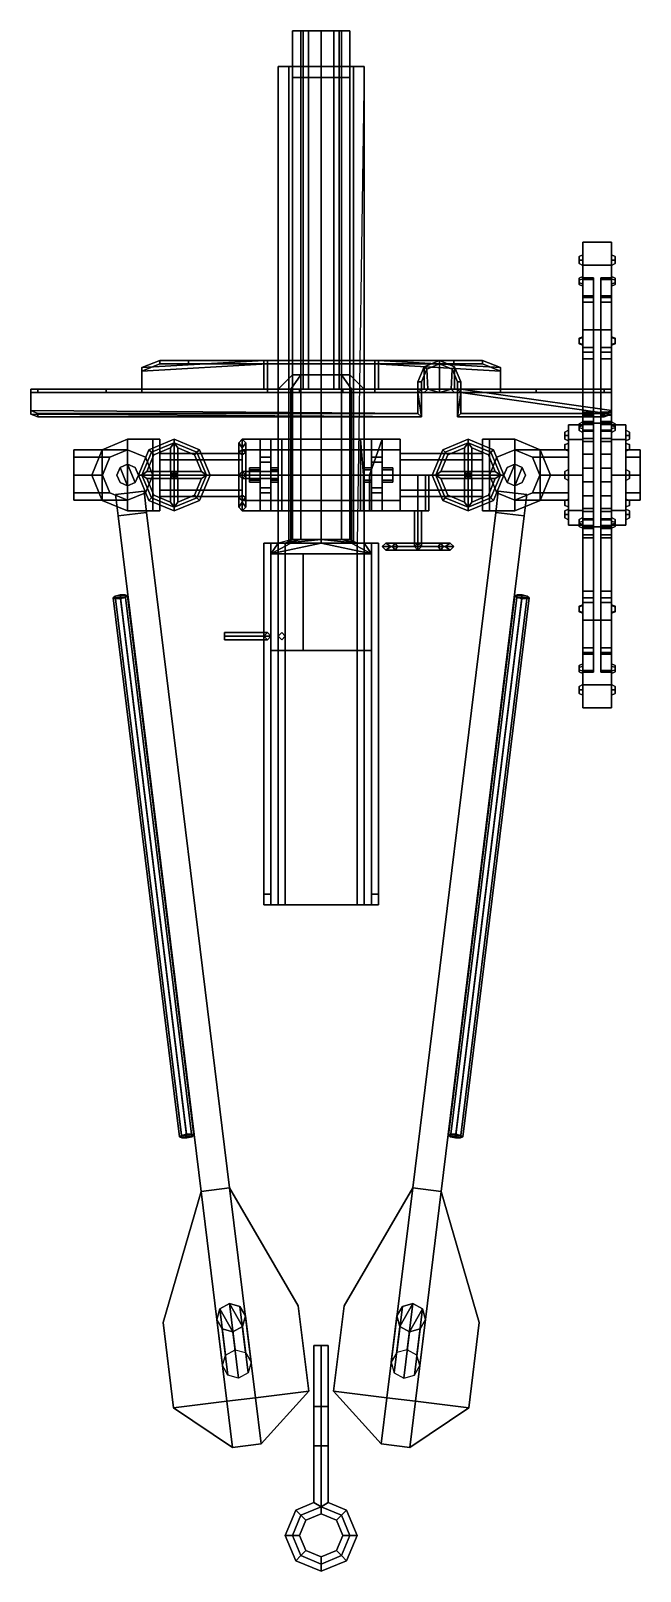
# Model space of a CAD drawing. Header units: millimetres. Extents: x -0.8 to 1, y -3.1 to 12.1.
# Drawn here: x -0.81 to 0.89, y -3.06 to 1.24 of the extents above.
import ezdxf

# ---------------------------------------------------------------- set-up
doc = ezdxf.new("R2010")
doc.units = ezdxf.units.MM
for name, color, linetype in [('gun', 1, 'Continuous'), ('sleeve', 5, 'Continuous'), ('trail1', 6, 'Continuous'), ('trail2', 6, 'Continuous'), ('turret', 2, 'Continuous'), ('wheels', 2, 'Continuous')]:
    doc.layers.add(name, color=color, linetype=linetype)

msp = doc.modelspace()

# ---------------------------------------------------------------- linework, layer by layer
for points in [[(-0.5, 0.29, 0.96), (-0.5, 0.3, 0.96), (-0.45, 0.32, 0.9), (-0.45, 0.31, 0.9)], [(-0.5, 0.3, 0.96), (-0.16, 0.32, 0.9), (-0.16, 0.32, 0.9), (-0.45, 0.32, 0.9)], [(-0.5, 0.24, 1.13), (-0.16, 0.24, 1.13), (-0.16, 0.32, 0.9), (-0.5, 0.3, 0.96)], [(-0.15, 0.31, 0.9), (-0.5, 0.29, 0.96), (-0.45, 0.31, 0.9), (-0.15, 0.31, 0.9)], [(-0.15, 0.23, 1.13), (-0.5, 0.23, 1.13), (-0.5, 0.29, 0.96), (-0.15, 0.31, 0.9)], [(-0.45, 0.31, 0.9), (-0.45, 0.32, 0.9), (-0.45, 0.32, 0.51), (-0.45, 0.31, 0.51)], [(-0.45, 0.31, 0.51), (-0.45, 0.32, 0.51), (-0.37, 0.32, 0.12), (-0.37, 0.31, 0.12)], [(-0.37, 0.32, 0.12), (-0.45, 0.32, 0.51), (0.45, 0.32, 0.51), (0.37, 0.32, 0.12)], [(-0.45, 0.32, 0.51), (-0.45, 0.32, 0.9), (0.45, 0.32, 0.9), (0.45, 0.32, 0.51)], [(-0.45, 0.31, 0.51), (-0.37, 0.31, 0.12), (0.37, 0.31, 0.12), (0.45, 0.31, 0.51)], [(-0.45, 0.31, 0.9), (-0.45, 0.31, 0.51), (0.45, 0.31, 0.51), (0.45, 0.31, 0.9)], [(-0.37, 0.31, 0.12), (-0.37, 0.32, 0.12), (0.37, 0.32, 0.12), (0.37, 0.31, 0.12)], [(-0.16, 0.31, 1.13), (-0.15, 0.31, 1.13), (-0.15, 0.32, 0.9), (-0.16, 0.32, 0.9)], [(-0.16, 0.24, 1.38), (-0.16, 0.31, 1.13), (-0.16, 0.32, 0.9), (-0.16, 0.24, 1.13)], [(-0.16, 0.24, 1.38), (-0.15, 0.24, 1.38), (-0.15, 0.31, 1.13), (-0.16, 0.31, 1.13)], [(-0.15, 0.31, 0.9), (-0.15, 0.32, 0.9), (-0.15, 0.24, 1.13), (-0.15, 0.23, 1.13)], [(0.15, 0.31, 0.9), (0.15, 0.32, 0.9), (-0.15, 0.32, 0.9), (-0.15, 0.31, 0.9)], [(-0.15, 0.24, 1.38), (-0.15, 0.24, 1.13), (-0.15, 0.32, 0.9), (-0.15, 0.31, 1.13)], [(0.15, 0.23, 1.13), (0.15, 0.24, 1.13), (0.15, 0.32, 0.9), (0.15, 0.31, 0.9)], [(0.15, 0.24, 1.38), (0.15, 0.31, 1.13), (0.15, 0.32, 0.9), (0.15, 0.24, 1.13)], [(0.15, 0.31, 1.13), (0.16, 0.31, 1.13), (0.16, 0.32, 0.9), (0.15, 0.32, 0.9)], [(0.15, 0.31, 0.9), (0.45, 0.31, 0.9), (0.5, 0.29, 0.96), (0.15, 0.31, 0.9)], [(0.15, 0.31, 0.9), (0.5, 0.29, 0.96), (0.5, 0.23, 1.13), (0.15, 0.23, 1.13)], [(0.15, 0.24, 1.38), (0.16, 0.24, 1.38), (0.16, 0.31, 1.13), (0.15, 0.31, 1.13)], [(0.5, 0.3, 0.96), (0.16, 0.32, 0.9), (0.16, 0.24, 1.13), (0.5, 0.24, 1.13)], [(0.45, 0.32, 0.9), (0.16, 0.32, 0.9), (0.16, 0.32, 0.9), (0.5, 0.3, 0.96)], [(0.16, 0.24, 1.38), (0.16, 0.24, 1.13), (0.16, 0.32, 0.9), (0.16, 0.31, 1.13)], [(0.2876, 0.24, 1.3957), (0.27, 0.24, 1.53), (0.27, 0.26, 1.7), (0.2876, 0.3024, 1.7)], [(0.2946, 0.2954, 1.7), (0.2876, 0.3024, 1.7), (0.27, 0.26, 1.7), (0.28, 0.26, 1.7)], [(0.33, 0.24, 1.31), (0.2876, 0.24, 1.3957), (0.2876, 0.3024, 1.7), (0.33, 0.32, 1.7)], [(0.33, 0.31, 1.7), (0.33, 0.32, 1.7), (0.2876, 0.3024, 1.7), (0.2946, 0.2954, 1.7)], [(0.33, 0.23, 1.31), (0.33, 0.31, 1.7), (0.2946, 0.2954, 1.7), (0.2976, 0.24, 1.3957)], [(0.3724, 0.24, 1.3957), (0.33, 0.24, 1.31), (0.33, 0.32, 1.7), (0.3724, 0.3024, 1.7)], [(0.3654, 0.2954, 1.7), (0.3724, 0.3024, 1.7), (0.33, 0.32, 1.7), (0.33, 0.31, 1.7)], [(0.3624, 0.24, 1.3957), (0.3654, 0.2954, 1.7), (0.33, 0.31, 1.7), (0.33, 0.23, 1.31)], [(0.38, 0.26, 1.7), (0.39, 0.26, 1.7), (0.3724, 0.3024, 1.7), (0.3654, 0.2954, 1.7)], [(0.37, 0.31, 0.12), (0.37, 0.32, 0.12), (0.45, 0.32, 0.51), (0.45, 0.31, 0.51)], [(0.39, 0.24, 1.53), (0.3724, 0.24, 1.3957), (0.3724, 0.3024, 1.7), (0.39, 0.26, 1.7)], [(0.45, 0.31, 0.51), (0.45, 0.32, 0.51), (0.45, 0.32, 0.9), (0.45, 0.31, 0.9)], [(0.45, 0.31, 0.9), (0.45, 0.32, 0.9), (0.5, 0.3, 0.96), (0.5, 0.29, 0.96)], [(-0.5, 0.23, 1.13), (-0.5, 0.24, 1.13), (-0.5, 0.3, 0.96), (-0.5, 0.29, 0.96)], [(0.27, 0.24, 1.53), (0.27, 0.172, 1.7), (0.27, 0.172, 1.7), (0.27, 0.26, 1.7)], [(0.28, 0.26, 1.7), (0.27, 0.26, 1.7), (0.27, 0.172, 1.7), (0.28, 0.162, 1.7)], [(0.2976, 0.24, 1.3957), (0.2946, 0.2954, 1.7), (0.28, 0.26, 1.7), (0.28, 0.24, 1.53)], [(0.28, 0.24, 1.53), (0.28, 0.26, 1.7), (0.28, 0.162, 1.7), (0.28, 0.24, 1.53)], [(0.38, 0.24, 1.53), (0.38, 0.26, 1.7), (0.3654, 0.2954, 1.7), (0.3624, 0.24, 1.3957)], [(0.38, 0.162, 1.7), (0.39, 0.172, 1.7), (0.39, 0.26, 1.7), (0.38, 0.26, 1.7)], [(0.38, 0.24, 1.53), (0.38, 0.162, 1.7), (0.38, 0.26, 1.7), (0.38, 0.24, 1.53)], [(0.39, 0.172, 1.7), (0.39, 0.24, 1.53), (0.39, 0.26, 1.7), (0.39, 0.172, 1.7)], [(0.5, 0.29, 0.96), (0.5, 0.3, 0.96), (0.5, 0.24, 1.13), (0.5, 0.23, 1.13)], [(-0.81, 0.17, 1.68), (-0.81, 0.18, 1.68), (-0.81, 0.24, 1.53), (-0.81, 0.23, 1.53)], [(-0.81, 0.23, 1.53), (-0.81, 0.24, 1.53), (-0.81, 0.24, 1.4), (-0.81, 0.23, 1.4)], [(-0.81, 0.23, 1.4), (-0.81, 0.24, 1.4), (-0.79, 0.24, 1.38), (-0.79, 0.23, 1.38)], [(-0.79, 0.24, 1.38), (-0.81, 0.24, 1.4), (-0.81, 0.24, 1.53), (-0.6, 0.24, 1.38)], [(-0.06, 0.24, 1.51), (-0.81, 0.24, 1.53), (0.27, 0.24, 1.53), (0.06, 0.24, 1.51)], [(-0.81, 0.18, 1.68), (0.27, 0.172, 1.7), (0.27, 0.24, 1.53), (-0.81, 0.24, 1.53)], [(-0.6, 0.24, 1.38), (-0.81, 0.24, 1.53), (-0.06, 0.24, 1.51)], [(-0.6, 0.23, 1.38), (-0.81, 0.23, 1.53), (-0.81, 0.23, 1.4), (-0.79, 0.23, 1.38)], [(-0.81, 0.23, 1.53), (-0.06, 0.23, 1.51), (0.06, 0.23, 1.51), (0.27, 0.23, 1.53)], [(0.28, 0.162, 1.7), (-0.81, 0.17, 1.68), (-0.81, 0.23, 1.53), (0.27, 0.23, 1.53)], [(-0.81, 0.23, 1.53), (-0.6, 0.23, 1.38), (-0.06, 0.23, 1.51)], [(-0.79, 0.23, 1.38), (-0.79, 0.24, 1.38), (-0.6, 0.24, 1.38), (-0.6, 0.23, 1.38)], [(-0.6, 0.23, 1.38), (-0.6, 0.24, 1.38), (-0.5, 0.24, 1.31), (-0.5, 0.23, 1.31)], [(-0.5, 0.24, 1.31), (-0.6, 0.24, 1.38), (-0.06, 0.24, 1.51), (-0.15, 0.24, 1.4)], [(-0.6, 0.23, 1.38), (-0.5, 0.23, 1.31), (-0.15, 0.23, 1.4), (-0.06, 0.23, 1.51)], [(-0.5, 0.23, 1.31), (-0.5, 0.24, 1.31), (-0.5, 0.24, 1.13), (-0.5, 0.23, 1.13)], [(-0.5, 0.24, 1.31), (-0.16, 0.24, 1.38), (-0.16, 0.24, 1.13), (-0.5, 0.24, 1.13)], [(-0.15, 0.24, 1.4), (-0.16, 0.24, 1.38), (-0.16, 0.24, 1.38), (-0.5, 0.24, 1.31)], [(-0.15, 0.23, 1.4), (-0.5, 0.23, 1.31), (-0.5, 0.23, 1.13), (-0.15, 0.23, 1.13)], [(-0.15, 0.24, 1.4), (-0.15, 0.24, 1.38), (-0.15, 0.24, 1.38), (-0.16, 0.24, 1.38)], [(-0.15, 0.23, 1.4), (-0.15, 0.24, 1.4), (-0.06, 0.24, 1.51), (-0.06, 0.23, 1.51)], [(-0.15, 0.23, 1.13), (-0.15, 0.24, 1.13), (-0.15, 0.24, 1.4), (-0.15, 0.23, 1.4)], [(-0.06, 0.23, 1.51), (-0.06, 0.24, 1.51), (0.06, 0.24, 1.51), (0.06, 0.23, 1.51)], [(0.06, 0.23, 1.51), (0.06, 0.24, 1.51), (0.15, 0.24, 1.4), (0.15, 0.23, 1.4)], [(0.06, 0.24, 1.51), (0.27, 0.24, 1.53), (0.15, 0.24, 1.4), (0.06, 0.24, 1.51)], [(0.27, 0.23, 1.53), (0.06, 0.23, 1.51), (0.15, 0.23, 1.4)], [(0.15, 0.23, 1.4), (0.15, 0.24, 1.4), (0.15, 0.24, 1.13), (0.15, 0.23, 1.13)], [(0.15, 0.24, 1.4), (0.27, 0.24, 1.53), (0.2876, 0.24, 1.3957), (0.15, 0.24, 1.4)], [(0.2876, 0.24, 1.3957), (0.16, 0.24, 1.38), (0.15, 0.24, 1.38), (0.15, 0.24, 1.4)], [(0.15, 0.23, 1.13), (0.5, 0.23, 1.13), (0.5, 0.23, 1.31), (0.33, 0.23, 1.31)], [(0.27, 0.23, 1.53), (0.15, 0.23, 1.4), (0.2876, 0.23, 1.3957)], [(0.15, 0.23, 1.13), (0.33, 0.23, 1.31), (0.2876, 0.23, 1.3957), (0.15, 0.23, 1.4)], [(0.5, 0.24, 1.13), (0.16, 0.24, 1.13), (0.33, 0.24, 1.31), (0.5, 0.24, 1.31)], [(0.33, 0.24, 1.31), (0.16, 0.24, 1.13), (0.16, 0.24, 1.38), (0.2876, 0.24, 1.3957)], [(0.27, 0.23, 1.53), (0.28, 0.24, 1.53), (0.28, 0.162, 1.7), (0.27, 0.23, 1.53)], [(0.2976, 0.24, 1.3957), (0.28, 0.24, 1.53), (0.27, 0.23, 1.53), (0.2876, 0.23, 1.3957)], [(0.33, 0.23, 1.31), (0.2976, 0.24, 1.3957), (0.2876, 0.23, 1.3957), (0.33, 0.23, 1.31)], [(0.5, 0.24, 1.31), (0.33, 0.24, 1.31), (0.3724, 0.24, 1.3957), (0.6, 0.24, 1.38)], [(0.33, 0.23, 1.31), (0.33, 0.23, 1.31), (0.3724, 0.23, 1.3957), (0.3624, 0.24, 1.3957)], [(0.33, 0.23, 1.31), (0.5, 0.23, 1.31), (0.6, 0.23, 1.38), (0.3724, 0.23, 1.3957)], [(0.3624, 0.24, 1.3957), (0.3724, 0.23, 1.3957), (0.39, 0.23, 1.53), (0.38, 0.24, 1.53)], [(0.81, 0.24, 1.4), (0.3724, 0.24, 1.3957), (0.39, 0.24, 1.53), (0.81, 0.24, 1.53)], [(0.6, 0.24, 1.38), (0.3724, 0.24, 1.3957), (0.81, 0.24, 1.4), (0.79, 0.24, 1.38)], [(0.3724, 0.23, 1.3957), (0.6, 0.23, 1.38), (0.79, 0.23, 1.38), (0.81, 0.23, 1.4)], [(0.3724, 0.23, 1.3957), (0.81, 0.23, 1.4), (0.81, 0.23, 1.53), (0.39, 0.23, 1.53)], [(0.38, 0.24, 1.53), (0.39, 0.23, 1.53), (0.38, 0.162, 1.7), (0.38, 0.24, 1.53)], [(0.39, 0.23, 1.53), (0.81, 0.17, 1.68), (0.79, 0.162, 1.7), (0.38, 0.162, 1.7)], [(0.79, 0.172, 1.7), (0.81, 0.18, 1.68), (0.39, 0.24, 1.53), (0.39, 0.172, 1.7)], [(0.81, 0.24, 1.53), (0.39, 0.24, 1.53), (0.39, 0.24, 1.53), (0.81, 0.18, 1.68)], [(0.39, 0.23, 1.53), (0.81, 0.23, 1.53), (0.81, 0.17, 1.68), (0.39, 0.23, 1.53)], [(0.5, 0.23, 1.13), (0.5, 0.24, 1.13), (0.5, 0.24, 1.31), (0.5, 0.23, 1.31)], [(0.5, 0.23, 1.31), (0.5, 0.24, 1.31), (0.6, 0.24, 1.38), (0.6, 0.23, 1.38)], [(0.6, 0.23, 1.38), (0.6, 0.24, 1.38), (0.79, 0.24, 1.38), (0.79, 0.23, 1.38)], [(0.79, 0.23, 1.38), (0.79, 0.24, 1.38), (0.81, 0.24, 1.4), (0.81, 0.23, 1.4)], [(0.81, 0.23, 1.53), (0.81, 0.24, 1.53), (0.81, 0.18, 1.68), (0.81, 0.17, 1.68)], [(0.81, 0.23, 1.4), (0.81, 0.24, 1.4), (0.81, 0.24, 1.53), (0.81, 0.23, 1.53)], [(-0.79, 0.162, 1.7), (-0.79, 0.172, 1.7), (-0.81, 0.18, 1.68), (-0.81, 0.17, 1.68)], [(-0.79, 0.172, 1.7), (0.27, 0.172, 1.7), (0.27, 0.172, 1.7), (-0.81, 0.18, 1.68)], [(0.28, 0.162, 1.7), (0.27, 0.172, 1.7), (-0.79, 0.172, 1.7), (-0.79, 0.162, 1.7)], [(0.79, 0.162, 1.7), (0.79, 0.172, 1.7), (0.39, 0.172, 1.7), (0.38, 0.162, 1.7)], [(0.81, 0.17, 1.68), (0.81, 0.18, 1.68), (0.79, 0.172, 1.7), (0.79, 0.162, 1.7)], [(0.28, 0.162, 1.7), (-0.79, 0.162, 1.7), (-0.81, 0.17, 1.68), (0.28, 0.162, 1.7)], [(-0.54, 0.1, 0.58), (-0.6107, 0.0707, 0.58), (-0.6107, -0.0707, 0.58), (-0.54, -0.1, 0.58)], [(-0.6107, -0.0707, 0.55), (-0.6107, 0.0707, 0.55), (-0.54, 0.1, 0.55), (-0.54, -0.1, 0.55)], [(-0.54, 0.1, 0.55), (-0.6107, 0.0707, 0.55), (-0.6107, 0.0707, 0.58), (-0.54, 0.1, 0.58)], [(-0.6107, -0.0707, 0.72), (-0.6107, 0.0707, 0.72), (-0.54, 0.1, 0.72), (-0.54, -0.1, 0.72)], [(-0.54, 0.1, 0.75), (-0.6107, 0.0707, 0.75), (-0.6107, -0.0707, 0.75), (-0.54, -0.1, 0.75)], [(-0.54, 0.1, 0.72), (-0.6107, 0.0707, 0.72), (-0.6107, 0.0707, 0.75), (-0.54, 0.1, 0.75)], [(-0.45, 0.1, 0.55), (-0.54, 0.1, 0.55), (-0.54, 0.1, 0.58), (-0.47, 0.1, 0.58)], [(-0.54, -0.1, 0.55), (-0.54, 0.1, 0.55), (-0.45, 0.1, 0.55), (-0.45, -0.1, 0.55)], [(-0.47, 0.1, 0.58), (-0.54, 0.1, 0.58), (-0.54, -0.1, 0.58), (-0.47, -0.1, 0.58)], [(-0.54, -0.1, 0.72), (-0.54, 0.1, 0.72), (-0.47, 0.1, 0.72), (-0.47, -0.1, 0.72)], [(-0.47, 0.1, 0.72), (-0.54, 0.1, 0.72), (-0.54, 0.1, 0.75), (-0.45, 0.1, 0.75)], [(-0.45, 0.1, 0.75), (-0.54, 0.1, 0.75), (-0.54, -0.1, 0.75), (-0.45, -0.1, 0.75)], [(-0.4807, 0.0707, 0.83), (-0.4736, 0.0636, 0.84), (-0.41, 0.09, 0.84), (-0.41, 0.1, 0.83)], [(-0.4736, 0.0636, 0.82), (-0.4807, 0.0707, 0.83), (-0.41, 0.1, 0.83), (-0.41, 0.09, 0.82)], [(-0.4736, 0.0636, 0.84), (-0.4666, 0.0566, 0.83), (-0.42, 0.0759, 0.83), (-0.41, 0.09, 0.84)], [(-0.4666, 0.0566, 0.83), (-0.4736, 0.0636, 0.82), (-0.41, 0.09, 0.82), (-0.42, 0.0759, 0.83)], [(-0.45, 0.1, 0.75), (-0.45, 0.1, 0.55), (-0.47, 0.1, 0.58), (-0.47, 0.1, 0.72)], [(-0.47, 0.1, 0.72), (-0.47, 0.1, 0.58), (-0.47, -0.1, 0.58), (-0.47, -0.1, 0.72)], [(-0.45, -0.1, 0.55), (-0.45, 0.1, 0.55), (-0.45, 0.1, 0.75), (-0.45, -0.1, 0.75)], [(-0.41, 0.09, 0.84), (-0.42, 0.0759, 0.83), (-0.42, 0.01, 0.83), (-0.41, 0, 0.84)], [(-0.42, 0.0759, 0.83), (-0.41, 0.09, 0.82), (-0.41, 0.01, 0.82), (-0.42, 0.01, 0.83)], [(-0.41, 0.1, 0.83), (-0.41, 0.09, 0.84), (-0.3464, 0.0636, 0.84), (-0.3393, 0.0707, 0.83)], [(-0.41, 0.09, 0.82), (-0.41, 0.1, 0.83), (-0.3393, 0.0707, 0.83), (-0.3464, 0.0636, 0.82)], [(-0.41, 0.09, 0.84), (-0.4, 0.0759, 0.83), (-0.3534, 0.0566, 0.83), (-0.3464, 0.0636, 0.84)], [(-0.4, 0.0759, 0.83), (-0.41, 0.09, 0.84), (-0.41, 0, 0.84), (-0.4, 0.01, 0.83)], [(-0.4, 0.0759, 0.83), (-0.41, 0.09, 0.82), (-0.3464, 0.0636, 0.82), (-0.3534, 0.0566, 0.83)], [(-0.41, 0.09, 0.82), (-0.4, 0.0759, 0.83), (-0.4, 0.01, 0.83), (-0.41, 0.01, 0.82)], [(0.22, 0.0707, 0.7407), (0.22, 0.1, 0.67), (-0.22, 0.1, 0.67), (-0.22, 0.0707, 0.7407)], [(0.22, 0.1, 0.67), (0.22, 0.0707, 0.5993), (-0.22, 0.0707, 0.5993), (-0.22, 0.1, 0.67)], [(-0.22, 0.0707, 0.7407), (-0.22, 0.1, 0.67), (-0.22, 0.06, 0.67), (-0.22, 0.0424, 0.7124)], [(-0.22, 0.1, 0.67), (-0.22, 0.0707, 0.5993), (-0.22, 0.0424, 0.6276), (-0.22, 0.06, 0.67)], [(0.22, 0.1, 0.67), (0.22, 0.0707, 0.7407), (0.22, 0.0424, 0.7124), (0.22, 0.06, 0.67)], [(0.22, 0.0707, 0.5993), (0.22, 0.1, 0.67), (0.22, 0.06, 0.67), (0.22, 0.0424, 0.6276)], [(0.3393, 0.0707, 0.83), (0.3464, 0.0636, 0.84), (0.41, 0.09, 0.84), (0.41, 0.1, 0.83)], [(0.3464, 0.0636, 0.82), (0.3393, 0.0707, 0.83), (0.41, 0.1, 0.83), (0.41, 0.09, 0.82)], [(0.3464, 0.0636, 0.84), (0.3534, 0.0566, 0.83), (0.4, 0.0759, 0.83), (0.41, 0.09, 0.84)], [(0.3534, 0.0566, 0.83), (0.3464, 0.0636, 0.82), (0.41, 0.09, 0.82), (0.4, 0.0759, 0.83)], [(0.41, 0.09, 0.84), (0.4, 0.0759, 0.83), (0.4, 0.01, 0.83), (0.41, 0, 0.84)], [(0.4, 0.0759, 0.83), (0.41, 0.09, 0.82), (0.41, 0.01, 0.82), (0.4, 0.01, 0.83)], [(0.41, 0.1, 0.83), (0.41, 0.09, 0.84), (0.4736, 0.0636, 0.84), (0.4807, 0.0707, 0.83)], [(0.41, 0.09, 0.82), (0.41, 0.1, 0.83), (0.4807, 0.0707, 0.83), (0.4736, 0.0636, 0.82)], [(0.41, 0.09, 0.84), (0.42, 0.0759, 0.83), (0.4666, 0.0566, 0.83), (0.4736, 0.0636, 0.84)], [(0.42, 0.0759, 0.83), (0.41, 0.09, 0.82), (0.4736, 0.0636, 0.82), (0.4666, 0.0566, 0.83)], [(0.42, 0.0759, 0.83), (0.41, 0.09, 0.84), (0.41, 0, 0.84), (0.42, 0.01, 0.83)], [(0.41, 0.09, 0.82), (0.42, 0.0759, 0.83), (0.42, 0.01, 0.83), (0.41, 0.01, 0.82)], [(0.47, 0.1, 0.72), (0.47, 0.1, 0.58), (0.45, 0.1, 0.55), (0.45, 0.1, 0.75)], [(0.45, 0.1, 0.55), (0.45, -0.1, 0.55), (0.45, -0.1, 0.75), (0.45, 0.1, 0.75)], [(0.47, 0.1, 0.58), (0.54, 0.1, 0.58), (0.54, 0.1, 0.55), (0.45, 0.1, 0.55)], [(0.54, 0.1, 0.55), (0.54, -0.1, 0.55), (0.45, -0.1, 0.55), (0.45, 0.1, 0.55)], [(0.45, -0.1, 0.75), (0.54, -0.1, 0.75), (0.54, 0.1, 0.75), (0.45, 0.1, 0.75)], [(0.45, 0.1, 0.75), (0.54, 0.1, 0.75), (0.54, 0.1, 0.72), (0.47, 0.1, 0.72)], [(0.47, -0.1, 0.72), (0.47, -0.1, 0.58), (0.47, 0.1, 0.58), (0.47, 0.1, 0.72)], [(0.47, -0.1, 0.58), (0.54, -0.1, 0.58), (0.54, 0.1, 0.58), (0.47, 0.1, 0.58)], [(0.54, 0.1, 0.72), (0.54, -0.1, 0.72), (0.47, -0.1, 0.72), (0.47, 0.1, 0.72)], [(0.6107, 0.0707, 0.72), (0.54, 0.1, 0.72), (0.54, 0.1, 0.75), (0.6107, 0.0707, 0.75)], [(0.6107, 0.0707, 0.55), (0.54, 0.1, 0.55), (0.54, 0.1, 0.58), (0.6107, 0.0707, 0.58)], [(0.54, -0.1, 0.75), (0.6107, -0.0707, 0.75), (0.6107, 0.0707, 0.75), (0.54, 0.1, 0.75)], [(0.6107, 0.0707, 0.72), (0.6107, -0.0707, 0.72), (0.54, -0.1, 0.72), (0.54, 0.1, 0.72)], [(0.6107, 0.0707, 0.55), (0.6107, -0.0707, 0.55), (0.54, -0.1, 0.55), (0.54, 0.1, 0.55)], [(0.54, -0.1, 0.58), (0.6107, -0.0707, 0.58), (0.6107, 0.0707, 0.58), (0.54, 0.1, 0.58)], [(-0.6107, 0.0707, 0.58), (-0.64, 0, 0.58), (-0.64, 0, 0.58), (-0.6107, -0.0707, 0.58)], [(-0.64, 0, 0.55), (-0.64, 0, 0.55), (-0.6107, 0.0707, 0.55), (-0.6107, -0.0707, 0.55)], [(-0.6107, 0.0707, 0.55), (-0.64, 0, 0.55), (-0.64, 0, 0.58), (-0.6107, 0.0707, 0.58)], [(-0.64, 0, 0.72), (-0.64, 0, 0.72), (-0.6107, 0.0707, 0.72), (-0.6107, -0.0707, 0.72)], [(-0.6107, 0.0707, 0.75), (-0.64, 0, 0.75), (-0.64, 0, 0.75), (-0.6107, -0.0707, 0.75)], [(-0.6107, 0.0707, 0.72), (-0.64, 0, 0.72), (-0.64, 0, 0.75), (-0.6107, 0.0707, 0.75)], [(-0.51, 0, 0.83), (-0.5, 0, 0.84), (-0.4736, 0.0636, 0.84), (-0.4807, 0.0707, 0.83)], [(-0.5, 0, 0.82), (-0.51, 0, 0.83), (-0.4807, 0.0707, 0.83), (-0.4736, 0.0636, 0.82)], [(-0.5, 0, 0.84), (-0.4859, 0.01, 0.83), (-0.4666, 0.0566, 0.83), (-0.4736, 0.0636, 0.84)], [(-0.4859, 0.01, 0.83), (-0.5, 0, 0.82), (-0.4736, 0.0636, 0.82), (-0.4666, 0.0566, 0.83)], [(-0.22, 0.0424, 0.7124), (-0.22, 0.06, 0.67), (-0.45, 0.06, 0.67), (-0.45, 0.0424, 0.7124)], [(-0.22, 0.06, 0.67), (-0.22, 0.0424, 0.6276), (-0.45, 0.0424, 0.6276), (-0.45, 0.06, 0.67)], [(-0.3464, 0.0636, 0.84), (-0.3534, 0.0566, 0.83), (-0.3341, 0.01, 0.83), (-0.32, 0, 0.84)], [(-0.3534, 0.0566, 0.83), (-0.3464, 0.0636, 0.82), (-0.32, 0, 0.82), (-0.3341, 0.01, 0.83)], [(-0.3393, 0.0707, 0.83), (-0.3464, 0.0636, 0.84), (-0.32, 0, 0.84), (-0.31, 0, 0.83)], [(-0.3464, 0.0636, 0.82), (-0.3393, 0.0707, 0.83), (-0.31, 0, 0.83), (-0.32, 0, 0.82)], [(0.22, 0, 0.77), (0.22, 0.0707, 0.7407), (-0.22, 0.0707, 0.7407), (-0.22, 0, 0.77)], [(0.22, 0.0707, 0.5993), (0.22, 0, 0.57), (-0.22, 0, 0.57), (-0.22, 0.0707, 0.5993)], [(-0.22, 0, 0.77), (-0.22, 0.0707, 0.7407), (-0.22, 0.0424, 0.7124), (-0.22, 0, 0.73)], [(-0.22, 0.0707, 0.5993), (-0.22, 0, 0.57), (-0.22, 0, 0.61), (-0.22, 0.0424, 0.6276)], [(0.22, 0.0707, 0.7407), (0.22, 0, 0.77), (0.22, 0, 0.73), (0.22, 0.0424, 0.7124)], [(0.22, 0, 0.57), (0.22, 0.0707, 0.5993), (0.22, 0.0424, 0.6276), (0.22, 0, 0.61)], [(0.22, 0.06, 0.67), (0.22, 0.0424, 0.7124), (0.45, 0.0424, 0.7124), (0.45, 0.06, 0.67)], [(0.22, 0.0424, 0.6276), (0.22, 0.06, 0.67), (0.45, 0.06, 0.67), (0.45, 0.0424, 0.6276)], [(0.32, 0, 0.82), (0.31, 0, 0.83), (0.3393, 0.0707, 0.83), (0.3464, 0.0636, 0.82)], [(0.31, 0, 0.83), (0.32, 0, 0.84), (0.3464, 0.0636, 0.84), (0.3393, 0.0707, 0.83)], [(0.3341, 0.01, 0.83), (0.32, 0, 0.82), (0.3464, 0.0636, 0.82), (0.3534, 0.0566, 0.83)], [(0.32, 0, 0.84), (0.3341, 0.01, 0.83), (0.3534, 0.0566, 0.83), (0.3464, 0.0636, 0.84)], [(0.4666, 0.0566, 0.83), (0.4736, 0.0636, 0.82), (0.5, 0, 0.82), (0.4859, 0.01, 0.83)], [(0.4736, 0.0636, 0.84), (0.4666, 0.0566, 0.83), (0.4859, 0.01, 0.83), (0.5, 0, 0.84)], [(0.4736, 0.0636, 0.82), (0.4807, 0.0707, 0.83), (0.51, 0, 0.83), (0.5, 0, 0.82)], [(0.4807, 0.0707, 0.83), (0.4736, 0.0636, 0.84), (0.5, 0, 0.84), (0.51, 0, 0.83)], [(0.64, 0, 0.72), (0.6107, 0.0707, 0.72), (0.6107, 0.0707, 0.75), (0.64, 0, 0.75)], [(0.64, 0, 0.55), (0.6107, 0.0707, 0.55), (0.6107, 0.0707, 0.58), (0.64, 0, 0.58)], [(0.6107, -0.0707, 0.75), (0.64, 0, 0.75), (0.64, 0, 0.75), (0.6107, 0.0707, 0.75)], [(0.64, 0, 0.72), (0.64, 0, 0.72), (0.6107, -0.0707, 0.72), (0.6107, 0.0707, 0.72)], [(0.64, 0, 0.55), (0.64, 0, 0.55), (0.6107, -0.0707, 0.55), (0.6107, 0.0707, 0.55)], [(0.6107, -0.0707, 0.58), (0.64, 0, 0.58), (0.64, 0, 0.58), (0.6107, 0.0707, 0.58)], [(-0.64, 0, 0.55), (-0.6107, -0.0707, 0.55), (-0.6107, -0.0707, 0.58), (-0.64, 0, 0.58)], [(-0.64, 0, 0.72), (-0.6107, -0.0707, 0.72), (-0.6107, -0.0707, 0.75), (-0.64, 0, 0.75)], [(-0.4807, -0.0707, 0.83), (-0.4736, -0.0636, 0.84), (-0.5, 0, 0.84), (-0.51, 0, 0.83)], [(-0.4736, -0.0636, 0.82), (-0.4807, -0.0707, 0.83), (-0.51, 0, 0.83), (-0.5, 0, 0.82)], [(-0.4859, 0.01, 0.83), (-0.5, 0, 0.84), (-0.41, 0, 0.84), (-0.42, 0.01, 0.83)], [(-0.5, 0, 0.82), (-0.4859, 0.01, 0.83), (-0.42, 0.01, 0.83), (-0.42, 0, 0.82)], [(-0.4736, -0.0636, 0.84), (-0.4666, -0.0566, 0.83), (-0.4859, -0.01, 0.83), (-0.5, 0, 0.84)], [(-0.5, 0, 0.84), (-0.4859, -0.01, 0.83), (-0.42, -0.01, 0.83), (-0.41, 0, 0.84)], [(-0.4666, -0.0566, 0.83), (-0.4736, -0.0636, 0.82), (-0.5, 0, 0.82), (-0.4859, -0.01, 0.83)], [(-0.4859, -0.01, 0.83), (-0.5, 0, 0.82), (-0.42, 0, 0.82), (-0.42, -0.01, 0.83)], [(-0.22, 0, 0.73), (-0.22, 0.0424, 0.7124), (-0.45, 0.0424, 0.7124), (-0.45, 0, 0.73)], [(-0.22, 0.0424, 0.6276), (-0.22, 0, 0.61), (-0.45, 0, 0.61), (-0.45, 0.0424, 0.6276)], [(-0.22, -0.0424, 0.7124), (-0.22, 0, 0.73), (-0.45, 0, 0.73), (-0.45, -0.0424, 0.7124)], [(-0.22, 0, 0.61), (-0.22, -0.0424, 0.6276), (-0.45, -0.0424, 0.6276), (-0.45, 0, 0.61)], [(-0.41, 0.01, 0.72), (-0.42, 0, 0.73), (-0.42, 0, 0.83), (-0.41, 0.01, 0.83)], [(-0.42, 0, 0.73), (-0.41, -0.01, 0.72), (-0.41, -0.01, 0.83), (-0.42, 0, 0.83)], [(-0.42, -0.0759, 0.83), (-0.41, -0.09, 0.84), (-0.41, 0, 0.84), (-0.42, -0.01, 0.83)], [(-0.4, 0, 0.73), (-0.41, 0.01, 0.72), (-0.41, 0.01, 0.83), (-0.4, 0, 0.83)], [(-0.32, 0, 0.84), (-0.3341, 0.01, 0.83), (-0.4, 0.01, 0.83), (-0.41, 0, 0.84)], [(-0.41, -0.01, 0.72), (-0.4, 0, 0.73), (-0.4, 0, 0.83), (-0.41, -0.01, 0.83)], [(-0.3341, -0.01, 0.83), (-0.32, 0, 0.84), (-0.41, 0, 0.84), (-0.4, -0.01, 0.83)], [(-0.41, -0.09, 0.84), (-0.4, -0.0759, 0.83), (-0.4, -0.01, 0.83), (-0.41, 0, 0.84)], [(-0.3341, 0.01, 0.83), (-0.32, 0, 0.82), (-0.4, 0, 0.82), (-0.4, 0.01, 0.83)], [(-0.32, 0, 0.82), (-0.3341, -0.01, 0.83), (-0.4, -0.01, 0.83), (-0.4, 0, 0.82)], [(-0.32, 0, 0.84), (-0.3341, -0.01, 0.83), (-0.3534, -0.0566, 0.83), (-0.3464, -0.0636, 0.84)], [(-0.3341, -0.01, 0.83), (-0.32, 0, 0.82), (-0.3464, -0.0636, 0.82), (-0.3534, -0.0566, 0.83)], [(-0.31, 0, 0.83), (-0.32, 0, 0.84), (-0.3464, -0.0636, 0.84), (-0.3393, -0.0707, 0.83)], [(-0.32, 0, 0.82), (-0.31, 0, 0.83), (-0.3393, -0.0707, 0.83), (-0.3464, -0.0636, 0.82)], [(0.22, -0.0707, 0.7407), (0.22, 0, 0.77), (-0.22, 0, 0.77), (-0.22, -0.0707, 0.7407)], [(0.22, 0, 0.57), (0.22, -0.0707, 0.5993), (-0.22, -0.0707, 0.5993), (-0.22, 0, 0.57)], [(-0.22, 0, 0.57), (-0.22, -0.0707, 0.5993), (-0.22, -0.0424, 0.6276), (-0.22, 0, 0.61)], [(-0.22, -0.0707, 0.7407), (-0.22, 0, 0.77), (-0.22, 0, 0.73), (-0.22, -0.0424, 0.7124)], [(0.22, 0.0424, 0.7124), (0.22, 0, 0.73), (0.45, 0, 0.73), (0.45, 0.0424, 0.7124)], [(0.22, 0, 0.61), (0.22, 0.0424, 0.6276), (0.45, 0.0424, 0.6276), (0.45, 0, 0.61)], [(0.22, 0, 0.77), (0.22, -0.0707, 0.7407), (0.22, -0.0424, 0.7124), (0.22, 0, 0.73)], [(0.22, 0, 0.73), (0.22, -0.0424, 0.7124), (0.45, -0.0424, 0.7124), (0.45, 0, 0.73)], [(0.22, -0.0707, 0.5993), (0.22, 0, 0.57), (0.22, 0, 0.61), (0.22, -0.0424, 0.6276)], [(0.22, -0.0424, 0.6276), (0.22, 0, 0.61), (0.45, 0, 0.61), (0.45, -0.0424, 0.6276)], [(0.3464, -0.0636, 0.82), (0.3393, -0.0707, 0.83), (0.31, 0, 0.83), (0.32, 0, 0.82)], [(0.3393, -0.0707, 0.83), (0.3464, -0.0636, 0.84), (0.32, 0, 0.84), (0.31, 0, 0.83)], [(0.32, 0, 0.82), (0.3341, 0.01, 0.83), (0.4, 0.01, 0.83), (0.4, 0, 0.82)], [(0.3341, 0.01, 0.83), (0.32, 0, 0.84), (0.41, 0, 0.84), (0.4, 0.01, 0.83)], [(0.3534, -0.0566, 0.83), (0.3464, -0.0636, 0.82), (0.32, 0, 0.82), (0.3341, -0.01, 0.83)], [(0.3464, -0.0636, 0.84), (0.3534, -0.0566, 0.83), (0.3341, -0.01, 0.83), (0.32, 0, 0.84)], [(0.3341, -0.01, 0.83), (0.32, 0, 0.82), (0.4, 0, 0.82), (0.4, -0.01, 0.83)], [(0.32, 0, 0.84), (0.3341, -0.01, 0.83), (0.4, -0.01, 0.83), (0.41, 0, 0.84)], [(0.41, 0.01, 0.72), (0.4, 0, 0.73), (0.4, 0, 0.83), (0.41, 0.01, 0.83)], [(0.4, 0, 0.73), (0.41, -0.01, 0.72), (0.41, -0.01, 0.83), (0.4, 0, 0.83)], [(0.4, -0.0759, 0.83), (0.41, -0.09, 0.84), (0.41, 0, 0.84), (0.4, -0.01, 0.83)], [(0.42, 0, 0.73), (0.41, 0.01, 0.72), (0.41, 0.01, 0.83), (0.42, 0, 0.83)], [(0.5, 0, 0.84), (0.4859, 0.01, 0.83), (0.42, 0.01, 0.83), (0.41, 0, 0.84)], [(0.41, -0.01, 0.72), (0.42, 0, 0.73), (0.42, 0, 0.83), (0.41, -0.01, 0.83)], [(0.41, -0.09, 0.84), (0.42, -0.0759, 0.83), (0.42, -0.01, 0.83), (0.41, 0, 0.84)], [(0.4859, -0.01, 0.83), (0.5, 0, 0.84), (0.41, 0, 0.84), (0.42, -0.01, 0.83)], [(0.4859, 0.01, 0.83), (0.5, 0, 0.82), (0.42, 0, 0.82), (0.42, 0.01, 0.83)], [(0.5, 0, 0.82), (0.4859, -0.01, 0.83), (0.42, -0.01, 0.83), (0.42, 0, 0.82)], [(0.4859, -0.01, 0.83), (0.5, 0, 0.82), (0.4736, -0.0636, 0.82), (0.4666, -0.0566, 0.83)], [(0.5, 0, 0.84), (0.4859, -0.01, 0.83), (0.4666, -0.0566, 0.83), (0.4736, -0.0636, 0.84)], [(0.5, 0, 0.82), (0.51, 0, 0.83), (0.4807, -0.0707, 0.83), (0.4736, -0.0636, 0.82)], [(0.51, 0, 0.83), (0.5, 0, 0.84), (0.4736, -0.0636, 0.84), (0.4807, -0.0707, 0.83)], [(0.6107, -0.0707, 0.72), (0.64, 0, 0.72), (0.64, 0, 0.75), (0.6107, -0.0707, 0.75)], [(0.6107, -0.0707, 0.55), (0.64, 0, 0.55), (0.64, 0, 0.58), (0.6107, -0.0707, 0.58)], [(-0.22, -0.06, 0.67), (-0.22, -0.0424, 0.7124), (-0.45, -0.0424, 0.7124), (-0.45, -0.06, 0.67)], [(-0.22, -0.0424, 0.6276), (-0.22, -0.06, 0.67), (-0.45, -0.06, 0.67), (-0.45, -0.0424, 0.6276)], [(-0.41, -0.09, 0.82), (-0.42, -0.0759, 0.83), (-0.42, -0.01, 0.83), (-0.41, -0.01, 0.82)], [(-0.4, -0.0759, 0.83), (-0.41, -0.09, 0.82), (-0.41, -0.01, 0.82), (-0.4, -0.01, 0.83)], [(-0.22, -0.0707, 0.5993), (-0.22, -0.1, 0.67), (-0.22, -0.06, 0.67), (-0.22, -0.0424, 0.6276)], [(-0.22, -0.1, 0.67), (-0.22, -0.0707, 0.7407), (-0.22, -0.0424, 0.7124), (-0.22, -0.06, 0.67)], [(0.22, -0.0707, 0.7407), (0.22, -0.1, 0.67), (0.22, -0.06, 0.67), (0.22, -0.0424, 0.7124)], [(0.22, -0.1, 0.67), (0.22, -0.0707, 0.5993), (0.22, -0.0424, 0.6276), (0.22, -0.06, 0.67)], [(0.22, -0.0424, 0.7124), (0.22, -0.06, 0.67), (0.45, -0.06, 0.67), (0.45, -0.0424, 0.7124)], [(0.22, -0.06, 0.67), (0.22, -0.0424, 0.6276), (0.45, -0.0424, 0.6276), (0.45, -0.06, 0.67)], [(0.41, -0.09, 0.82), (0.4, -0.0759, 0.83), (0.4, -0.01, 0.83), (0.41, -0.01, 0.82)], [(0.42, -0.0759, 0.83), (0.41, -0.09, 0.82), (0.41, -0.01, 0.82), (0.42, -0.01, 0.83)], [(-0.6107, -0.0707, 0.55), (-0.54, -0.1, 0.55), (-0.54, -0.1, 0.58), (-0.6107, -0.0707, 0.58)], [(-0.6107, -0.0707, 0.72), (-0.54, -0.1, 0.72), (-0.54, -0.1, 0.75), (-0.6107, -0.0707, 0.75)], [(-0.41, -0.1, 0.83), (-0.41, -0.09, 0.84), (-0.4736, -0.0636, 0.84), (-0.4807, -0.0707, 0.83)], [(-0.41, -0.09, 0.82), (-0.41, -0.1, 0.83), (-0.4807, -0.0707, 0.83), (-0.4736, -0.0636, 0.82)], [(-0.41, -0.09, 0.84), (-0.42, -0.0759, 0.83), (-0.4666, -0.0566, 0.83), (-0.4736, -0.0636, 0.84)], [(-0.42, -0.0759, 0.83), (-0.41, -0.09, 0.82), (-0.4736, -0.0636, 0.82), (-0.4666, -0.0566, 0.83)], [(-0.3464, -0.0636, 0.84), (-0.3534, -0.0566, 0.83), (-0.4, -0.0759, 0.83), (-0.41, -0.09, 0.84)], [(-0.3534, -0.0566, 0.83), (-0.3464, -0.0636, 0.82), (-0.41, -0.09, 0.82), (-0.4, -0.0759, 0.83)], [(-0.3393, -0.0707, 0.83), (-0.3464, -0.0636, 0.84), (-0.41, -0.09, 0.84), (-0.41, -0.1, 0.83)], [(-0.3464, -0.0636, 0.82), (-0.3393, -0.0707, 0.83), (-0.41, -0.1, 0.83), (-0.41, -0.09, 0.82)], [(0.22, -0.1, 0.67), (0.22, -0.0707, 0.7407), (-0.22, -0.0707, 0.7407), (-0.22, -0.1, 0.67)], [(0.22, -0.0707, 0.5993), (0.22, -0.1, 0.67), (-0.22, -0.1, 0.67), (-0.22, -0.0707, 0.5993)], [(0.41, -0.09, 0.82), (0.41, -0.1, 0.83), (0.3393, -0.0707, 0.83), (0.3464, -0.0636, 0.82)], [(0.41, -0.1, 0.83), (0.41, -0.09, 0.84), (0.3464, -0.0636, 0.84), (0.3393, -0.0707, 0.83)], [(0.4, -0.0759, 0.83), (0.41, -0.09, 0.82), (0.3464, -0.0636, 0.82), (0.3534, -0.0566, 0.83)], [(0.41, -0.09, 0.84), (0.4, -0.0759, 0.83), (0.3534, -0.0566, 0.83), (0.3464, -0.0636, 0.84)], [(0.4666, -0.0566, 0.83), (0.4736, -0.0636, 0.82), (0.41, -0.09, 0.82), (0.42, -0.0759, 0.83)], [(0.4736, -0.0636, 0.84), (0.4666, -0.0566, 0.83), (0.42, -0.0759, 0.83), (0.41, -0.09, 0.84)], [(0.4736, -0.0636, 0.82), (0.4807, -0.0707, 0.83), (0.41, -0.1, 0.83), (0.41, -0.09, 0.82)], [(0.4807, -0.0707, 0.83), (0.4736, -0.0636, 0.84), (0.41, -0.09, 0.84), (0.41, -0.1, 0.83)], [(0.54, -0.1, 0.72), (0.6107, -0.0707, 0.72), (0.6107, -0.0707, 0.75), (0.54, -0.1, 0.75)], [(0.54, -0.1, 0.55), (0.6107, -0.0707, 0.55), (0.6107, -0.0707, 0.58), (0.54, -0.1, 0.58)], [(-0.47, -0.1, 0.58), (-0.54, -0.1, 0.58), (-0.54, -0.1, 0.55), (-0.45, -0.1, 0.55)], [(-0.45, -0.1, 0.75), (-0.54, -0.1, 0.75), (-0.54, -0.1, 0.72), (-0.47, -0.1, 0.72)], [(-0.47, -0.1, 0.72), (-0.47, -0.1, 0.58), (-0.45, -0.1, 0.55), (-0.45, -0.1, 0.75)], [(0.45, -0.1, 0.75), (0.45, -0.1, 0.55), (0.47, -0.1, 0.58), (0.47, -0.1, 0.72)], [(0.45, -0.1, 0.55), (0.54, -0.1, 0.55), (0.54, -0.1, 0.58), (0.47, -0.1, 0.58)], [(0.47, -0.1, 0.72), (0.54, -0.1, 0.72), (0.54, -0.1, 0.75), (0.45, -0.1, 0.75)], [(0, -2.43, 0.05), (-0.02, -2.43, 0.03), (-0.02, -2.6, 0.03), (0, -2.6, 0.05)], [(-0.02, -2.43, 0.03), (0, -2.43, 0.01), (0, -2.6, 0.01), (-0.02, -2.6, 0.03)], [(0.02, -2.43, 0.03), (0, -2.43, 0.01), (-0.02, -2.43, 0.03), (0, -2.43, 0.05)], [(0.02, -2.43, 0.03), (0, -2.43, 0.05), (0, -2.6, 0.05), (0.02, -2.6, 0.03)], [(0, -2.43, 0.01), (0.02, -2.43, 0.03), (0.02, -2.6, 0.03), (0, -2.6, 0.01)], [(0, -2.6, 0.05), (-0.02, -2.6, 0.03), (-0.02, -2.71, 0.17), (0, -2.71, 0.19)], [(-0.02, -2.6, 0.03), (0, -2.6, 0.01), (0, -2.71, 0.15), (-0.02, -2.71, 0.17)], [(0.02, -2.6, 0.03), (0, -2.6, 0.05), (0, -2.71, 0.19), (0.02, -2.71, 0.17)], [(0, -2.6, 0.01), (0.02, -2.6, 0.03), (0.02, -2.71, 0.17), (0, -2.71, 0.15)], [(0, -2.71, 0.19), (-0.02, -2.71, 0.17), (-0.02, -2.8683, 0.17), (0, -2.88, 0.19)], [(-0.02, -2.71, 0.17), (0, -2.71, 0.15), (0, -2.88, 0.15), (-0.02, -2.8683, 0.17)], [(0.02, -2.71, 0.17), (0, -2.71, 0.19), (0, -2.88, 0.19), (0.02, -2.8683, 0.17)], [(0, -2.71, 0.15), (0.02, -2.71, 0.17), (0.02, -2.8683, 0.17), (0, -2.88, 0.15)], [(-0.0707, -2.8893, 0.17), (-0.0566, -2.9034, 0.19), (0, -2.88, 0.19), (-0.02, -2.8683, 0.17)], [(-0.0566, -2.9034, 0.15), (-0.0707, -2.8893, 0.17), (-0.02, -2.8683, 0.17), (0, -2.88, 0.15)], [(-0.0566, -2.9034, 0.19), (-0.0424, -2.9176, 0.17), (0, -2.9, 0.17), (0, -2.88, 0.19)], [(-0.0424, -2.9176, 0.17), (-0.0566, -2.9034, 0.15), (0, -2.88, 0.15), (0, -2.9, 0.17)], [(0.02, -2.8683, 0.17), (0, -2.88, 0.19), (0.0566, -2.9034, 0.19), (0.0707, -2.8893, 0.17)], [(0, -2.88, 0.15), (0.02, -2.8683, 0.17), (0.0707, -2.8893, 0.17), (0.0566, -2.9034, 0.15)], [(0, -2.88, 0.19), (0, -2.9, 0.17), (0.0424, -2.9176, 0.17), (0.0566, -2.9034, 0.19)], [(0, -2.9, 0.17), (0, -2.88, 0.15), (0.0566, -2.9034, 0.15), (0.0424, -2.9176, 0.17)], [(-0.1, -2.96, 0.17), (-0.08, -2.96, 0.19), (-0.0566, -2.9034, 0.19), (-0.0707, -2.8893, 0.17)], [(-0.08, -2.96, 0.15), (-0.1, -2.96, 0.17), (-0.0707, -2.8893, 0.17), (-0.0566, -2.9034, 0.15)], [(-0.08, -2.96, 0.19), (-0.06, -2.96, 0.17), (-0.0424, -2.9176, 0.17), (-0.0566, -2.9034, 0.19)], [(-0.06, -2.96, 0.17), (-0.08, -2.96, 0.15), (-0.0566, -2.9034, 0.15), (-0.0424, -2.9176, 0.17)], [(0.0566, -2.9034, 0.19), (0.0424, -2.9176, 0.17), (0.06, -2.96, 0.17), (0.08, -2.96, 0.19)], [(0.0424, -2.9176, 0.17), (0.0566, -2.9034, 0.15), (0.08, -2.96, 0.15), (0.06, -2.96, 0.17)], [(0.0707, -2.8893, 0.17), (0.0566, -2.9034, 0.19), (0.08, -2.96, 0.19), (0.1, -2.96, 0.17)], [(0.0566, -2.9034, 0.15), (0.0707, -2.8893, 0.17), (0.1, -2.96, 0.17), (0.08, -2.96, 0.15)], [(-0.0707, -3.0307, 0.17), (-0.0566, -3.0166, 0.19), (-0.08, -2.96, 0.19), (-0.1, -2.96, 0.17)], [(-0.0566, -3.0166, 0.15), (-0.0707, -3.0307, 0.17), (-0.1, -2.96, 0.17), (-0.08, -2.96, 0.15)], [(-0.0566, -3.0166, 0.19), (-0.0424, -3.0024, 0.17), (-0.06, -2.96, 0.17), (-0.08, -2.96, 0.19)], [(-0.0424, -3.0024, 0.17), (-0.0566, -3.0166, 0.15), (-0.08, -2.96, 0.15), (-0.06, -2.96, 0.17)], [(0.08, -2.96, 0.19), (0.06, -2.96, 0.17), (0.0424, -3.0024, 0.17), (0.0566, -3.0166, 0.19)], [(0.06, -2.96, 0.17), (0.08, -2.96, 0.15), (0.0566, -3.0166, 0.15), (0.0424, -3.0024, 0.17)], [(0.1, -2.96, 0.17), (0.08, -2.96, 0.19), (0.0566, -3.0166, 0.19), (0.0707, -3.0307, 0.17)], [(0.08, -2.96, 0.15), (0.1, -2.96, 0.17), (0.0707, -3.0307, 0.17), (0.0566, -3.0166, 0.15)], [(0, -3.04, 0.19), (0, -3.02, 0.17), (-0.0424, -3.0024, 0.17), (-0.0566, -3.0166, 0.19)], [(0, -3.02, 0.17), (0, -3.04, 0.15), (-0.0566, -3.0166, 0.15), (-0.0424, -3.0024, 0.17)], [(0.0566, -3.0166, 0.19), (0.0424, -3.0024, 0.17), (0, -3.02, 0.17), (0, -3.04, 0.19)], [(0.0424, -3.0024, 0.17), (0.0566, -3.0166, 0.15), (0, -3.04, 0.15), (0, -3.02, 0.17)], [(0, -3.06, 0.17), (0, -3.04, 0.19), (-0.0566, -3.0166, 0.19), (-0.0707, -3.0307, 0.17)], [(0, -3.04, 0.15), (0, -3.06, 0.17), (-0.0707, -3.0307, 0.17), (-0.0566, -3.0166, 0.15)], [(0.0707, -3.0307, 0.17), (0.0566, -3.0166, 0.19), (0, -3.04, 0.19), (0, -3.06, 0.17)], [(0.0566, -3.0166, 0.15), (0.0707, -3.0307, 0.17), (0, -3.06, 0.17), (0, -3.04, 0.15)]]:
    msp.add_3dface(points)
at = {"layer": 'gun'}
for points in [[(-0.0566, 1.24, 1.3766), (-0.08, 1.24, 1.32), (-0.08, 0.28, 1.32), (-0.0566, 0.28, 1.3766)], [(-0.08, 1.24, 1.32), (-0.0566, 1.24, 1.2634), (-0.0566, 0.28, 1.2634), (-0.08, 0.28, 1.32)], [(-0.0354, 1.24, 1.3554), (-0.05, 1.24, 1.32), (-0.08, 1.24, 1.32), (-0.0566, 1.24, 1.3766)], [(-0.05, 1.24, 1.32), (-0.0354, 1.24, 1.2846), (-0.0566, 1.24, 1.2634), (-0.08, 1.24, 1.32)], [(0, 1.24, 1.4), (-0.0566, 1.24, 1.3766), (-0.0566, 0.28, 1.3766), (0, 0.28, 1.4)], [(-0.0566, 1.24, 1.2634), (0, 1.24, 1.24), (0, 0.28, 1.24), (-0.0566, 0.28, 1.2634)], [(0, 1.24, 1.37), (-0.0354, 1.24, 1.3554), (-0.0566, 1.24, 1.3766), (0, 1.24, 1.4)], [(-0.0354, 1.24, 1.2846), (0, 1.24, 1.27), (0, 1.24, 1.24), (-0.0566, 1.24, 1.2634)], [(-0.05, 1.24, 1.32), (-0.0354, 1.24, 1.3554), (-0.0354, 0.24, 1.3554), (-0.05, 0.24, 1.32)], [(-0.0354, 1.24, 1.2846), (-0.05, 1.24, 1.32), (-0.05, 0.24, 1.32), (-0.0354, 0.24, 1.2846)], [(-0.0354, 1.24, 1.3554), (0, 1.24, 1.37), (0, 0.24, 1.37), (-0.0354, 0.24, 1.3554)], [(0, 1.24, 1.27), (-0.0354, 1.24, 1.2846), (-0.0354, 0.24, 1.2846), (0, 0.24, 1.27)], [(0, 1.24, 1.37), (0.0354, 1.24, 1.3554), (0.0354, 0.24, 1.3554), (0, 0.24, 1.37)], [(0.0354, 1.24, 1.2846), (0, 1.24, 1.27), (0, 0.24, 1.27), (0.0354, 0.24, 1.2846)], [(0.0566, 1.24, 1.3766), (0, 1.24, 1.4), (0, 0.28, 1.4), (0.0566, 0.28, 1.3766)], [(0, 1.24, 1.24), (0.0566, 1.24, 1.2634), (0.0566, 0.28, 1.2634), (0, 0.28, 1.24)], [(0, 1.24, 1.27), (0.0354, 1.24, 1.2846), (0.0566, 1.24, 1.2634), (0, 1.24, 1.24)], [(0.0354, 1.24, 1.3554), (0, 1.24, 1.37), (0, 1.24, 1.4), (0.0566, 1.24, 1.3766)], [(0.0354, 1.24, 1.3554), (0.05, 1.24, 1.32), (0.05, 0.24, 1.32), (0.0354, 0.24, 1.3554)], [(0.05, 1.24, 1.32), (0.0354, 1.24, 1.2846), (0.0354, 0.24, 1.2846), (0.05, 0.24, 1.32)], [(0.0354, 1.24, 1.2846), (0.05, 1.24, 1.32), (0.08, 1.24, 1.32), (0.0566, 1.24, 1.2634)], [(0.05, 1.24, 1.32), (0.0354, 1.24, 1.3554), (0.0566, 1.24, 1.3766), (0.08, 1.24, 1.32)], [(0.08, 1.24, 1.32), (0.0566, 1.24, 1.3766), (0.0566, 0.28, 1.3766), (0.08, 0.28, 1.32)], [(0.0566, 1.24, 1.2634), (0.08, 1.24, 1.32), (0.08, 0.28, 1.32), (0.0566, 0.28, 1.2634)], [(-0.0566, 0.28, 1.3766), (-0.08, 0.28, 1.32), (-0.12, 0.24, 1.32), (-0.0849, 0.24, 1.4049)], [(-0.08, 0.28, 1.32), (-0.0566, 0.28, 1.2634), (-0.0849, 0.24, 1.2351), (-0.12, 0.24, 1.32)], [(0, 0.28, 1.4), (-0.0566, 0.28, 1.3766), (-0.0849, 0.24, 1.4049), (0, 0.24, 1.44)], [(-0.0566, 0.28, 1.2634), (0, 0.28, 1.24), (0, 0.24, 1.2), (-0.0849, 0.24, 1.2351)], [(0.0566, 0.28, 1.3766), (0, 0.28, 1.4), (0, 0.24, 1.44), (0.0849, 0.24, 1.4049)], [(0, 0.28, 1.24), (0.0566, 0.28, 1.2634), (0.0849, 0.24, 1.2351), (0, 0.24, 1.2)], [(0.08, 0.28, 1.32), (0.0566, 0.28, 1.3766), (0.0849, 0.24, 1.4049), (0.12, 0.24, 1.32)], [(0.0566, 0.28, 1.2634), (0.08, 0.28, 1.32), (0.12, 0.24, 1.32), (0.0849, 0.24, 1.2351)], [(-0.0849, 0.24, 1.4049), (-0.12, 0.24, 1.32), (-0.12, -0.19, 1.32), (-0.0849, -0.19, 1.4049)], [(-0.12, 0.24, 1.32), (-0.0849, 0.24, 1.2351), (-0.0849, -0.19, 1.2351), (-0.12, -0.19, 1.32)], [(0, 0.24, 1.44), (-0.0849, 0.24, 1.4049), (-0.0849, -0.19, 1.4049), (0, -0.19, 1.44)], [(-0.0849, 0.24, 1.2351), (0, 0.24, 1.2), (0, -0.19, 1.2), (-0.0849, -0.19, 1.2351)], [(0.0849, 0.24, 1.4049), (0, 0.24, 1.44), (0, -0.19, 1.44), (0.0849, -0.19, 1.4049)], [(0, 0.24, 1.2), (0.0849, 0.24, 1.2351), (0.0849, -0.19, 1.2351), (0, -0.19, 1.2)], [(0.12, 0.24, 1.32), (0.0849, 0.24, 1.4049), (0.0849, -0.19, 1.4049), (0.12, -0.19, 1.32)], [(0.0849, 0.24, 1.2351), (0.12, 0.24, 1.32), (0.12, -0.19, 1.32), (0.0849, -0.19, 1.2351)], [(0, -0.19, 1.44), (-0.14, -0.22, 1.49), (0.14, -0.22, 1.49), (0, -0.19, 1.44)], [(-0.0849, -0.19, 1.4049), (-0.14, -0.22, 1.49), (0, -0.19, 1.44), (-0.0849, -0.19, 1.4049)], [(-0.12, -0.19, 1.32), (-0.14, -0.22, 1.49), (-0.0849, -0.19, 1.4049), (-0.12, -0.19, 1.32)], [(-0.14, -0.22, 1.15), (-0.14, -0.22, 1.49), (-0.12, -0.19, 1.32), (-0.14, -0.22, 1.15)], [(-0.14, -0.22, 1.15), (-0.12, -0.19, 1.32), (-0.0849, -0.19, 1.2351), (-0.14, -0.22, 1.15)], [(-0.14, -0.22, 1.15), (-0.0849, -0.19, 1.2351), (0, -0.19, 1.2), (-0.14, -0.22, 1.15)], [(-0.14, -0.22, 1.15), (0, -0.19, 1.2), (0.14, -0.22, 1.15), (-0.14, -0.22, 1.15)], [(0, -0.19, 1.2), (0.0849, -0.19, 1.2351), (0.14, -0.22, 1.15), (0, -0.19, 1.2)], [(0.0849, -0.19, 1.4049), (0, -0.19, 1.44), (0.14, -0.22, 1.49), (0.0849, -0.19, 1.4049)], [(0.0849, -0.19, 1.2351), (0.12, -0.19, 1.32), (0.14, -0.22, 1.15), (0.0849, -0.19, 1.2351)], [(0.12, -0.19, 1.32), (0.0849, -0.19, 1.4049), (0.14, -0.22, 1.49), (0.12, -0.19, 1.32)], [(0.14, -0.22, 1.15), (0.12, -0.19, 1.32), (0.14, -0.22, 1.49), (0.14, -0.22, 1.15)], [(-0.14, -0.22, 1.49), (-0.14, -0.49, 1.49), (0.14, -0.49, 1.49), (0.14, -0.22, 1.49)], [(-0.12, -0.22, 1.15), (-0.12, -0.49, 1.15), (-0.14, -0.49, 1.15), (-0.14, -0.22, 1.15)], [(-0.14, -0.22, 1.15), (-0.14, -0.49, 1.15), (-0.14, -0.49, 1.49), (-0.14, -0.22, 1.49)], [(0.12, -0.22, 1.13), (0.12, -0.49, 1.13), (-0.12, -0.49, 1.13), (-0.12, -0.22, 1.13)], [(-0.12, -0.22, 1.13), (-0.12, -0.49, 1.13), (-0.12, -0.49, 1.15), (-0.12, -0.22, 1.15)], [(0.12, -0.22, 1.13), (-0.12, -0.22, 1.13), (-0.12, -0.22, 1.15), (0.12, -0.22, 1.15)], [(0.14, -0.22, 1.37), (0.14, -0.49, 1.37), (-0.05, -0.49, 1.37), (-0.05, -0.22, 1.37)], [(-0.05, -0.22, 1.27), (-0.05, -0.49, 1.27), (0.14, -0.49, 1.27), (0.14, -0.22, 1.27)], [(-0.05, -0.49, 1.37), (-0.05, -0.49, 1.27), (-0.05, -0.22, 1.27), (-0.05, -0.22, 1.37)], [(-0.05, -0.22, 1.37), (-0.05, -0.22, 1.27), (0.14, -0.22, 1.27), (0.14, -0.22, 1.37)], [(0.14, -0.22, 1.15), (0.14, -0.49, 1.15), (0.12, -0.49, 1.15), (0.12, -0.22, 1.15)], [(0.12, -0.22, 1.15), (0.12, -0.49, 1.15), (0.12, -0.49, 1.13), (0.12, -0.22, 1.13)], [(0.14, -0.49, 1.49), (0.14, -0.49, 1.37), (0.14, -0.22, 1.37), (0.14, -0.22, 1.49)], [(0.14, -0.49, 1.27), (0.14, -0.49, 1.15), (0.14, -0.22, 1.15), (0.14, -0.22, 1.27)], [(-0.16, -0.45, 1.22), (-0.15, -0.44, 1.21), (-0.27, -0.44, 1.21), (-0.27, -0.45, 1.22)], [(-0.15, -0.44, 1.21), (-0.14, -0.45, 1.2), (-0.27, -0.45, 1.2), (-0.27, -0.44, 1.21)], [(-0.27, -0.44, 1.21), (-0.27, -0.45, 1.2), (-0.27, -0.46, 1.21), (-0.27, -0.45, 1.22)], [(-0.14, -0.45, 1.2), (-0.15, -0.46, 1.21), (-0.27, -0.46, 1.21), (-0.27, -0.45, 1.2)], [(-0.15, -0.46, 1.21), (-0.16, -0.45, 1.22), (-0.27, -0.45, 1.22), (-0.27, -0.46, 1.21)], [(-0.15, -0.44, 1.21), (-0.16, -0.45, 1.22), (-0.16, -0.45, 1.4), (-0.15, -0.44, 1.4)], [(-0.15, -0.44, 1.4), (-0.16, -0.45, 1.4), (-0.15, -0.46, 1.4), (-0.14, -0.45, 1.4)], [(-0.16, -0.45, 1.22), (-0.15, -0.46, 1.21), (-0.15, -0.46, 1.4), (-0.16, -0.45, 1.4)], [(-0.14, -0.45, 1.2), (-0.15, -0.44, 1.21), (-0.15, -0.44, 1.4), (-0.14, -0.45, 1.4)], [(-0.15, -0.46, 1.21), (-0.14, -0.45, 1.2), (-0.14, -0.45, 1.4), (-0.15, -0.46, 1.4)], [(-0.11, -0.44, 1.49), (-0.12, -0.45, 1.49), (-0.12, -0.45, 1.68), (-0.11, -0.44, 1.68)], [(-0.11, -0.44, 1.68), (-0.12, -0.45, 1.68), (-0.11, -0.46, 1.68), (-0.1, -0.45, 1.68)], [(-0.12, -0.45, 1.49), (-0.11, -0.46, 1.49), (-0.11, -0.46, 1.68), (-0.12, -0.45, 1.68)], [(-0.1, -0.45, 1.49), (-0.11, -0.44, 1.49), (-0.11, -0.44, 1.68), (-0.1, -0.45, 1.68)], [(-0.11, -0.46, 1.49), (-0.1, -0.45, 1.49), (-0.1, -0.45, 1.68), (-0.11, -0.46, 1.68)], [(-0.14, -0.49, 1.49), (-0.05, -0.49, 1.37), (0.14, -0.49, 1.37), (0.14, -0.49, 1.49)], [(-0.05, -0.49, 1.27), (-0.14, -0.49, 1.15), (0.14, -0.49, 1.15), (0.14, -0.49, 1.27)], [(-0.14, -0.49, 1.49), (-0.14, -0.49, 1.15), (-0.05, -0.49, 1.27), (-0.05, -0.49, 1.37)], [(0.12, -0.49, 1.13), (0.12, -0.49, 1.15), (-0.12, -0.49, 1.15), (-0.12, -0.49, 1.13)]]:
    msp.add_3dface(points, dxfattribs=at)
at = {"layer": 'sleeve'}
for points in [[(-0.12, -0.19, 1.12), (-0.12, 1.14, 1.12), (-0.08, 1.14, 1.12), (-0.08, -0.18, 1.12)], [(-0.12, 1.14, 1.25), (-0.12, 1.14, 1.12), (-0.12, -0.19, 1.12), (-0.12, -0.19, 1.25)], [(-0.09, -0.19, 1.23), (-0.09, 1.14, 1.23), (-0.12, 1.14, 1.25), (-0.12, -0.19, 1.25)], [(0, 1.14, 1.2), (0.12, 1.14, 1.12), (-0.12, 1.14, 1.12), (-0.09, 1.14, 1.23)], [(-0.09, 1.14, 1.23), (-0.12, 1.14, 1.12), (-0.12, 1.14, 1.12), (-0.12, 1.14, 1.25)], [(0, -0.19, 1.2), (0, 1.14, 1.2), (-0.09, 1.14, 1.23), (-0.09, -0.19, 1.23)], [(0.08, 1.14, 1.12), (0.08, 1.11, 1.12), (-0.08, 1.11, 1.12), (-0.08, 1.14, 1.12)], [(0, 1.14, 1.2), (0, -0.19, 1.2), (0.09, -0.19, 1.23), (0.09, 1.14, 1.23)], [(0.09, 1.14, 1.23), (0.12, 1.14, 1.12), (0.12, 1.14, 1.12), (0, 1.14, 1.2)], [(0.12, 1.14, 1.12), (0.1, -0.19, 1.12), (0.08, -0.18, 1.12), (0.08, 1.14, 1.12)], [(0.12, 1.14, 1.25), (0.12, 1.14, 1.12), (0.12, 1.14, 1.12), (0.09, 1.14, 1.23)], [(0.09, 1.14, 1.23), (0.09, -0.19, 1.23), (0.12, -0.19, 1.25), (0.12, 1.14, 1.25)], [(0.12, -0.19, 1.25), (0.12, -0.19, 1.12), (0.12, 1.14, 1.12), (0.12, 1.14, 1.25)], [(-0.08, 1.11, 1.12), (-0.0566, 1.11, 1.0634), (-0.0566, -0.18, 1.0634), (-0.08, -0.18, 1.12)], [(0.08, 1.11, 1.12), (0.0566, 1.11, 1.0634), (-0.0566, 1.11, 1.0634), (-0.08, 1.11, 1.12)], [(-0.0566, 1.11, 1.0634), (0, 1.11, 1.04), (0, -0.18, 1.04), (-0.0566, -0.18, 1.0634)], [(0.0566, 1.11, 1.0634), (0, 1.11, 1.04), (0, 1.11, 1.04), (-0.0566, 1.11, 1.0634)], [(0, 1.11, 1.04), (0.0566, 1.11, 1.0634), (0.0566, -0.18, 1.0634), (0, -0.18, 1.04)], [(0.0566, 1.11, 1.0634), (0.08, 1.11, 1.12), (0.08, -0.18, 1.12), (0.0566, -0.18, 1.0634)], [(-0.17, 0.0141, 1.2141), (-0.17, 0.02, 1.2), (-0.2, 0.02, 1.2), (-0.2, 0.0141, 1.2141)], [(-0.17, 0.02, 1.2), (-0.17, 0.0141, 1.1859), (-0.2, 0.0141, 1.1859), (-0.2, 0.02, 1.2)], [(-0.2, 0.0141, 1.1859), (-0.2, -0.02, 1.2), (-0.2, -0.0141, 1.2141), (-0.2, 0.02, 1.2)], [(-0.2, 0.02, 1.2), (-0.2, -0.0141, 1.2141), (-0.2, 0, 1.22), (-0.2, 0.0141, 1.2141)], [(-0.17, 0, 1.22), (-0.17, 0.0141, 1.2141), (-0.2, 0.0141, 1.2141), (-0.2, 0, 1.22)], [(-0.17, 0.0141, 1.1859), (-0.17, 0, 1.18), (-0.2, 0, 1.18), (-0.2, 0.0141, 1.1859)], [(-0.2, 0, 1.18), (-0.2, -0.0141, 1.1859), (-0.2, -0.02, 1.2), (-0.2, 0.0141, 1.1859)], [(-0.17, -0.0141, 1.2141), (-0.17, 0, 1.22), (-0.2, 0, 1.22), (-0.2, -0.0141, 1.2141)], [(-0.17, 0, 1.18), (-0.17, -0.0141, 1.1859), (-0.2, -0.0141, 1.1859), (-0.2, 0, 1.18)], [(-0.12, 0.0141, 1.2141), (-0.12, 0.02, 1.2), (-0.14, 0.02, 1.2), (-0.14, 0.0141, 1.2141)], [(-0.12, 0.02, 1.2), (-0.12, 0.0141, 1.1859), (-0.14, 0.0141, 1.1859), (-0.14, 0.02, 1.2)], [(-0.12, 0, 1.22), (-0.12, 0.0141, 1.2141), (-0.14, 0.0141, 1.2141), (-0.14, 0, 1.22)], [(-0.12, 0.0141, 1.1859), (-0.12, 0, 1.18), (-0.14, 0, 1.18), (-0.14, 0.0141, 1.1859)], [(-0.12, -0.0141, 1.2141), (-0.12, 0, 1.22), (-0.14, 0, 1.22), (-0.14, -0.0141, 1.2141)], [(-0.12, 0, 1.18), (-0.12, -0.0141, 1.1859), (-0.14, -0.0141, 1.1859), (-0.14, 0, 1.18)], [(0.12, 0.02, 1.2), (0.12, 0.0141, 1.2141), (0.14, 0.0141, 1.2141), (0.14, 0.02, 1.2)], [(0.12, 0.0141, 1.1859), (0.12, 0.02, 1.2), (0.14, 0.02, 1.2), (0.14, 0.0141, 1.1859)], [(0.12, 0.0141, 1.2141), (0.12, 0, 1.22), (0.14, 0, 1.22), (0.14, 0.0141, 1.2141)], [(0.12, 0, 1.18), (0.12, 0.0141, 1.1859), (0.14, 0.0141, 1.1859), (0.14, 0, 1.18)], [(0.12, 0, 1.22), (0.12, -0.0141, 1.2141), (0.14, -0.0141, 1.2141), (0.14, 0, 1.22)], [(0.12, -0.0141, 1.1859), (0.12, 0, 1.18), (0.14, 0, 1.18), (0.14, -0.0141, 1.1859)], [(0.17, 0.0141, 1.1859), (0.17, 0.02, 1.2), (0.2, 0.02, 1.2), (0.2, 0.0141, 1.1859)], [(0.17, 0.02, 1.2), (0.17, 0.0141, 1.2141), (0.2, 0.0141, 1.2141), (0.2, 0.02, 1.2)], [(0.17, 0, 1.18), (0.17, 0.0141, 1.1859), (0.2, 0.0141, 1.1859), (0.2, 0, 1.18)], [(0.17, 0.0141, 1.2141), (0.17, 0, 1.22), (0.2, 0, 1.22), (0.2, 0.0141, 1.2141)], [(0.17, -0.0141, 1.1859), (0.17, 0, 1.18), (0.2, 0, 1.18), (0.2, -0.0141, 1.1859)], [(0.17, 0, 1.22), (0.17, -0.0141, 1.2141), (0.2, -0.0141, 1.2141), (0.2, 0, 1.22)], [(0.2, 0.02, 1.2), (0.2, -0.0141, 1.1859), (0.2, 0, 1.18), (0.2, 0.0141, 1.1859)], [(0.2, 0.0141, 1.2141), (0.2, -0.02, 1.2), (0.2, -0.0141, 1.1859), (0.2, 0.02, 1.2)], [(0.2, 0, 1.22), (0.2, -0.0141, 1.2141), (0.2, -0.02, 1.2), (0.2, 0.0141, 1.2141)], [(-0.17, -0.02, 1.2), (-0.17, -0.0141, 1.2141), (-0.2, -0.0141, 1.2141), (-0.2, -0.02, 1.2)], [(-0.17, -0.0141, 1.1859), (-0.17, -0.02, 1.2), (-0.2, -0.02, 1.2), (-0.2, -0.0141, 1.1859)], [(-0.12, -0.02, 1.2), (-0.12, -0.0141, 1.2141), (-0.14, -0.0141, 1.2141), (-0.14, -0.02, 1.2)], [(-0.12, -0.0141, 1.1859), (-0.12, -0.02, 1.2), (-0.14, -0.02, 1.2), (-0.14, -0.0141, 1.1859)], [(0.12, -0.0141, 1.2141), (0.12, -0.02, 1.2), (0.14, -0.02, 1.2), (0.14, -0.0141, 1.2141)], [(0.12, -0.02, 1.2), (0.12, -0.0141, 1.1859), (0.14, -0.0141, 1.1859), (0.14, -0.02, 1.2)], [(0.17, -0.02, 1.2), (0.17, -0.0141, 1.1859), (0.2, -0.0141, 1.1859), (0.2, -0.02, 1.2)], [(0.17, -0.0141, 1.2141), (0.17, -0.02, 1.2), (0.2, -0.02, 1.2), (0.2, -0.0141, 1.2141)], [(-0.14, -0.19, 1.19), (-0.14, -0.19, 1.08), (-0.16, -0.19, 1.1), (-0.16, -0.19, 1.19)], [(-0.16, -0.19, 1.1), (-0.16, -1.2, 1.1), (-0.16, -1.2, 1.15), (-0.16, -0.19, 1.19)], [(-0.14, -0.19, 1.08), (-0.14, -1.2, 1.08), (-0.16, -1.2, 1.1), (-0.16, -0.19, 1.1)], [(-0.16, -0.19, 1.19), (-0.16, -1.17, 1.19), (-0.14, -1.17, 1.19), (-0.14, -0.19, 1.19)], [(-0.16, -0.19, 1.19), (-0.16, -0.19, 1.19), (-0.16, -1.2, 1.15), (-0.16, -1.17, 1.19)], [(-0.12, -0.19, 1.15), (-0.12, -0.19, 1.06), (-0.14, -0.19, 1.08), (-0.14, -0.19, 1.15)], [(-0.12, -0.19, 1.06), (-0.12, -1.2, 1.06), (-0.14, -1.2, 1.08), (-0.14, -0.19, 1.08)], [(-0.14, -0.19, 1.15), (-0.14, -1.2, 1.15), (-0.12, -1.2, 1.15), (-0.12, -0.19, 1.15)], [(-0.14, -1.2, 1.15), (-0.14, -1.2, 1.15), (-0.14, -0.19, 1.15), (-0.14, -0.19, 1.19)], [(-0.14, -1.17, 1.19), (-0.14, -1.2, 1.15), (-0.14, -0.19, 1.19)], [(-0.1, -0.19, 1.12), (-0.1, -0.19, 0.99), (-0.12, -0.19, 1.06), (-0.12, -0.19, 1.12)], [(-0.12, -0.19, 1.13), (-0.12, -1.2, 1.13), (-0.1, -1.2, 1.13), (-0.1, -0.19, 1.13)], [(-0.12, -1.2, 1.15), (-0.12, -1.2, 1.13), (-0.12, -0.19, 1.13), (-0.12, -0.19, 1.15)], [(-0.1, -0.19, 0.99), (-0.1, -1.2, 0.99), (-0.12, -1.2, 1.06), (-0.12, -0.19, 1.06)], [(-0.12, -0.19, 1.25), (-0.12, -0.19, 1.13), (-0.1, -0.19, 1.13), (-0.09, -0.19, 1.23)], [(0, -0.18, 1.04), (0.1, -0.19, 0.99), (-0.1, -0.19, 0.99), (0, -0.18, 1.04)], [(-0.0566, -0.18, 1.0634), (0, -0.18, 1.04), (-0.1, -0.19, 0.99), (-0.0566, -0.18, 1.0634)], [(-0.08, -0.18, 1.12), (-0.0566, -0.18, 1.0634), (-0.1, -0.19, 0.99), (-0.08, -0.18, 1.12)], [(-0.1, -0.19, 1.12), (-0.08, -0.18, 1.12), (-0.1, -0.19, 0.99), (-0.1, -0.19, 1.12)], [(-0.1, -1.2, 1.13), (-0.1, -1.2, 1.06), (-0.1, -0.19, 1.06), (-0.1, -0.19, 1.13)], [(0.1, -0.19, 0.99), (0.1, -1.2, 0.99), (-0.1, -1.2, 0.99), (-0.1, -0.19, 0.99)], [(-0.1, -0.19, 1.06), (-0.1, -1.2, 1.06), (0.1, -1.2, 1.06), (0.1, -0.19, 1.06)], [(0, -0.19, 1.2), (-0.1, -0.19, 1.13), (0.1, -0.19, 1.13), (0.09, -0.19, 1.23)], [(-0.09, -0.19, 1.23), (-0.1, -0.19, 1.13), (-0.1, -0.19, 1.13), (0, -0.19, 1.2)], [(-0.1, -0.19, 1.13), (-0.1, -0.19, 1.06), (0.1, -0.19, 1.06), (0.1, -0.19, 1.13)], [(0.0566, -0.18, 1.0634), (0.1, -0.19, 0.99), (0, -0.18, 1.04), (0.0566, -0.18, 1.0634)], [(0.08, -0.18, 1.12), (0.1, -0.19, 0.99), (0.0566, -0.18, 1.0634), (0.08, -0.18, 1.12)], [(0.1, -0.19, 1.12), (0.1, -0.19, 0.99), (0.08, -0.18, 1.12), (0.1, -0.19, 1.12)], [(0.09, -0.19, 1.23), (0.1, -0.19, 1.13), (0.12, -0.19, 1.13), (0.12, -0.19, 1.25)], [(0.1, -0.19, 1.06), (0.1, -1.2, 1.06), (0.1, -1.2, 1.13), (0.1, -0.19, 1.13)], [(0.12, -0.19, 1.12), (0.12, -0.19, 1.06), (0.1, -0.19, 0.99), (0.1, -0.19, 1.12)], [(0.1, -0.19, 1.13), (0.1, -1.2, 1.13), (0.12, -1.2, 1.13), (0.12, -0.19, 1.13)], [(0.12, -1.2, 1.06), (0.1, -1.2, 0.99), (0.1, -0.19, 0.99), (0.12, -0.19, 1.06)], [(0.14, -0.19, 1.15), (0.14, -0.19, 1.08), (0.12, -0.19, 1.06), (0.12, -0.19, 1.15)], [(0.12, -0.19, 1.13), (0.12, -1.2, 1.13), (0.12, -1.2, 1.15), (0.12, -0.19, 1.15)], [(0.14, -0.19, 1.08), (0.14, -1.2, 1.08), (0.12, -1.2, 1.06), (0.12, -0.19, 1.06)], [(0.12, -0.19, 1.15), (0.12, -1.2, 1.15), (0.14, -1.2, 1.15), (0.14, -0.19, 1.15)], [(0.16, -0.19, 1.19), (0.16, -0.19, 1.1), (0.14, -0.19, 1.08), (0.14, -0.19, 1.19)], [(0.14, -0.19, 1.15), (0.14, -1.2, 1.15), (0.14, -1.2, 1.15), (0.14, -0.19, 1.19)], [(0.16, -0.19, 1.1), (0.16, -1.2, 1.1), (0.14, -1.2, 1.08), (0.14, -0.19, 1.08)], [(0.14, -0.19, 1.19), (0.14, -1.17, 1.19), (0.16, -1.17, 1.19), (0.16, -0.19, 1.19)], [(0.14, -0.19, 1.19), (0.14, -0.19, 1.19), (0.14, -1.2, 1.15), (0.14, -1.17, 1.19)], [(0.16, -1.2, 1.15), (0.16, -1.2, 1.1), (0.16, -0.19, 1.1), (0.16, -0.19, 1.19)], [(0.16, -1.17, 1.19), (0.16, -1.2, 1.15), (0.16, -0.19, 1.19)], [(-0.16, -1.17, 1.19), (-0.16, -1.2, 1.15), (-0.14, -1.2, 1.15), (-0.14, -1.17, 1.19)], [(-0.16, -1.2, 1.15), (-0.16, -1.2, 1.1), (-0.14, -1.2, 1.08), (-0.14, -1.2, 1.15)], [(-0.14, -1.2, 1.15), (-0.14, -1.2, 1.08), (-0.12, -1.2, 1.06), (-0.12, -1.2, 1.15)], [(-0.12, -1.2, 1.13), (-0.12, -1.2, 1.06), (-0.1, -1.2, 1.06), (-0.1, -1.2, 1.13)], [(-0.12, -1.2, 1.06), (-0.1, -1.2, 0.99), (0.1, -1.2, 0.99), (0.12, -1.2, 1.06)], [(0.1, -1.2, 1.13), (0.1, -1.2, 1.06), (0.12, -1.2, 1.06), (0.12, -1.2, 1.13)], [(0.12, -1.2, 1.15), (0.12, -1.2, 1.06), (0.14, -1.2, 1.08), (0.14, -1.2, 1.15)], [(0.14, -1.17, 1.19), (0.14, -1.2, 1.15), (0.16, -1.2, 1.15), (0.16, -1.17, 1.19)], [(0.14, -1.2, 1.15), (0.14, -1.2, 1.08), (0.16, -1.2, 1.1), (0.16, -1.2, 1.15)]]:
    msp.add_3dface(points, dxfattribs=at)
at = {"layer": 'trail1'}
for points in [[(0.4905, 0.0495, 0.58), (0.47, 0, 0.58), (0.47, 0, 0.72), (0.4905, 0.0495, 0.72)], [(0.54, 0.07, 0.58), (0.4905, 0.0495, 0.58), (0.4905, 0.0495, 0.72), (0.54, 0.07, 0.72)], [(0.69, 0.0495, 0.6995), (0.69, 0.07, 0.65), (0.54, 0.07, 0.65), (0.5895, 0.0495, 0.6995)], [(0.69, 0.07, 0.65), (0.69, 0.0495, 0.6005), (0.5895, 0.0495, 0.6005), (0.54, 0.07, 0.65)], [(0.5895, 0.0495, 0.6995), (0.54, 0.07, 0.65), (0.54, 0.07, 0.72), (0.5895, 0.0495, 0.72)], [(0.5895, 0.0495, 0.58), (0.54, 0.07, 0.58), (0.54, 0.07, 0.65), (0.5895, 0.0495, 0.6005)], [(0.69, 0, 0.72), (0.69, 0.0495, 0.6995), (0.5895, 0.0495, 0.6995), (0.61, 0, 0.72)], [(0.69, 0.0495, 0.6005), (0.69, 0, 0.58), (0.61, 0, 0.58), (0.5895, 0.0495, 0.6005)], [(0.61, 0, 0.58), (0.5895, 0.0495, 0.58), (0.5895, 0.0495, 0.6005), (0.61, 0, 0.58)], [(0.61, 0, 0.72), (0.5895, 0.0495, 0.6995), (0.5895, 0.0495, 0.72), (0.61, 0, 0.72)], [(0.47, 0, 0.58), (0.4905, -0.0495, 0.58), (0.4905, -0.0495, 0.72), (0.47, 0, 0.72)], [(0.5188, 0.0212, 0.77), (0.51, 0, 0.77), (0.5188, -0.0212, 0.77), (0.54, 0.03, 0.77)], [(0.5188, 0.0212, 0.75), (0.51, 0, 0.75), (0.51, 0, 0.77), (0.5188, 0.0212, 0.77)], [(0.51, 0, 0.75), (0.5188, -0.0212, 0.75), (0.5188, -0.0212, 0.77), (0.51, 0, 0.77)], [(0.54, 0.03, 0.75), (0.5188, 0.0212, 0.75), (0.5188, 0.0212, 0.77), (0.54, 0.03, 0.77)], [(0.54, 0.03, 0.77), (0.5188, -0.0212, 0.77), (0.54, -0.03, 0.77), (0.5612, 0.0212, 0.77)], [(0.5612, 0.0212, 0.75), (0.54, 0.03, 0.75), (0.54, 0.03, 0.77), (0.5612, 0.0212, 0.77)], [(0.5612, 0.0212, 0.77), (0.54, -0.03, 0.77), (0.5612, -0.0212, 0.77), (0.57, 0, 0.77)], [(0.57, 0, 0.75), (0.5612, 0.0212, 0.75), (0.5612, 0.0212, 0.77), (0.57, 0, 0.77)], [(0.5612, -0.0212, 0.75), (0.57, 0, 0.75), (0.57, 0, 0.77), (0.5612, -0.0212, 0.77)], [(0.69, -0.0495, 0.6995), (0.69, 0, 0.72), (0.61, 0, 0.72), (0.5895, -0.0495, 0.6995)], [(0.69, 0, 0.58), (0.69, -0.0495, 0.6005), (0.5895, -0.0495, 0.6005), (0.61, 0, 0.58)], [(0.5895, -0.0495, 0.58), (0.61, 0, 0.58), (0.61, 0, 0.58), (0.5895, -0.0495, 0.6005)], [(0.5895, -0.0495, 0.6995), (0.61, 0, 0.72), (0.61, 0, 0.72), (0.5895, -0.0495, 0.72)], [(0.5188, -0.0212, 0.75), (0.54, -0.03, 0.75), (0.54, -0.03, 0.77), (0.5188, -0.0212, 0.77)], [(0.54, -0.03, 0.75), (0.5612, -0.0212, 0.75), (0.5612, -0.0212, 0.77), (0.54, -0.03, 0.77)], [(0.4942, -0.0448, 0.58), (0.4869, -0.1043, 0.58), (0.4869, -0.1043, 0.72), (0.4942, -0.0448, 0.72)], [(0.4942, -0.0448, 0.72), (0.4869, -0.1043, 0.72), (0.5663, -0.1141, 0.72), (0.5736, -0.0545, 0.72)], [(0.5736, -0.0545, 0.58), (0.5663, -0.1141, 0.58), (0.4869, -0.1043, 0.58), (0.4942, -0.0448, 0.58)], [(0.4905, -0.0495, 0.58), (0.54, -0.07, 0.58), (0.54, -0.07, 0.72), (0.4905, -0.0495, 0.72)], [(0.69, -0.07, 0.65), (0.69, -0.0495, 0.6995), (0.5895, -0.0495, 0.6995), (0.54, -0.07, 0.65)], [(0.69, -0.0495, 0.6005), (0.69, -0.07, 0.65), (0.54, -0.07, 0.65), (0.5895, -0.0495, 0.6005)], [(0.54, -0.07, 0.65), (0.5895, -0.0495, 0.6995), (0.5895, -0.0495, 0.72), (0.54, -0.07, 0.72)], [(0.5663, -0.1141, 0.72), (0.5663, -0.1141, 0.58), (0.5736, -0.0545, 0.58), (0.5736, -0.0545, 0.72)], [(0.4869, -0.1043, 0.55), (0.2553, -1.9901, 0.04), (0.2553, -1.9901, 0.24), (0.4869, -0.1043, 0.75)], [(0.5663, -0.1141, 0.55), (0.3347, -1.9999, 0.04), (0.2553, -1.9901, 0.04), (0.4869, -0.1043, 0.55)], [(0.4869, -0.1043, 0.75), (0.2553, -1.9901, 0.24), (0.3347, -1.9999, 0.24), (0.5663, -0.1141, 0.75)], [(0.3347, -1.9999, 0.24), (0.3347, -1.9999, 0.04), (0.5663, -0.1141, 0.55), (0.5663, -0.1141, 0.75)], [(0.4869, -0.1043, 0.72), (0.4869, -0.1043, 0.75), (0.5663, -0.1141, 0.75), (0.5663, -0.1141, 0.72)], [(0.4869, -0.1043, 0.55), (0.4869, -0.1043, 0.58), (0.5663, -0.1141, 0.58), (0.5663, -0.1141, 0.55)], [(0.5401, -0.3376, 0.58), (0.5464, -0.3346, 0.5663), (0.3616, -1.8398, 0.16), (0.3553, -1.8428, 0.1737)], [(0.5455, -0.3419, 0.5937), (0.5401, -0.3376, 0.58), (0.3553, -1.8428, 0.1737), (0.3607, -1.8471, 0.1873)], [(0.5594, -0.3451, 0.5993), (0.5455, -0.3419, 0.5937), (0.3607, -1.8471, 0.1873), (0.3746, -1.8503, 0.193)], [(0.5464, -0.3346, 0.5663), (0.5606, -0.3349, 0.5607), (0.3758, -1.8401, 0.1543), (0.3616, -1.8398, 0.16)], [(0.5606, -0.3349, 0.5607), (0.5745, -0.3381, 0.5663), (0.3897, -1.8433, 0.16), (0.3758, -1.8401, 0.1543)], [(0.5799, -0.3424, 0.58), (0.5736, -0.3454, 0.5937), (0.3888, -1.8506, 0.1873), (0.395, -1.8476, 0.1737)], [(0.5745, -0.3381, 0.5663), (0.5799, -0.3424, 0.58), (0.395, -1.8476, 0.1737), (0.3897, -1.8433, 0.16)], [(0.5464, -0.3346, 0.5663), (0.5401, -0.3376, 0.58), (0.5745, -0.3381, 0.5663), (0.5606, -0.3349, 0.5607)], [(0.5401, -0.3376, 0.58), (0.5455, -0.3419, 0.5937), (0.5799, -0.3424, 0.58), (0.5745, -0.3381, 0.5663)], [(0.5455, -0.3419, 0.5937), (0.5594, -0.3451, 0.5993), (0.5736, -0.3454, 0.5937), (0.5799, -0.3424, 0.58)], [(0.5736, -0.3454, 0.5937), (0.5594, -0.3451, 0.5993), (0.3746, -1.8503, 0.193), (0.3888, -1.8506, 0.1873)], [(0.3553, -1.8428, 0.1737), (0.3616, -1.8398, 0.16), (0.395, -1.8476, 0.1737), (0.3888, -1.8506, 0.1873)], [(0.3607, -1.8471, 0.1873), (0.3553, -1.8428, 0.1737), (0.3888, -1.8506, 0.1873), (0.3746, -1.8503, 0.193)], [(0.3616, -1.8398, 0.16), (0.3758, -1.8401, 0.1543), (0.3897, -1.8433, 0.16), (0.395, -1.8476, 0.1737)], [(0.2553, -1.9901, 0.04), (0.0638, -2.3193, 0.04), (0.0346, -2.5575, 0.04), (0.1834, -2.5757, 0.04)], [(0.2553, -1.9901, 0.04), (0.2553, -1.9901), (0.0638, -2.3193), (0.0638, -2.3193, 0.04)], [(0.2553, -1.9901, 0.04), (0.1834, -2.5757, 0.04), (0.1834, -2.5757, 0.14), (0.2553, -1.9901, 0.24)], [(0.2553, -1.9901, 0.24), (0.1834, -2.5757, 0.14), (0.2628, -2.5855, 0.14), (0.3347, -1.9999, 0.24)], [(0.3347, -1.9999, 0.04), (0.3347, -1.9999), (0.2553, -1.9901), (0.2553, -1.9901, 0.04)], [(0.2628, -2.5855, 0.14), (0.2628, -2.5855, 0.04), (0.3347, -1.9999, 0.04), (0.3347, -1.9999, 0.24)], [(0.2628, -2.5855, 0.04), (0.4117, -2.6038, 0.04), (0.441, -2.3656, 0.04), (0.3347, -1.9999, 0.04)], [(0.441, -2.3656, 0.04), (0.441, -2.3656), (0.3347, -1.9999), (0.3347, -1.9999, 0.04)], [(0.0638, -2.3193, 0.04), (0.0638, -2.3193), (0.0346, -2.5575), (0.0346, -2.5575, 0.04)], [(0.2107, -2.4498, 0.15), (0.1956, -2.4765, 0.15), (0.2115, -2.3475, 0.42), (0.2265, -2.3208, 0.42)], [(0.2402, -2.4417, 0.15), (0.2107, -2.4498, 0.15), (0.2265, -2.3208, 0.42), (0.256, -2.3126, 0.42)], [(0.2265, -2.3208, 0.42), (0.2115, -2.3475, 0.42), (0.2196, -2.377, 0.42), (0.256, -2.3126, 0.42)], [(0.256, -2.3126, 0.42), (0.2196, -2.377, 0.42), (0.2463, -2.392, 0.42), (0.2827, -2.3277, 0.42)], [(0.2668, -2.4567, 0.15), (0.2402, -2.4417, 0.15), (0.256, -2.3126, 0.42), (0.2827, -2.3277, 0.42)], [(0.1956, -2.4765, 0.15), (0.2038, -2.506, 0.15), (0.2196, -2.377, 0.42), (0.2115, -2.3475, 0.42)], [(0.2827, -2.3277, 0.42), (0.2463, -2.392, 0.42), (0.2758, -2.3839, 0.42), (0.2909, -2.3572, 0.42)], [(0.26, -2.5129, 0.15), (0.275, -2.4862, 0.15), (0.2909, -2.3572, 0.42), (0.2758, -2.3839, 0.42)], [(0.275, -2.4862, 0.15), (0.2668, -2.4567, 0.15), (0.2827, -2.3277, 0.42), (0.2909, -2.3572, 0.42)], [(0.2038, -2.506, 0.15), (0.2305, -2.5211, 0.15), (0.2463, -2.392, 0.42), (0.2196, -2.377, 0.42)], [(0.2305, -2.5211, 0.15), (0.26, -2.5129, 0.15), (0.2758, -2.3839, 0.42), (0.2463, -2.392, 0.42)], [(0.4117, -2.6038, 0.04), (0.4117, -2.6038), (0.441, -2.3656), (0.441, -2.3656, 0.04)], [(0.0346, -2.5575, 0.04), (0.0346, -2.5575, 0.04), (0.1676, -2.7048, 0.04), (0.1834, -2.5757, 0.04)], [(0.0346, -2.5575, 0.04), (0.0346, -2.5575), (0.1676, -2.7048), (0.1676, -2.7048, 0.04)], [(0.1834, -2.5757, 0.04), (0.1676, -2.7048, 0.04), (0.247, -2.7145, 0.04), (0.2628, -2.5855, 0.04)], [(0.1834, -2.5757, 0.14), (0.1834, -2.5757, 0.04), (0.2628, -2.5855, 0.04), (0.2628, -2.5855, 0.14)], [(0.2628, -2.5855, 0.04), (0.2628, -2.5855, 0.04), (0.247, -2.7145, 0.04), (0.4117, -2.6038, 0.04)], [(0.247, -2.7145, 0.04), (0.247, -2.7145), (0.4117, -2.6038), (0.4117, -2.6038, 0.04)], [(0.1676, -2.7048, 0.04), (0.1676, -2.7048), (0.247, -2.7145), (0.247, -2.7145, 0.04)]]:
    msp.add_3dface(points, dxfattribs=at)
at = {"layer": 'trail2'}
for points in [[(-0.69, 0.0495, 0.6995), (-0.69, 0.07, 0.65), (-0.54, 0.07, 0.65), (-0.5895, 0.0495, 0.6995)], [(-0.69, 0.07, 0.65), (-0.69, 0.0495, 0.6005), (-0.5895, 0.0495, 0.6005), (-0.54, 0.07, 0.65)], [(-0.69, 0, 0.72), (-0.69, 0.0495, 0.6995), (-0.5895, 0.0495, 0.6995), (-0.61, 0, 0.72)], [(-0.69, 0.0495, 0.6005), (-0.69, 0, 0.58), (-0.61, 0, 0.58), (-0.5895, 0.0495, 0.6005)], [(-0.61, 0, 0.58), (-0.5895, 0.0495, 0.58), (-0.5895, 0.0495, 0.6005), (-0.61, 0, 0.58)], [(-0.61, 0, 0.72), (-0.5895, 0.0495, 0.6995), (-0.5895, 0.0495, 0.72), (-0.61, 0, 0.72)], [(-0.5895, 0.0495, 0.6995), (-0.54, 0.07, 0.65), (-0.54, 0.07, 0.72), (-0.5895, 0.0495, 0.72)], [(-0.5895, 0.0495, 0.58), (-0.54, 0.07, 0.58), (-0.54, 0.07, 0.65), (-0.5895, 0.0495, 0.6005)], [(-0.54, 0.07, 0.58), (-0.4905, 0.0495, 0.58), (-0.4905, 0.0495, 0.72), (-0.54, 0.07, 0.72)], [(-0.4905, 0.0495, 0.58), (-0.47, 0, 0.58), (-0.47, 0, 0.72), (-0.4905, 0.0495, 0.72)], [(-0.69, -0.0495, 0.6995), (-0.69, 0, 0.72), (-0.61, 0, 0.72), (-0.5895, -0.0495, 0.6995)], [(-0.69, 0, 0.58), (-0.69, -0.0495, 0.6005), (-0.5895, -0.0495, 0.6005), (-0.61, 0, 0.58)], [(-0.5895, -0.0495, 0.58), (-0.61, 0, 0.58), (-0.61, 0, 0.58), (-0.5895, -0.0495, 0.6005)], [(-0.5895, -0.0495, 0.6995), (-0.61, 0, 0.72), (-0.61, 0, 0.72), (-0.5895, -0.0495, 0.72)], [(-0.57, 0, 0.75), (-0.5612, 0.0212, 0.75), (-0.5612, 0.0212, 0.77), (-0.57, 0, 0.77)], [(-0.5612, 0.0212, 0.77), (-0.54, -0.03, 0.77), (-0.5612, -0.0212, 0.77), (-0.57, 0, 0.77)], [(-0.5612, -0.0212, 0.75), (-0.57, 0, 0.75), (-0.57, 0, 0.77), (-0.5612, -0.0212, 0.77)], [(-0.5612, 0.0212, 0.75), (-0.54, 0.03, 0.75), (-0.54, 0.03, 0.77), (-0.5612, 0.0212, 0.77)], [(-0.54, 0.03, 0.77), (-0.5188, -0.0212, 0.77), (-0.54, -0.03, 0.77), (-0.5612, 0.0212, 0.77)], [(-0.54, 0.03, 0.75), (-0.5188, 0.0212, 0.75), (-0.5188, 0.0212, 0.77), (-0.54, 0.03, 0.77)], [(-0.5188, 0.0212, 0.77), (-0.51, 0, 0.77), (-0.5188, -0.0212, 0.77), (-0.54, 0.03, 0.77)], [(-0.5188, 0.0212, 0.75), (-0.51, 0, 0.75), (-0.51, 0, 0.77), (-0.5188, 0.0212, 0.77)], [(-0.51, 0, 0.75), (-0.5188, -0.0212, 0.75), (-0.5188, -0.0212, 0.77), (-0.51, 0, 0.77)], [(-0.47, 0, 0.58), (-0.4905, -0.0495, 0.58), (-0.4905, -0.0495, 0.72), (-0.47, 0, 0.72)], [(-0.54, -0.03, 0.75), (-0.5612, -0.0212, 0.75), (-0.5612, -0.0212, 0.77), (-0.54, -0.03, 0.77)], [(-0.5188, -0.0212, 0.75), (-0.54, -0.03, 0.75), (-0.54, -0.03, 0.77), (-0.5188, -0.0212, 0.77)], [(-0.69, -0.07, 0.65), (-0.69, -0.0495, 0.6995), (-0.5895, -0.0495, 0.6995), (-0.54, -0.07, 0.65)], [(-0.69, -0.0495, 0.6005), (-0.69, -0.07, 0.65), (-0.54, -0.07, 0.65), (-0.5895, -0.0495, 0.6005)], [(-0.54, -0.07, 0.65), (-0.5895, -0.0495, 0.6995), (-0.5895, -0.0495, 0.72), (-0.54, -0.07, 0.72)], [(-0.4942, -0.0448, 0.72), (-0.4869, -0.1043, 0.72), (-0.5663, -0.1141, 0.72), (-0.5736, -0.0545, 0.72)], [(-0.5736, -0.0545, 0.58), (-0.5663, -0.1141, 0.58), (-0.4869, -0.1043, 0.58), (-0.4942, -0.0448, 0.58)], [(-0.5663, -0.1141, 0.72), (-0.5663, -0.1141, 0.58), (-0.5736, -0.0545, 0.58), (-0.5736, -0.0545, 0.72)], [(-0.4905, -0.0495, 0.58), (-0.54, -0.07, 0.58), (-0.54, -0.07, 0.72), (-0.4905, -0.0495, 0.72)], [(-0.4942, -0.0448, 0.58), (-0.4869, -0.1043, 0.58), (-0.4869, -0.1043, 0.72), (-0.4942, -0.0448, 0.72)], [(-0.5663, -0.1141, 0.55), (-0.3347, -1.9999, 0.04), (-0.2553, -1.9901, 0.04), (-0.4869, -0.1043, 0.55)], [(-0.4869, -0.1043, 0.75), (-0.2553, -1.9901, 0.24), (-0.3347, -1.9999, 0.24), (-0.5663, -0.1141, 0.75)], [(-0.4869, -0.1043, 0.72), (-0.4869, -0.1043, 0.75), (-0.5663, -0.1141, 0.75), (-0.5663, -0.1141, 0.72)], [(-0.4869, -0.1043, 0.55), (-0.4869, -0.1043, 0.58), (-0.5663, -0.1141, 0.58), (-0.5663, -0.1141, 0.55)], [(-0.3347, -1.9999, 0.24), (-0.3347, -1.9999, 0.04), (-0.5663, -0.1141, 0.55), (-0.5663, -0.1141, 0.75)], [(-0.4869, -0.1043, 0.55), (-0.2553, -1.9901, 0.04), (-0.2553, -1.9901, 0.24), (-0.4869, -0.1043, 0.75)], [(-0.5401, -0.3376, 0.58), (-0.5455, -0.3419, 0.5937), (-0.5799, -0.3424, 0.58), (-0.5745, -0.3381, 0.5663)], [(-0.5745, -0.3381, 0.5663), (-0.5799, -0.3424, 0.58), (-0.395, -1.8476, 0.1737), (-0.3897, -1.8433, 0.16)], [(-0.5455, -0.3419, 0.5937), (-0.5594, -0.3451, 0.5993), (-0.5736, -0.3454, 0.5937), (-0.5799, -0.3424, 0.58)], [(-0.5799, -0.3424, 0.58), (-0.5736, -0.3454, 0.5937), (-0.3888, -1.8506, 0.1873), (-0.395, -1.8476, 0.1737)], [(-0.5464, -0.3346, 0.5663), (-0.5401, -0.3376, 0.58), (-0.5745, -0.3381, 0.5663), (-0.5606, -0.3349, 0.5607)], [(-0.5606, -0.3349, 0.5607), (-0.5745, -0.3381, 0.5663), (-0.3897, -1.8433, 0.16), (-0.3758, -1.8401, 0.1543)], [(-0.5464, -0.3346, 0.5663), (-0.5606, -0.3349, 0.5607), (-0.3758, -1.8401, 0.1543), (-0.3616, -1.8398, 0.16)], [(-0.5594, -0.3451, 0.5993), (-0.5455, -0.3419, 0.5937), (-0.3607, -1.8471, 0.1873), (-0.3746, -1.8503, 0.193)], [(-0.5401, -0.3376, 0.58), (-0.5464, -0.3346, 0.5663), (-0.3616, -1.8398, 0.16), (-0.3553, -1.8428, 0.1737)], [(-0.5455, -0.3419, 0.5937), (-0.5401, -0.3376, 0.58), (-0.3553, -1.8428, 0.1737), (-0.3607, -1.8471, 0.1873)], [(-0.5736, -0.3454, 0.5937), (-0.5594, -0.3451, 0.5993), (-0.3746, -1.8503, 0.193), (-0.3888, -1.8506, 0.1873)], [(-0.3553, -1.8428, 0.1737), (-0.3616, -1.8398, 0.16), (-0.395, -1.8476, 0.1737), (-0.3888, -1.8506, 0.1873)], [(-0.3616, -1.8398, 0.16), (-0.3758, -1.8401, 0.1543), (-0.3897, -1.8433, 0.16), (-0.395, -1.8476, 0.1737)], [(-0.3607, -1.8471, 0.1873), (-0.3553, -1.8428, 0.1737), (-0.3888, -1.8506, 0.1873), (-0.3746, -1.8503, 0.193)], [(-0.441, -2.3656, 0.04), (-0.441, -2.3656), (-0.3347, -1.9999), (-0.3347, -1.9999, 0.04)], [(-0.2628, -2.5855, 0.04), (-0.4117, -2.6038, 0.04), (-0.441, -2.3656, 0.04), (-0.3347, -1.9999, 0.04)], [(-0.2553, -1.9901, 0.24), (-0.1834, -2.5757, 0.14), (-0.2628, -2.5855, 0.14), (-0.3347, -1.9999, 0.24)], [(-0.3347, -1.9999, 0.04), (-0.3347, -1.9999), (-0.2553, -1.9901), (-0.2553, -1.9901, 0.04)], [(-0.2628, -2.5855, 0.14), (-0.2628, -2.5855, 0.04), (-0.3347, -1.9999, 0.04), (-0.3347, -1.9999, 0.24)], [(-0.2553, -1.9901, 0.04), (-0.1834, -2.5757, 0.04), (-0.1834, -2.5757, 0.14), (-0.2553, -1.9901, 0.24)], [(-0.2553, -1.9901, 0.04), (-0.2553, -1.9901), (-0.0638, -2.3193), (-0.0638, -2.3193, 0.04)], [(-0.2553, -1.9901, 0.04), (-0.0638, -2.3193, 0.04), (-0.0346, -2.5575, 0.04), (-0.1834, -2.5757, 0.04)], [(-0.2668, -2.4567, 0.15), (-0.2402, -2.4417, 0.15), (-0.256, -2.3126, 0.42), (-0.2827, -2.3277, 0.42)], [(-0.256, -2.3126, 0.42), (-0.2196, -2.377, 0.42), (-0.2463, -2.392, 0.42), (-0.2827, -2.3277, 0.42)], [(-0.2402, -2.4417, 0.15), (-0.2107, -2.4498, 0.15), (-0.2265, -2.3208, 0.42), (-0.256, -2.3126, 0.42)], [(-0.2265, -2.3208, 0.42), (-0.2115, -2.3475, 0.42), (-0.2196, -2.377, 0.42), (-0.256, -2.3126, 0.42)], [(-0.2107, -2.4498, 0.15), (-0.1956, -2.4765, 0.15), (-0.2115, -2.3475, 0.42), (-0.2265, -2.3208, 0.42)], [(-0.0638, -2.3193, 0.04), (-0.0638, -2.3193), (-0.0346, -2.5575), (-0.0346, -2.5575, 0.04)], [(-0.275, -2.4862, 0.15), (-0.2668, -2.4567, 0.15), (-0.2827, -2.3277, 0.42), (-0.2909, -2.3572, 0.42)], [(-0.2827, -2.3277, 0.42), (-0.2463, -2.392, 0.42), (-0.2758, -2.3839, 0.42), (-0.2909, -2.3572, 0.42)], [(-0.26, -2.5129, 0.15), (-0.275, -2.4862, 0.15), (-0.2909, -2.3572, 0.42), (-0.2758, -2.3839, 0.42)], [(-0.1956, -2.4765, 0.15), (-0.2038, -2.506, 0.15), (-0.2196, -2.377, 0.42), (-0.2115, -2.3475, 0.42)], [(-0.4117, -2.6038, 0.04), (-0.4117, -2.6038), (-0.441, -2.3656), (-0.441, -2.3656, 0.04)], [(-0.2305, -2.5211, 0.15), (-0.26, -2.5129, 0.15), (-0.2758, -2.3839, 0.42), (-0.2463, -2.392, 0.42)], [(-0.2038, -2.506, 0.15), (-0.2305, -2.5211, 0.15), (-0.2463, -2.392, 0.42), (-0.2196, -2.377, 0.42)], [(-0.1834, -2.5757, 0.14), (-0.1834, -2.5757, 0.04), (-0.2628, -2.5855, 0.04), (-0.2628, -2.5855, 0.14)], [(-0.1834, -2.5757, 0.04), (-0.1676, -2.7048, 0.04), (-0.247, -2.7145, 0.04), (-0.2628, -2.5855, 0.04)], [(-0.0346, -2.5575, 0.04), (-0.0346, -2.5575, 0.04), (-0.1676, -2.7048, 0.04), (-0.1834, -2.5757, 0.04)], [(-0.0346, -2.5575, 0.04), (-0.0346, -2.5575), (-0.1676, -2.7048), (-0.1676, -2.7048, 0.04)], [(-0.2628, -2.5855, 0.04), (-0.2628, -2.5855, 0.04), (-0.247, -2.7145, 0.04), (-0.4117, -2.6038, 0.04)], [(-0.247, -2.7145, 0.04), (-0.247, -2.7145), (-0.4117, -2.6038), (-0.4117, -2.6038, 0.04)], [(-0.1676, -2.7048, 0.04), (-0.1676, -2.7048), (-0.247, -2.7145), (-0.247, -2.7145, 0.04)]]:
    msp.add_3dface(points, dxfattribs=at)
at = {"layer": 'turret'}
for points in [[(-0.22, 0.1, 0.89), (-0.23, 0.09, 0.89), (-0.23, 0.0636, 0.9536), (-0.22, 0.0707, 0.9607)], [(-0.22, 0.0707, 0.8193), (-0.23, 0.0636, 0.8264), (-0.23, 0.09, 0.89), (-0.22, 0.1, 0.89)], [(-0.22, 0.0759, 0.9), (-0.23, 0.09, 0.89), (-0.23, 0, 0.89), (-0.22, 0.01, 0.9)], [(-0.23, 0.09, 0.89), (-0.22, 0.0759, 0.88), (-0.22, 0.01, 0.88), (-0.23, 0, 0.89)], [(-0.23, 0.09, 0.89), (-0.22, 0.0759, 0.9), (-0.22, 0.0566, 0.9466), (-0.23, 0.0636, 0.9536)], [(-0.23, 0.0636, 0.8264), (-0.22, 0.0566, 0.8334), (-0.22, 0.0759, 0.88), (-0.23, 0.09, 0.89)], [(-0.21, 0.09, 0.89), (-0.22, 0.1, 0.89), (-0.22, 0.0707, 0.9607), (-0.21, 0.0636, 0.9536)], [(-0.21, 0.0636, 0.8264), (-0.22, 0.0707, 0.8193), (-0.22, 0.1, 0.89), (-0.21, 0.09, 0.89)], [(-0.21, 0.09, 0.89), (-0.22, 0.0759, 0.9), (-0.22, 0.01, 0.9), (-0.21, 0.01, 0.89)], [(-0.22, 0.0759, 0.88), (-0.21, 0.09, 0.89), (-0.21, 0.01, 0.89), (-0.22, 0.01, 0.88)], [(-0.22, 0.0759, 0.9), (-0.21, 0.09, 0.89), (-0.21, 0.0636, 0.9536), (-0.22, 0.0566, 0.9466)], [(-0.22, 0.0566, 0.8334), (-0.21, 0.0636, 0.8264), (-0.21, 0.09, 0.89), (-0.22, 0.0759, 0.88)], [(-0.17, -0.1, 1.05), (-0.14, -0.1, 1.05), (-0.14, 0.1, 1.05), (-0.17, 0.1, 1.05)], [(-0.17, 0.1, 1.05), (-0.14, 0.1, 1.05), (-0.08, 0.1, 0.83), (-0.11, 0.1, 0.83)], [(-0.11, 0.1, 0.83), (-0.11, -0.1, 0.83), (-0.17, -0.1, 1.05), (-0.17, 0.1, 1.05)], [(-0.17, 0.05, 1.2), (-0.14, 0.05, 1.2), (-0.14, 0.1, 1.05), (-0.17, 0.1, 1.05)], [(-0.14, 0.1, 1.05), (-0.14, -0.1, 1.05), (-0.17, -0.1, 1.05), (-0.17, 0.1, 1.05)], [(-0.17, 0.1, 1.05), (-0.17, -0.1, 1.05), (-0.17, -0.05, 1.2), (-0.17, 0.05, 1.2)], [(-0.14, 0.1, 1.05), (-0.14, -0.1, 1.05), (-0.08, -0.1, 0.83), (-0.08, 0.1, 0.83)], [(-0.14, 0.05, 1.2), (-0.14, -0.05, 1.2), (-0.14, -0.1, 1.05), (-0.14, 0.1, 1.05)], [(-0.11, 0.1, 0.77), (-0.11, -0.1, 0.77), (-0.11, -0.1, 0.83), (-0.11, 0.1, 0.83)], [(0.11, 0.1, 0.83), (0.11, 0.1, 0.77), (-0.11, 0.1, 0.77), (-0.11, 0.1, 0.83)], [(0.11, 0.1, 0.77), (0.11, -0.1, 0.77), (-0.11, -0.1, 0.77), (-0.11, 0.1, 0.77)], [(-0.08, 0.1, 0.83), (-0.08, -0.1, 0.83), (0.08, -0.1, 0.83), (0.08, 0.1, 0.83)], [(0.11, 0.1, 0.83), (0.08, 0.1, 0.83), (0.14, 0.1, 1.05), (0.17, 0.1, 1.05)], [(0.14, -0.1, 1.05), (0.14, 0.1, 1.05), (0.08, 0.1, 0.83), (0.08, -0.1, 0.83)], [(0.11, -0.1, 0.83), (0.11, -0.1, 0.77), (0.11, 0.1, 0.77), (0.11, 0.1, 0.83)], [(0.1182, 0, 0.86), (0.11, 0.1, 0.83), (0.17, 0.1, 1.05), (0.1345, 0, 0.92)], [(0.11, -0.1, 0.77), (0.11, 0.1, 0.77), (0.11, 0.1, 0.83), (0.11, -0.1, 0.83)], [(0.11, 0.1, 0.83), (0.1182, 0, 0.86), (0.1182, -0.1, 0.86), (0.11, -0.1, 0.83)], [(0.1345, 0, 0.92), (0.17, 0.1, 1.05), (0.17, -0.1, 1.05), (0.1345, -0.1, 0.92)], [(0.17, 0.1, 1.05), (0.14, 0.1, 1.05), (0.14, 0.05, 1.2), (0.17, 0.05, 1.2)], [(0.14, -0.05, 1.2), (0.14, 0.05, 1.2), (0.14, 0.1, 1.05), (0.14, -0.1, 1.05)], [(0.14, -0.1, 1.05), (0.14, 0.1, 1.05), (0.17, 0.1, 1.05), (0.17, -0.1, 1.05)], [(0.17, 0.1, 1.05), (0.14, 0.1, 1.05), (0.14, -0.1, 1.05), (0.17, -0.1, 1.05)], [(0.17, -0.1, 1.05), (0.17, 0.1, 1.05), (0.17, 0.05, 1.2), (0.17, -0.05, 1.2)], [(-0.22, 0.0707, 0.9607), (-0.23, 0.0636, 0.9536), (-0.23, 0, 0.98), (-0.22, 0, 0.99)], [(-0.22, 0, 0.79), (-0.23, 0, 0.8), (-0.23, 0.0636, 0.8264), (-0.22, 0.0707, 0.8193)], [(-0.23, 0.0636, 0.9536), (-0.22, 0.0566, 0.9466), (-0.22, 0.01, 0.9659), (-0.23, 0, 0.98)], [(-0.23, 0, 0.8), (-0.22, 0.01, 0.8141), (-0.22, 0.0566, 0.8334), (-0.23, 0.0636, 0.8264)], [(-0.21, 0.0636, 0.9536), (-0.22, 0.0707, 0.9607), (-0.22, 0, 0.99), (-0.21, 0, 0.98)], [(-0.21, 0, 0.8), (-0.22, 0, 0.79), (-0.22, 0.0707, 0.8193), (-0.21, 0.0636, 0.8264)], [(-0.22, 0.0566, 0.9466), (-0.21, 0.0636, 0.9536), (-0.21, 0, 0.98), (-0.22, 0.01, 0.9659)], [(-0.22, 0.01, 0.8141), (-0.21, 0, 0.8), (-0.21, 0.0636, 0.8264), (-0.22, 0.0566, 0.8334)], [(-0.14, 0.0354, 1.2354), (-0.14, 0.05, 1.2), (-0.17, 0.05, 1.2), (-0.17, 0.0354, 1.2354)], [(-0.17, -0.05, 1.2), (-0.17, -0.0354, 1.2354), (-0.17, 0.0354, 1.2354), (-0.17, 0.05, 1.2)], [(-0.14, 0.05, 1.2), (-0.14, 0.0354, 1.2354), (-0.14, -0.0354, 1.2354), (-0.14, -0.05, 1.2)], [(0.14, -0.05, 1.2), (0.14, -0.0354, 1.2354), (0.14, 0.0354, 1.2354), (0.14, 0.05, 1.2)], [(0.14, 0.05, 1.2), (0.14, 0.0354, 1.2354), (0.17, 0.0354, 1.2354), (0.17, 0.05, 1.2)], [(0.17, 0.05, 1.2), (0.17, 0.0354, 1.2354), (0.17, -0.0354, 1.2354), (0.17, -0.05, 1.2)], [(-0.23, 0, 0.98), (-0.22, 0.01, 0.9659), (-0.22, 0.01, 0.9), (-0.23, 0, 0.89)], [(-0.22, 0.01, 0.8141), (-0.23, 0, 0.8), (-0.23, 0, 0.89), (-0.22, 0.01, 0.88)], [(-0.23, -0.09, 0.89), (-0.22, -0.0759, 0.9), (-0.22, -0.01, 0.9), (-0.23, 0, 0.89)], [(-0.22, -0.0759, 0.88), (-0.23, -0.09, 0.89), (-0.23, 0, 0.89), (-0.22, -0.01, 0.88)], [(-0.22, -0.01, 0.9659), (-0.23, 0, 0.98), (-0.23, 0, 0.89), (-0.22, -0.01, 0.9)], [(-0.23, 0, 0.8), (-0.22, -0.01, 0.8141), (-0.22, -0.01, 0.88), (-0.23, 0, 0.89)], [(-0.22, 0, 0.99), (-0.23, 0, 0.98), (-0.23, -0.0636, 0.9536), (-0.22, -0.0707, 0.9607)], [(-0.23, 0, 0.98), (-0.22, -0.01, 0.9659), (-0.22, -0.0566, 0.9466), (-0.23, -0.0636, 0.9536)], [(-0.22, -0.0707, 0.8193), (-0.23, -0.0636, 0.8264), (-0.23, 0, 0.8), (-0.22, 0, 0.79)], [(-0.23, -0.0636, 0.8264), (-0.22, -0.0566, 0.8334), (-0.22, -0.01, 0.8141), (-0.23, 0, 0.8)], [(-0.22, 0.01, 0.9659), (-0.21, 0, 0.98), (-0.21, 0, 0.9), (-0.22, 0.01, 0.9)], [(-0.21, 0, 0.8), (-0.22, 0.01, 0.8141), (-0.22, 0.01, 0.88), (-0.21, 0, 0.88)], [(-0.12, 0.01, 0.89), (-0.12, 0, 0.88), (-0.22, 0, 0.88), (-0.22, 0.01, 0.89)], [(-0.12, 0, 0.9), (-0.12, 0.01, 0.89), (-0.22, 0.01, 0.89), (-0.22, 0, 0.9)], [(-0.21, 0, 0.98), (-0.22, -0.01, 0.9659), (-0.22, -0.01, 0.9), (-0.21, 0, 0.9)], [(-0.22, -0.01, 0.8141), (-0.21, 0, 0.8), (-0.21, 0, 0.88), (-0.22, -0.01, 0.88)], [(-0.21, 0, 0.98), (-0.22, 0, 0.99), (-0.22, -0.0707, 0.9607), (-0.21, -0.0636, 0.9536)], [(-0.22, -0.01, 0.9659), (-0.21, 0, 0.98), (-0.21, -0.0636, 0.9536), (-0.22, -0.0566, 0.9466)], [(-0.21, -0.0636, 0.8264), (-0.22, -0.0707, 0.8193), (-0.22, 0, 0.79), (-0.21, 0, 0.8)], [(-0.22, -0.0566, 0.8334), (-0.21, -0.0636, 0.8264), (-0.21, 0, 0.8), (-0.22, -0.01, 0.8141)], [(-0.12, 0, 0.88), (-0.12, -0.01, 0.89), (-0.22, -0.01, 0.89), (-0.22, 0, 0.88)], [(-0.12, -0.01, 0.89), (-0.12, 0, 0.9), (-0.22, 0, 0.9), (-0.22, -0.01, 0.89)], [(-0.14, 0, 1.25), (-0.14, 0.0354, 1.2354), (-0.17, 0.0354, 1.2354), (-0.17, 0, 1.25)], [(-0.17, -0.0354, 1.2354), (-0.17, 0, 1.25), (-0.17, 0, 1.25), (-0.17, 0.0354, 1.2354)], [(-0.14, -0.0354, 1.2354), (-0.14, 0, 1.25), (-0.17, 0, 1.25), (-0.17, -0.0354, 1.2354)], [(-0.14, 0.0354, 1.2354), (-0.14, 0, 1.25), (-0.14, 0, 1.25), (-0.14, -0.0354, 1.2354)], [(0.1182, 0, 0.86), (0.27, 0, 0.86), (0.27, -0.1, 0.86), (0.1182, -0.1, 0.86)], [(0.1345, 0, 0.92), (0.27, 0, 0.92), (0.27, 0, 0.86), (0.1182, 0, 0.86)], [(0.27, 0, 0.92), (0.1345, 0, 0.92), (0.1345, -0.1, 0.92), (0.27, -0.1, 0.92)], [(0.14, -0.0354, 1.2354), (0.14, 0, 1.25), (0.14, 0, 1.25), (0.14, 0.0354, 1.2354)], [(0.14, 0.0354, 1.2354), (0.14, 0, 1.25), (0.17, 0, 1.25), (0.17, 0.0354, 1.2354)], [(0.14, 0, 1.25), (0.14, -0.0354, 1.2354), (0.17, -0.0354, 1.2354), (0.17, 0, 1.25)], [(0.17, 0.0354, 1.2354), (0.17, 0, 1.25), (0.17, 0, 1.25), (0.17, -0.0354, 1.2354)], [(0.2912, 0, 0.9112), (0.27, 0, 0.92), (0.27, -0.1, 0.92), (0.2912, -0.1, 0.9112)], [(0.27, 0, 0.86), (0.2912, 0, 0.8688), (0.2912, -0.1, 0.8688), (0.27, -0.1, 0.86)], [(0.27, 0, 0.92), (0.2912, 0, 0.9112), (0.2912, 0, 0.8688), (0.27, 0, 0.86)], [(0.3, 0, 0.89), (0.2912, 0, 0.9112), (0.2912, -0.1, 0.9112), (0.3, -0.1, 0.89)], [(0.2912, 0, 0.8688), (0.3, 0, 0.89), (0.3, -0.1, 0.89), (0.2912, -0.1, 0.8688)], [(0.2912, 0, 0.9112), (0.3, 0, 0.89), (0.3, 0, 0.89), (0.2912, 0, 0.8688)], [(-0.22, -0.0759, 0.9), (-0.21, -0.09, 0.89), (-0.21, -0.01, 0.89), (-0.22, -0.01, 0.9)], [(-0.21, -0.09, 0.89), (-0.22, -0.0759, 0.88), (-0.22, -0.01, 0.88), (-0.21, -0.01, 0.89)], [(-0.14, -0.05, 1.2), (-0.14, -0.0354, 1.2354), (-0.17, -0.0354, 1.2354), (-0.17, -0.05, 1.2)], [(0.14, -0.0354, 1.2354), (0.14, -0.05, 1.2), (0.17, -0.05, 1.2), (0.17, -0.0354, 1.2354)], [(-0.23, -0.0636, 0.9536), (-0.22, -0.0566, 0.9466), (-0.22, -0.0759, 0.9), (-0.23, -0.09, 0.89)], [(-0.23, -0.09, 0.89), (-0.22, -0.0759, 0.88), (-0.22, -0.0566, 0.8334), (-0.23, -0.0636, 0.8264)], [(-0.22, -0.0707, 0.9607), (-0.23, -0.0636, 0.9536), (-0.23, -0.09, 0.89), (-0.22, -0.1, 0.89)], [(-0.22, -0.1, 0.89), (-0.23, -0.09, 0.89), (-0.23, -0.0636, 0.8264), (-0.22, -0.0707, 0.8193)], [(-0.22, -0.0566, 0.9466), (-0.21, -0.0636, 0.9536), (-0.21, -0.09, 0.89), (-0.22, -0.0759, 0.9)], [(-0.22, -0.0759, 0.88), (-0.21, -0.09, 0.89), (-0.21, -0.0636, 0.8264), (-0.22, -0.0566, 0.8334)], [(-0.21, -0.0636, 0.9536), (-0.22, -0.0707, 0.9607), (-0.22, -0.1, 0.89), (-0.21, -0.09, 0.89)], [(-0.21, -0.09, 0.89), (-0.22, -0.1, 0.89), (-0.22, -0.0707, 0.8193), (-0.21, -0.0636, 0.8264)], [(-0.17, -0.1, 1.05), (-0.14, -0.1, 1.05), (-0.14, -0.05, 1.2), (-0.17, -0.05, 1.2)], [(0.17, -0.05, 1.2), (0.14, -0.05, 1.2), (0.14, -0.1, 1.05), (0.17, -0.1, 1.05)], [(-0.11, -0.1, 0.83), (-0.08, -0.1, 0.83), (-0.14, -0.1, 1.05), (-0.17, -0.1, 1.05)], [(-0.11, -0.1, 0.83), (-0.11, -0.1, 0.77), (0.11, -0.1, 0.77), (0.11, -0.1, 0.83)], [(0.17, -0.1, 1.05), (0.14, -0.1, 1.05), (0.08, -0.1, 0.83), (0.11, -0.1, 0.83)], [(0.1182, -0.1, 0.86), (0.27, -0.1, 0.86), (0.27, -0.1, 0.92), (0.1345, -0.1, 0.92)], [(0.27, -0.1, 0.9), (0.26, -0.1, 0.89), (0.26, -0.2, 0.89), (0.27, -0.2, 0.9)], [(0.26, -0.1, 0.89), (0.27, -0.1, 0.88), (0.27, -0.2, 0.88), (0.26, -0.2, 0.89)], [(0.28, -0.1, 0.89), (0.27, -0.1, 0.9), (0.27, -0.2, 0.9), (0.28, -0.2, 0.89)], [(0.27, -0.1, 0.88), (0.28, -0.1, 0.89), (0.28, -0.2, 0.89), (0.27, -0.2, 0.88)], [(0.27, -0.1, 0.86), (0.2912, -0.1, 0.8688), (0.2912, -0.1, 0.9112), (0.27, -0.1, 0.92)], [(0.2912, -0.1, 0.8688), (0.3, -0.1, 0.89), (0.3, -0.1, 0.89), (0.2912, -0.1, 0.9112)], [(0.18, -0.19, 0.89), (0.17, -0.2, 0.89), (0.1993, -0.2, 0.9607), (0.2064, -0.19, 0.9536)], [(0.2064, -0.19, 0.8264), (0.1993, -0.2, 0.8193), (0.17, -0.2, 0.89), (0.18, -0.19, 0.89)], [(0.17, -0.2, 0.89), (0.18, -0.21, 0.89), (0.2064, -0.21, 0.9536), (0.1993, -0.2, 0.9607)], [(0.1993, -0.2, 0.8193), (0.2064, -0.21, 0.8264), (0.18, -0.21, 0.89), (0.17, -0.2, 0.89)], [(0.1941, -0.2, 0.9), (0.18, -0.19, 0.89), (0.2064, -0.19, 0.9536), (0.2134, -0.2, 0.9466)], [(0.2134, -0.2, 0.8334), (0.2064, -0.19, 0.8264), (0.18, -0.19, 0.89), (0.1941, -0.2, 0.88)], [(0.1941, -0.2, 0.88), (0.18, -0.19, 0.89), (0.26, -0.19, 0.89), (0.26, -0.2, 0.88)], [(0.18, -0.19, 0.89), (0.1941, -0.2, 0.9), (0.26, -0.2, 0.9), (0.26, -0.19, 0.89)], [(0.18, -0.21, 0.89), (0.1941, -0.2, 0.9), (0.2134, -0.2, 0.9466), (0.2064, -0.21, 0.9536)], [(0.2064, -0.21, 0.8264), (0.2134, -0.2, 0.8334), (0.1941, -0.2, 0.88), (0.18, -0.21, 0.89)], [(0.18, -0.21, 0.89), (0.1941, -0.2, 0.88), (0.26, -0.2, 0.88), (0.27, -0.21, 0.89)], [(0.1941, -0.2, 0.9), (0.18, -0.21, 0.89), (0.27, -0.21, 0.89), (0.26, -0.2, 0.9)], [(0.27, -0.19, 0.8), (0.27, -0.2, 0.79), (0.1993, -0.2, 0.8193), (0.2064, -0.19, 0.8264)], [(0.2064, -0.19, 0.9536), (0.1993, -0.2, 0.9607), (0.27, -0.2, 0.99), (0.27, -0.19, 0.98)], [(0.27, -0.2, 0.79), (0.27, -0.21, 0.8), (0.2064, -0.21, 0.8264), (0.1993, -0.2, 0.8193)], [(0.1993, -0.2, 0.9607), (0.2064, -0.21, 0.9536), (0.27, -0.21, 0.98), (0.27, -0.2, 0.99)], [(0.26, -0.2, 0.8141), (0.27, -0.19, 0.8), (0.2064, -0.19, 0.8264), (0.2134, -0.2, 0.8334)], [(0.2134, -0.2, 0.9466), (0.2064, -0.19, 0.9536), (0.27, -0.19, 0.98), (0.26, -0.2, 0.9659)], [(0.27, -0.21, 0.8), (0.26, -0.2, 0.8141), (0.2134, -0.2, 0.8334), (0.2064, -0.21, 0.8264)], [(0.2064, -0.21, 0.9536), (0.2134, -0.2, 0.9466), (0.26, -0.2, 0.9659), (0.27, -0.21, 0.98)], [(0.26, -0.2, 0.9659), (0.27, -0.19, 0.98), (0.27, -0.19, 0.9), (0.26, -0.2, 0.9)], [(0.27, -0.19, 0.8), (0.26, -0.2, 0.8141), (0.26, -0.2, 0.88), (0.27, -0.19, 0.88)], [(0.27, -0.21, 0.98), (0.26, -0.2, 0.9659), (0.26, -0.2, 0.9), (0.27, -0.21, 0.89)], [(0.26, -0.2, 0.8141), (0.27, -0.21, 0.8), (0.27, -0.21, 0.89), (0.26, -0.2, 0.88)], [(0.27, -0.19, 0.98), (0.28, -0.2, 0.9659), (0.28, -0.2, 0.9), (0.27, -0.19, 0.9)], [(0.3266, -0.2, 0.8334), (0.3336, -0.19, 0.8264), (0.27, -0.19, 0.8), (0.28, -0.2, 0.8141)], [(0.3336, -0.19, 0.8264), (0.3407, -0.2, 0.8193), (0.27, -0.2, 0.79), (0.27, -0.19, 0.8)], [(0.28, -0.2, 0.8141), (0.27, -0.19, 0.8), (0.27, -0.19, 0.88), (0.28, -0.2, 0.88)], [(0.28, -0.2, 0.9659), (0.27, -0.19, 0.98), (0.3336, -0.19, 0.9536), (0.3266, -0.2, 0.9466)], [(0.27, -0.19, 0.98), (0.27, -0.2, 0.99), (0.3407, -0.2, 0.9607), (0.3336, -0.19, 0.9536)], [(0.28, -0.2, 0.9659), (0.27, -0.21, 0.98), (0.27, -0.21, 0.89), (0.28, -0.2, 0.9)], [(0.3336, -0.21, 0.8264), (0.3266, -0.2, 0.8334), (0.28, -0.2, 0.8141), (0.27, -0.21, 0.8)], [(0.3407, -0.2, 0.8193), (0.3336, -0.21, 0.8264), (0.27, -0.21, 0.8), (0.27, -0.2, 0.79)], [(0.27, -0.21, 0.8), (0.28, -0.2, 0.8141), (0.28, -0.2, 0.88), (0.27, -0.21, 0.89)], [(0.3459, -0.2, 0.88), (0.36, -0.21, 0.89), (0.27, -0.21, 0.89), (0.28, -0.2, 0.88)], [(0.36, -0.21, 0.89), (0.3459, -0.2, 0.9), (0.28, -0.2, 0.9), (0.27, -0.21, 0.89)], [(0.27, -0.21, 0.98), (0.28, -0.2, 0.9659), (0.3266, -0.2, 0.9466), (0.3336, -0.21, 0.9536)], [(0.27, -0.2, 0.99), (0.27, -0.21, 0.98), (0.3336, -0.21, 0.9536), (0.3407, -0.2, 0.9607)], [(0.36, -0.19, 0.89), (0.3459, -0.2, 0.88), (0.28, -0.2, 0.88), (0.28, -0.19, 0.89)], [(0.3459, -0.2, 0.9), (0.36, -0.19, 0.89), (0.28, -0.19, 0.89), (0.28, -0.2, 0.9)], [(0.3266, -0.2, 0.9466), (0.3336, -0.19, 0.9536), (0.36, -0.19, 0.89), (0.3459, -0.2, 0.9)], [(0.3459, -0.2, 0.88), (0.36, -0.19, 0.89), (0.3336, -0.19, 0.8264), (0.3266, -0.2, 0.8334)], [(0.3336, -0.21, 0.9536), (0.3266, -0.2, 0.9466), (0.3459, -0.2, 0.9), (0.36, -0.21, 0.89)], [(0.36, -0.21, 0.89), (0.3459, -0.2, 0.88), (0.3266, -0.2, 0.8334), (0.3336, -0.21, 0.8264)], [(0.3336, -0.19, 0.9536), (0.3407, -0.2, 0.9607), (0.37, -0.2, 0.89), (0.36, -0.19, 0.89)], [(0.36, -0.19, 0.89), (0.37, -0.2, 0.89), (0.3407, -0.2, 0.8193), (0.3336, -0.19, 0.8264)], [(0.3407, -0.2, 0.9607), (0.3336, -0.21, 0.9536), (0.36, -0.21, 0.89), (0.37, -0.2, 0.89)], [(0.37, -0.2, 0.89), (0.36, -0.21, 0.89), (0.3336, -0.21, 0.8264), (0.3407, -0.2, 0.8193)]]:
    msp.add_3dface(points, dxfattribs=at)
at = {"layer": 'wheels'}
for points in [[(0.81, 0.5856, 0.932), (0.81, 0.65, 0.65), (0.73, 0.65, 0.65), (0.73, 0.5856, 0.932)], [(0.81, 0.65, 0.65), (0.81, 0.5856, 0.368), (0.73, 0.5856, 0.368), (0.73, 0.65, 0.65)], [(0.73, 0.5856, 0.932), (0.73, 0.65, 0.65), (0.73, 0.615, 0.65), (0.73, 0.5541, 0.9168)], [(0.73, 0.65, 0.65), (0.73, 0.5856, 0.368), (0.73, 0.5541, 0.3832), (0.73, 0.615, 0.65)], [(0.81, 0.5856, 0.368), (0.81, 0.65, 0.65), (0.81, 0.615, 0.65), (0.81, 0.5541, 0.3832)], [(0.81, 0.65, 0.65), (0.81, 0.5856, 0.932), (0.81, 0.5541, 0.9168), (0.81, 0.615, 0.65)], [(0.73, 0.615, 0.65), (0.73, 0.6, 0.635), (0.72, 0.6, 0.64), (0.72, 0.61, 0.65)], [(0.73, 0.6, 0.665), (0.73, 0.615, 0.65), (0.72, 0.61, 0.65), (0.72, 0.6, 0.66)], [(0.72, 0.6, 0.64), (0.72, 0.59, 0.65), (0.72, 0.6, 0.66), (0.72, 0.61, 0.65)], [(0.73, 0.5541, 0.9168), (0.73, 0.615, 0.65), (0.73, 0.6, 0.665), (0.73, 0.5471, 0.8968)], [(0.73, 0.615, 0.65), (0.73, 0.5541, 0.3832), (0.73, 0.5471, 0.4032), (0.73, 0.6, 0.635)], [(0.81, 0.5541, 0.3832), (0.81, 0.615, 0.65), (0.81, 0.6, 0.635), (0.81, 0.5471, 0.4032)], [(0.81, 0.615, 0.65), (0.81, 0.5541, 0.9168), (0.81, 0.5471, 0.8968), (0.81, 0.6, 0.665)], [(0.81, 0.615, 0.65), (0.81, 0.6, 0.665), (0.82, 0.6, 0.66), (0.82, 0.61, 0.65)], [(0.81, 0.6, 0.635), (0.81, 0.615, 0.65), (0.82, 0.61, 0.65), (0.82, 0.6, 0.64)], [(0.82, 0.6, 0.66), (0.82, 0.59, 0.65), (0.82, 0.6, 0.64), (0.82, 0.61, 0.65)], [(0.73, 0.6, 0.635), (0.73, 0.585, 0.65), (0.72, 0.59, 0.65), (0.72, 0.6, 0.64)], [(0.73, 0.585, 0.65), (0.73, 0.6, 0.665), (0.72, 0.6, 0.66), (0.72, 0.59, 0.65)], [(0.73, 0.5471, 0.8968), (0.73, 0.6, 0.665), (0.73, 0.585, 0.65), (0.73, 0.5271, 0.9038)], [(0.73, 0.6, 0.635), (0.73, 0.5471, 0.4032), (0.73, 0.5271, 0.3962), (0.73, 0.585, 0.65)], [(0.81, 0.4053, 1.1582), (0.81, 0.5856, 0.932), (0.73, 0.5856, 0.932), (0.73, 0.4053, 1.1582)], [(0.81, 0.5856, 0.368), (0.81, 0.4053, 0.1418), (0.73, 0.4053, 0.1418), (0.73, 0.5856, 0.368)], [(0.73, 0.4053, 1.1582), (0.73, 0.5856, 0.932), (0.73, 0.5541, 0.9168), (0.73, 0.3834, 1.1308)], [(0.73, 0.5856, 0.368), (0.73, 0.4053, 0.1418), (0.73, 0.3834, 0.1692), (0.73, 0.5541, 0.3832)], [(0.73, 0.5271, 0.9038), (0.73, 0.585, 0.65), (0.73, 0.55, 0.65), (0.73, 0.4955, 0.8886)], [(0.73, 0.585, 0.65), (0.73, 0.5271, 0.3962), (0.73, 0.4955, 0.4114), (0.73, 0.55, 0.65)], [(0.81, 0.5471, 0.4032), (0.81, 0.6, 0.635), (0.81, 0.585, 0.65), (0.81, 0.5271, 0.3962)], [(0.81, 0.6, 0.665), (0.81, 0.5471, 0.8968), (0.81, 0.5271, 0.9038), (0.81, 0.585, 0.65)], [(0.81, 0.6, 0.665), (0.81, 0.585, 0.65), (0.82, 0.59, 0.65), (0.82, 0.6, 0.66)], [(0.81, 0.585, 0.65), (0.81, 0.6, 0.635), (0.82, 0.6, 0.64), (0.82, 0.59, 0.65)], [(0.81, 0.4053, 0.1418), (0.81, 0.5856, 0.368), (0.81, 0.5541, 0.3832), (0.81, 0.3834, 0.1692)], [(0.81, 0.5856, 0.932), (0.81, 0.4053, 1.1582), (0.81, 0.3834, 1.1308), (0.81, 0.5541, 0.9168)], [(0.81, 0.5271, 0.3962), (0.81, 0.585, 0.65), (0.81, 0.55, 0.65), (0.81, 0.4955, 0.4114)], [(0.81, 0.585, 0.65), (0.81, 0.5271, 0.9038), (0.81, 0.4955, 0.8886), (0.81, 0.55, 0.65)], [(0.73, 0.5541, 0.9168), (0.73, 0.5471, 0.8968), (0.72, 0.5449, 0.9013), (0.72, 0.5496, 0.9147)], [(0.73, 0.5341, 0.9238), (0.73, 0.5541, 0.9168), (0.72, 0.5496, 0.9147), (0.72, 0.5362, 0.9193)], [(0.73, 0.5541, 0.3832), (0.73, 0.5341, 0.3762), (0.72, 0.5362, 0.3807), (0.72, 0.5496, 0.3853)], [(0.73, 0.5471, 0.4032), (0.73, 0.5541, 0.3832), (0.72, 0.5496, 0.3853), (0.72, 0.5449, 0.3987)], [(0.72, 0.5449, 0.9013), (0.72, 0.5316, 0.906), (0.72, 0.5362, 0.9193), (0.72, 0.5496, 0.9147)], [(0.72, 0.5362, 0.3807), (0.72, 0.5316, 0.394), (0.72, 0.5449, 0.3987), (0.72, 0.5496, 0.3853)], [(0.73, 0.5471, 0.8968), (0.73, 0.5271, 0.9038), (0.72, 0.5316, 0.906), (0.72, 0.5449, 0.9013)], [(0.73, 0.5271, 0.3962), (0.73, 0.5471, 0.4032), (0.72, 0.5449, 0.3987), (0.72, 0.5316, 0.394)], [(0.73, 0.5271, 0.9038), (0.73, 0.5341, 0.9238), (0.72, 0.5362, 0.9193), (0.72, 0.5316, 0.906)], [(0.73, 0.5341, 0.3762), (0.73, 0.5271, 0.3962), (0.72, 0.5316, 0.394), (0.72, 0.5362, 0.3807)], [(0.73, 0.3834, 1.1308), (0.73, 0.5541, 0.9168), (0.73, 0.5341, 0.9238), (0.73, 0.3858, 1.1097)], [(0.73, 0.5541, 0.3832), (0.73, 0.3834, 0.1692), (0.73, 0.3858, 0.1903), (0.73, 0.5341, 0.3762)], [(0.76, 0.4955, 0.4114), (0.76, 0.55, 0.65), (0.73, 0.55, 0.65), (0.73, 0.4955, 0.4114)], [(0.76, 0.55, 0.65), (0.76, 0.4955, 0.8886), (0.73, 0.4955, 0.8886), (0.73, 0.55, 0.65)], [(0.73, 0.55, 0.65), (0.73, 0.5454, 0.63), (0.73, 0.5454, 0.67), (0.73, 0.55, 0.65)], [(0.76, 0.5454, 0.63), (0.76, 0.1754, 0.63), (0.73, 0.1754, 0.63), (0.73, 0.5454, 0.63)], [(0.76, 0.1754, 0.67), (0.76, 0.5454, 0.67), (0.73, 0.5454, 0.67), (0.73, 0.1754, 0.67)], [(0.73, 0.1754, 0.67), (0.73, 0.5454, 0.67), (0.73, 0.5454, 0.63), (0.73, 0.1754, 0.63)], [(0.73, 0.3858, 1.1097), (0.73, 0.5341, 0.9238), (0.73, 0.5271, 0.9038), (0.73, 0.3647, 1.1074)], [(0.73, 0.5341, 0.3762), (0.73, 0.3858, 0.1903), (0.73, 0.3647, 0.1926), (0.73, 0.5271, 0.3962)], [(0.73, 0.3647, 1.1074), (0.73, 0.5271, 0.9038), (0.73, 0.4955, 0.8886), (0.73, 0.3429, 1.08)], [(0.73, 0.5271, 0.3962), (0.73, 0.3647, 0.1926), (0.73, 0.3429, 0.22), (0.73, 0.4955, 0.4114)], [(0.76, 0.5001, 0.8686), (0.76, 0.5454, 0.67), (0.76, 0.1754, 0.67), (0.76, 0.1667, 0.7081)], [(0.76, 0.5454, 0.63), (0.76, 0.5001, 0.4314), (0.76, 0.1667, 0.5919), (0.76, 0.1754, 0.63)], [(0.81, 0.4955, 0.4114), (0.81, 0.55, 0.65), (0.78, 0.55, 0.65), (0.78, 0.4955, 0.4114)], [(0.81, 0.55, 0.65), (0.81, 0.4955, 0.8886), (0.78, 0.4955, 0.8886), (0.78, 0.55, 0.65)], [(0.81, 0.1754, 0.67), (0.81, 0.5454, 0.67), (0.78, 0.5454, 0.67), (0.78, 0.1754, 0.67)], [(0.81, 0.5454, 0.63), (0.81, 0.1754, 0.63), (0.78, 0.1754, 0.63), (0.78, 0.5454, 0.63)], [(0.78, 0.1667, 0.7081), (0.78, 0.1754, 0.67), (0.78, 0.5454, 0.67), (0.78, 0.5001, 0.8686)], [(0.78, 0.1754, 0.63), (0.78, 0.1667, 0.5919), (0.78, 0.5001, 0.4314), (0.78, 0.5454, 0.63)], [(0.81, 0.3834, 0.1692), (0.81, 0.5541, 0.3832), (0.81, 0.5341, 0.3762), (0.81, 0.3858, 0.1903)], [(0.81, 0.5341, 0.3762), (0.81, 0.5541, 0.3832), (0.82, 0.5496, 0.3853), (0.82, 0.5362, 0.3807)], [(0.81, 0.5541, 0.3832), (0.81, 0.5471, 0.4032), (0.82, 0.5449, 0.3987), (0.82, 0.5496, 0.3853)], [(0.81, 0.5471, 0.8968), (0.81, 0.5541, 0.9168), (0.82, 0.5496, 0.9147), (0.82, 0.5449, 0.9013)], [(0.81, 0.5541, 0.9168), (0.81, 0.3834, 1.1308), (0.81, 0.3858, 1.1097), (0.81, 0.5341, 0.9238)], [(0.81, 0.5541, 0.9168), (0.81, 0.5341, 0.9238), (0.82, 0.5362, 0.9193), (0.82, 0.5496, 0.9147)], [(0.81, 0.55, 0.65), (0.81, 0.5454, 0.67), (0.81, 0.5454, 0.63), (0.81, 0.55, 0.65)], [(0.81, 0.5471, 0.4032), (0.81, 0.5271, 0.3962), (0.82, 0.5316, 0.394), (0.82, 0.5449, 0.3987)], [(0.81, 0.5271, 0.9038), (0.81, 0.5471, 0.8968), (0.82, 0.5449, 0.9013), (0.82, 0.5316, 0.906)], [(0.81, 0.5454, 0.67), (0.81, 0.1754, 0.67), (0.81, 0.1754, 0.63), (0.81, 0.5454, 0.63)], [(0.81, 0.5271, 0.3962), (0.81, 0.5341, 0.3762), (0.82, 0.5362, 0.3807), (0.82, 0.5316, 0.394)], [(0.81, 0.5341, 0.9238), (0.81, 0.5271, 0.9038), (0.82, 0.5316, 0.906), (0.82, 0.5362, 0.9193)], [(0.81, 0.3858, 0.1903), (0.81, 0.5341, 0.3762), (0.81, 0.5271, 0.3962), (0.81, 0.3647, 0.1926)], [(0.81, 0.5341, 0.9238), (0.81, 0.3858, 1.1097), (0.81, 0.3647, 1.1074), (0.81, 0.5271, 0.9038)], [(0.81, 0.3647, 0.1926), (0.81, 0.5271, 0.3962), (0.81, 0.4955, 0.4114), (0.81, 0.3429, 0.22)], [(0.81, 0.5271, 0.9038), (0.81, 0.3647, 1.1074), (0.81, 0.3429, 1.08), (0.81, 0.4955, 0.8886)], [(0.82, 0.5449, 0.3987), (0.82, 0.5316, 0.394), (0.82, 0.5362, 0.3807), (0.82, 0.5496, 0.3853)], [(0.82, 0.5362, 0.9193), (0.82, 0.5316, 0.906), (0.82, 0.5449, 0.9013), (0.82, 0.5496, 0.9147)], [(0.73, 0.4827, 0.3953), (0.73, 0.1494, 0.5559), (0.73, 0.1667, 0.5919), (0.73, 0.5001, 0.4314)], [(0.76, 0.1667, 0.5919), (0.76, 0.5001, 0.4314), (0.73, 0.5001, 0.4314), (0.73, 0.1667, 0.5919)], [(0.73, 0.5001, 0.8686), (0.73, 0.1667, 0.7081), (0.73, 0.1494, 0.7441), (0.73, 0.4827, 0.9047)], [(0.76, 0.5001, 0.8686), (0.76, 0.1667, 0.7081), (0.73, 0.1667, 0.7081), (0.73, 0.5001, 0.8686)], [(0.73, 0.4955, 0.8886), (0.73, 0.5001, 0.8686), (0.73, 0.4827, 0.9047), (0.73, 0.4955, 0.8886)], [(0.73, 0.4955, 0.4114), (0.73, 0.4827, 0.3953), (0.73, 0.5001, 0.4314), (0.73, 0.4955, 0.4114)], [(0.76, 0.3429, 0.22), (0.76, 0.4955, 0.4114), (0.73, 0.4955, 0.4114), (0.73, 0.3429, 0.22)], [(0.76, 0.4955, 0.8886), (0.76, 0.3429, 1.08), (0.73, 0.3429, 1.08), (0.73, 0.4955, 0.8886)], [(0.76, 0.4827, 0.3953), (0.76, 0.1494, 0.5559), (0.73, 0.1494, 0.5559), (0.73, 0.4827, 0.3953)], [(0.76, 0.1494, 0.7441), (0.76, 0.4827, 0.9047), (0.73, 0.4827, 0.9047), (0.73, 0.1494, 0.7441)], [(0.76, 0.4827, 0.3953), (0.76, 0.3557, 0.236), (0.76, 0.125, 0.5253), (0.76, 0.1494, 0.5559)], [(0.76, 0.3557, 1.064), (0.76, 0.4827, 0.9047), (0.76, 0.1494, 0.7441), (0.76, 0.125, 0.7747)], [(0.81, 0.1667, 0.5919), (0.81, 0.5001, 0.4314), (0.78, 0.5001, 0.4314), (0.78, 0.1667, 0.5919)], [(0.81, 0.5001, 0.8686), (0.81, 0.1667, 0.7081), (0.78, 0.1667, 0.7081), (0.78, 0.5001, 0.8686)], [(0.81, 0.3429, 0.22), (0.81, 0.4955, 0.4114), (0.78, 0.4955, 0.4114), (0.78, 0.3429, 0.22)], [(0.81, 0.4955, 0.8886), (0.81, 0.3429, 1.08), (0.78, 0.3429, 1.08), (0.78, 0.4955, 0.8886)], [(0.81, 0.4827, 0.3953), (0.81, 0.1494, 0.5559), (0.78, 0.1494, 0.5559), (0.78, 0.4827, 0.3953)], [(0.81, 0.1494, 0.7441), (0.81, 0.4827, 0.9047), (0.78, 0.4827, 0.9047), (0.78, 0.1494, 0.7441)], [(0.78, 0.1494, 0.5559), (0.78, 0.125, 0.5253), (0.78, 0.3557, 0.236), (0.78, 0.4827, 0.3953)], [(0.78, 0.125, 0.7747), (0.78, 0.1494, 0.7441), (0.78, 0.4827, 0.9047), (0.78, 0.3557, 1.064)], [(0.81, 0.5001, 0.4314), (0.81, 0.1667, 0.5919), (0.81, 0.1494, 0.5559), (0.81, 0.4827, 0.3953)], [(0.81, 0.4955, 0.4114), (0.81, 0.5001, 0.4314), (0.81, 0.4827, 0.3953), (0.81, 0.4955, 0.4114)], [(0.81, 0.4827, 0.9047), (0.81, 0.1494, 0.7441), (0.81, 0.1667, 0.7081), (0.81, 0.5001, 0.8686)], [(0.81, 0.4955, 0.8886), (0.81, 0.4827, 0.9047), (0.81, 0.5001, 0.8686), (0.81, 0.4955, 0.8886)], [(0.81, 0.1446, 1.2837), (0.81, 0.4053, 1.1582), (0.73, 0.4053, 1.1582), (0.73, 0.1446, 1.2837)], [(0.81, 0.4053, 0.1418), (0.81, 0.1446, 0.0163), (0.73, 0.1446, 0.0163), (0.73, 0.4053, 0.1418)], [(0.73, 0.1446, 1.2837), (0.73, 0.4053, 1.1582), (0.73, 0.3834, 1.1308), (0.73, 0.1369, 1.2496)], [(0.73, 0.4053, 0.1418), (0.73, 0.1446, 0.0163), (0.73, 0.1369, 0.0504), (0.73, 0.3834, 0.1692)], [(0.81, 0.1446, 0.0163), (0.81, 0.4053, 0.1418), (0.81, 0.3834, 0.1692), (0.81, 0.1369, 0.0504)], [(0.81, 0.4053, 1.1582), (0.81, 0.1446, 1.2837), (0.81, 0.1369, 1.2496), (0.81, 0.3834, 1.1308)], [(0.73, 0.3834, 1.1308), (0.73, 0.3858, 1.1097), (0.72, 0.3819, 1.1129), (0.72, 0.3803, 1.1269)], [(0.73, 0.3858, 1.1097), (0.73, 0.3647, 1.1074), (0.72, 0.3679, 1.1113), (0.72, 0.3819, 1.1129)], [(0.73, 0.3647, 0.1926), (0.73, 0.3858, 0.1903), (0.72, 0.3819, 0.1871), (0.72, 0.3679, 0.1887)], [(0.73, 0.3858, 0.1903), (0.73, 0.3834, 0.1692), (0.72, 0.3803, 0.1731), (0.72, 0.3819, 0.1871)], [(0.73, 0.3624, 1.1285), (0.73, 0.3834, 1.1308), (0.72, 0.3803, 1.1269), (0.72, 0.3663, 1.1253)], [(0.73, 0.3834, 0.1692), (0.73, 0.3624, 0.1715), (0.72, 0.3663, 0.1747), (0.72, 0.3803, 0.1731)], [(0.72, 0.3819, 1.1129), (0.72, 0.3679, 1.1113), (0.72, 0.3663, 1.1253), (0.72, 0.3803, 1.1269)], [(0.72, 0.3663, 0.1747), (0.72, 0.3679, 0.1887), (0.72, 0.3819, 0.1871), (0.72, 0.3803, 0.1731)], [(0.73, 0.3647, 1.1074), (0.73, 0.3624, 1.1285), (0.72, 0.3663, 1.1253), (0.72, 0.3679, 1.1113)], [(0.73, 0.3624, 0.1715), (0.73, 0.3647, 0.1926), (0.72, 0.3679, 0.1887), (0.72, 0.3663, 0.1747)], [(0.73, 0.1369, 1.2496), (0.73, 0.3834, 1.1308), (0.73, 0.3624, 1.1285), (0.73, 0.1481, 1.2316)], [(0.73, 0.3834, 0.1692), (0.73, 0.1369, 0.0504), (0.73, 0.1481, 0.0684), (0.73, 0.3624, 0.1715)], [(0.73, 0.1302, 1.2203), (0.73, 0.3647, 1.1074), (0.73, 0.3429, 1.08), (0.73, 0.1224, 1.1862)], [(0.73, 0.1481, 1.2316), (0.73, 0.3624, 1.1285), (0.73, 0.3647, 1.1074), (0.73, 0.1302, 1.2203)], [(0.73, 0.3647, 0.1926), (0.73, 0.1302, 0.0797), (0.73, 0.1224, 0.1138), (0.73, 0.3429, 0.22)], [(0.73, 0.3624, 0.1715), (0.73, 0.1481, 0.0684), (0.73, 0.1302, 0.0797), (0.73, 0.3647, 0.1926)], [(0.73, 0.3244, 0.2111), (0.73, 0.0937, 0.5004), (0.73, 0.125, 0.5253), (0.73, 0.3557, 0.236)], [(0.76, 0.125, 0.5253), (0.76, 0.3557, 0.236), (0.73, 0.3557, 0.236), (0.73, 0.125, 0.5253)], [(0.73, 0.3557, 1.064), (0.73, 0.125, 0.7747), (0.73, 0.0937, 0.7996), (0.73, 0.3244, 1.0889)], [(0.76, 0.3557, 1.064), (0.76, 0.125, 0.7747), (0.73, 0.125, 0.7747), (0.73, 0.3557, 1.064)], [(0.73, 0.3429, 1.08), (0.73, 0.3557, 1.064), (0.73, 0.3244, 1.0889), (0.73, 0.3429, 1.08)], [(0.73, 0.3429, 0.22), (0.73, 0.3244, 0.2111), (0.73, 0.3557, 0.236), (0.73, 0.3429, 0.22)], [(0.81, 0.125, 0.5253), (0.81, 0.3557, 0.236), (0.78, 0.3557, 0.236), (0.78, 0.125, 0.5253)], [(0.81, 0.3557, 1.064), (0.81, 0.125, 0.7747), (0.78, 0.125, 0.7747), (0.78, 0.3557, 1.064)], [(0.81, 0.3858, 0.1903), (0.81, 0.3647, 0.1926), (0.82, 0.3679, 0.1887), (0.82, 0.3819, 0.1871)], [(0.81, 0.3834, 0.1692), (0.81, 0.3858, 0.1903), (0.82, 0.3819, 0.1871), (0.82, 0.3803, 0.1731)], [(0.81, 0.3858, 1.1097), (0.81, 0.3834, 1.1308), (0.82, 0.3803, 1.1269), (0.82, 0.3819, 1.1129)], [(0.81, 0.3647, 1.1074), (0.81, 0.3858, 1.1097), (0.82, 0.3819, 1.1129), (0.82, 0.3679, 1.1113)], [(0.81, 0.1369, 0.0504), (0.81, 0.3834, 0.1692), (0.81, 0.3624, 0.1715), (0.81, 0.1481, 0.0684)], [(0.81, 0.3624, 0.1715), (0.81, 0.3834, 0.1692), (0.82, 0.3803, 0.1731), (0.82, 0.3663, 0.1747)], [(0.81, 0.3834, 1.1308), (0.81, 0.1369, 1.2496), (0.81, 0.1481, 1.2316), (0.81, 0.3624, 1.1285)], [(0.81, 0.3834, 1.1308), (0.81, 0.3624, 1.1285), (0.82, 0.3663, 1.1253), (0.82, 0.3803, 1.1269)], [(0.81, 0.3647, 0.1926), (0.81, 0.3624, 0.1715), (0.82, 0.3663, 0.1747), (0.82, 0.3679, 0.1887)], [(0.81, 0.3624, 1.1285), (0.81, 0.3647, 1.1074), (0.82, 0.3679, 1.1113), (0.82, 0.3663, 1.1253)], [(0.81, 0.1481, 0.0684), (0.81, 0.3624, 0.1715), (0.81, 0.3647, 0.1926), (0.81, 0.1302, 0.0797)], [(0.81, 0.1302, 0.0797), (0.81, 0.3647, 0.1926), (0.81, 0.3429, 0.22), (0.81, 0.1224, 0.1138)], [(0.81, 0.3624, 1.1285), (0.81, 0.1481, 1.2316), (0.81, 0.1302, 1.2203), (0.81, 0.3647, 1.1074)], [(0.81, 0.3647, 1.1074), (0.81, 0.1302, 1.2203), (0.81, 0.1224, 1.1862), (0.81, 0.3429, 1.08)], [(0.81, 0.3557, 0.236), (0.81, 0.125, 0.5253), (0.81, 0.0937, 0.5004), (0.81, 0.3244, 0.2111)], [(0.81, 0.3429, 0.22), (0.81, 0.3557, 0.236), (0.81, 0.3244, 0.2111), (0.81, 0.3429, 0.22)], [(0.81, 0.3244, 1.0889), (0.81, 0.0937, 0.7996), (0.81, 0.125, 0.7747), (0.81, 0.3557, 1.064)], [(0.81, 0.3429, 1.08), (0.81, 0.3244, 1.0889), (0.81, 0.3557, 1.064), (0.81, 0.3429, 1.08)], [(0.82, 0.3819, 0.1871), (0.82, 0.3679, 0.1887), (0.82, 0.3663, 0.1747), (0.82, 0.3803, 0.1731)], [(0.82, 0.3663, 1.1253), (0.82, 0.3679, 1.1113), (0.82, 0.3819, 1.1129), (0.82, 0.3803, 1.1269)], [(0.76, 0.1224, 0.1138), (0.76, 0.3429, 0.22), (0.73, 0.3429, 0.22), (0.73, 0.1224, 0.1138)], [(0.76, 0.3429, 1.08), (0.76, 0.1224, 1.1862), (0.73, 0.1224, 1.1862), (0.73, 0.3429, 1.08)], [(0.76, 0.3244, 0.2111), (0.76, 0.0937, 0.5004), (0.73, 0.0937, 0.5004), (0.73, 0.3244, 0.2111)], [(0.76, 0.0937, 0.7996), (0.76, 0.3244, 1.0889), (0.73, 0.3244, 1.0889), (0.73, 0.0937, 0.7996)], [(0.76, 0.3244, 0.2111), (0.76, 0.1409, 0.1227), (0.76, 0.0585, 0.4834), (0.76, 0.0937, 0.5004)], [(0.76, 0.1409, 1.1773), (0.76, 0.3244, 1.0889), (0.76, 0.0937, 0.7996), (0.76, 0.0585, 0.8166)], [(0.81, 0.1224, 0.1138), (0.81, 0.3429, 0.22), (0.78, 0.3429, 0.22), (0.78, 0.1224, 0.1138)], [(0.81, 0.3429, 1.08), (0.81, 0.1224, 1.1862), (0.78, 0.1224, 1.1862), (0.78, 0.3429, 1.08)], [(0.81, 0.3244, 0.2111), (0.81, 0.0937, 0.5004), (0.78, 0.0937, 0.5004), (0.78, 0.3244, 0.2111)], [(0.81, 0.0937, 0.7996), (0.81, 0.3244, 1.0889), (0.78, 0.3244, 1.0889), (0.78, 0.0937, 0.7996)], [(0.78, 0.0937, 0.5004), (0.78, 0.0585, 0.4834), (0.78, 0.1409, 0.1227), (0.78, 0.3244, 0.2111)], [(0.78, 0.0585, 0.8166), (0.78, 0.0937, 0.7996), (0.78, 0.3244, 1.0889), (0.78, 0.1409, 1.1773)], [(0.76, 0.1667, 0.7081), (0.76, 0.1754, 0.67), (0.73, 0.1754, 0.67), (0.73, 0.1667, 0.7081)], [(0.76, 0.1754, 0.63), (0.76, 0.1667, 0.5919), (0.73, 0.1667, 0.5919), (0.73, 0.1754, 0.63)], [(0.73, 0.1667, 0.7081), (0.73, 0.1754, 0.67), (0.73, 0.14, 0.65)], [(0.73, 0.1754, 0.67), (0.73, 0.1754, 0.63), (0.73, 0.14, 0.65)], [(0.73, 0.1754, 0.63), (0.73, 0.1667, 0.5919), (0.73, 0.14, 0.65)], [(0.81, 0.1667, 0.7081), (0.81, 0.1754, 0.67), (0.78, 0.1754, 0.67), (0.78, 0.1667, 0.7081)], [(0.81, 0.1754, 0.63), (0.81, 0.1667, 0.5919), (0.78, 0.1667, 0.5919), (0.78, 0.1754, 0.63)], [(0.81, 0.1754, 0.67), (0.81, 0.1667, 0.7081), (0.81, 0.14, 0.65)], [(0.81, 0.1754, 0.63), (0.81, 0.1754, 0.67), (0.81, 0.14, 0.65)], [(0.81, 0.1667, 0.5919), (0.81, 0.1754, 0.63), (0.81, 0.14, 0.65)], [(0.73, 0.099, 0.749), (0.73, 0.14, 0.65), (0.69, 0.14, 0.65), (0.69, 0.099, 0.749)], [(0.73, 0.14, 0.65), (0.73, 0.099, 0.551), (0.69, 0.099, 0.551), (0.69, 0.14, 0.65)], [(0.69, 0.14, 0.65), (0.69, 0.125, 0.65), (0.69, 0.0884, 0.7384), (0.69, 0.099, 0.749)], [(0.69, 0.099, 0.551), (0.69, 0.0884, 0.5616), (0.69, 0.125, 0.65), (0.69, 0.14, 0.65)], [(0.73, 0.1369, 1.2496), (0.73, 0.1481, 1.2316), (0.72, 0.1433, 1.2327), (0.72, 0.1357, 1.2447)], [(0.73, 0.1481, 1.2316), (0.73, 0.1302, 1.2203), (0.72, 0.1313, 1.2252), (0.72, 0.1433, 1.2327)], [(0.73, 0.1302, 0.0797), (0.73, 0.1481, 0.0684), (0.72, 0.1433, 0.0673), (0.72, 0.1313, 0.0748)], [(0.73, 0.1481, 0.0684), (0.73, 0.1369, 0.0504), (0.72, 0.1357, 0.0553), (0.72, 0.1433, 0.0673)], [(0.72, 0.1433, 1.2327), (0.72, 0.1313, 1.2252), (0.72, 0.1238, 1.2372), (0.72, 0.1357, 1.2447)], [(0.72, 0.1238, 0.0628), (0.72, 0.1313, 0.0748), (0.72, 0.1433, 0.0673), (0.72, 0.1357, 0.0553)], [(0.73, 0.1189, 1.2383), (0.73, 0.1369, 1.2496), (0.72, 0.1357, 1.2447), (0.72, 0.1238, 1.2372)], [(0.73, 0.1369, 0.0504), (0.73, 0.1189, 0.0617), (0.72, 0.1238, 0.0628), (0.72, 0.1357, 0.0553)], [(0.73, 0.1302, 1.2203), (0.73, 0.1189, 1.2383), (0.72, 0.1238, 1.2372), (0.72, 0.1313, 1.2252)], [(0.73, 0.1189, 0.0617), (0.73, 0.1302, 0.0797), (0.72, 0.1313, 0.0748), (0.72, 0.1238, 0.0628)], [(0.73, 0.1494, 0.7441), (0.73, 0.1667, 0.7081), (0.73, 0.14, 0.65), (0.73, 0.099, 0.749)], [(0.73, 0.1667, 0.5919), (0.73, 0.1494, 0.5559), (0.73, 0.099, 0.551), (0.73, 0.14, 0.65)], [(0.76, 0.1494, 0.5559), (0.76, 0.125, 0.5253), (0.73, 0.125, 0.5253), (0.73, 0.1494, 0.5559)], [(0.76, 0.125, 0.7747), (0.76, 0.1494, 0.7441), (0.73, 0.1494, 0.7441), (0.73, 0.125, 0.7747)], [(0.73, 0.125, 0.7747), (0.73, 0.1494, 0.7441), (0.73, 0.099, 0.749)], [(0.73, 0.1494, 0.5559), (0.73, 0.125, 0.5253), (0.73, 0.099, 0.551)], [(0.81, -0.1446, 1.2837), (0.81, 0.1446, 1.2837), (0.73, 0.1446, 1.2837), (0.73, -0.1446, 1.2837)], [(0.81, 0.1446, 0.0163), (0.81, -0.1446, 0.0163), (0.73, -0.1446, 0.0163), (0.73, 0.1446, 0.0163)], [(0.73, -0.1446, 1.2837), (0.73, 0.1446, 1.2837), (0.73, 0.1369, 1.2496), (0.73, -0.1369, 1.2496)], [(0.73, 0.1446, 0.0163), (0.73, -0.1446, 0.0163), (0.73, -0.1369, 0.0504), (0.73, 0.1369, 0.0504)], [(0.73, 0.1019, 0.1138), (0.73, 0.0195, 0.4745), (0.73, 0.0585, 0.4834), (0.73, 0.1409, 0.1227)], [(0.76, 0.0585, 0.4834), (0.76, 0.1409, 0.1227), (0.73, 0.1409, 0.1227), (0.73, 0.0585, 0.4834)], [(0.73, 0.1409, 1.1773), (0.73, 0.0585, 0.8166), (0.73, 0.0195, 0.8255), (0.73, 0.1019, 1.1862)], [(0.76, 0.1409, 1.1773), (0.76, 0.0585, 0.8166), (0.73, 0.0585, 0.8166), (0.73, 0.1409, 1.1773)], [(0.73, 0.1224, 0.1138), (0.73, 0.1019, 0.1138), (0.73, 0.1409, 0.1227), (0.73, 0.1224, 0.1138)], [(0.73, 0.1224, 1.1862), (0.73, 0.1409, 1.1773), (0.73, 0.1019, 1.1862), (0.73, 0.1224, 1.1862)], [(0.73, -0.1369, 1.2496), (0.73, 0.1369, 1.2496), (0.73, 0.1189, 1.2383), (0.73, -0.1189, 1.2383)], [(0.73, 0.1369, 0.0504), (0.73, -0.1369, 0.0504), (0.73, -0.1189, 0.0617), (0.73, 0.1189, 0.0617)], [(0.73, -0.1302, 1.2203), (0.73, 0.1302, 1.2203), (0.73, 0.1224, 1.1862), (0.73, -0.1224, 1.1862)], [(0.73, -0.1189, 1.2383), (0.73, 0.1189, 1.2383), (0.73, 0.1302, 1.2203), (0.73, -0.1302, 1.2203)], [(0.73, 0.1302, 0.0797), (0.73, -0.1302, 0.0797), (0.73, -0.1224, 0.1138), (0.73, 0.1224, 0.1138)], [(0.73, 0.1189, 0.0617), (0.73, -0.1189, 0.0617), (0.73, -0.1302, 0.0797), (0.73, 0.1302, 0.0797)], [(0.81, 0.1494, 0.5559), (0.81, 0.125, 0.5253), (0.78, 0.125, 0.5253), (0.78, 0.1494, 0.5559)], [(0.81, 0.125, 0.7747), (0.81, 0.1494, 0.7441), (0.78, 0.1494, 0.7441), (0.78, 0.125, 0.7747)], [(0.81, 0.0585, 0.4834), (0.81, 0.1409, 0.1227), (0.78, 0.1409, 0.1227), (0.78, 0.0585, 0.4834)], [(0.81, 0.1409, 1.1773), (0.81, 0.0585, 0.8166), (0.78, 0.0585, 0.8166), (0.78, 0.1409, 1.1773)], [(0.81, 0.1667, 0.7081), (0.81, 0.1494, 0.7441), (0.81, 0.099, 0.749), (0.81, 0.14, 0.65)], [(0.81, 0.1494, 0.5559), (0.81, 0.1667, 0.5919), (0.81, 0.14, 0.65), (0.81, 0.099, 0.551)], [(0.81, 0.1494, 0.7441), (0.81, 0.125, 0.7747), (0.81, 0.099, 0.749)], [(0.81, 0.125, 0.5253), (0.81, 0.1494, 0.5559), (0.81, 0.099, 0.551)], [(0.81, 0.1481, 0.0684), (0.81, 0.1302, 0.0797), (0.82, 0.1313, 0.0748), (0.82, 0.1433, 0.0673)], [(0.81, 0.1369, 0.0504), (0.81, 0.1481, 0.0684), (0.82, 0.1433, 0.0673), (0.82, 0.1357, 0.0553)], [(0.81, 0.1481, 1.2316), (0.81, 0.1369, 1.2496), (0.82, 0.1357, 1.2447), (0.82, 0.1433, 1.2327)], [(0.81, 0.1302, 1.2203), (0.81, 0.1481, 1.2316), (0.82, 0.1433, 1.2327), (0.82, 0.1313, 1.2252)], [(0.81, -0.1446, 0.0163), (0.81, 0.1446, 0.0163), (0.81, 0.1369, 0.0504), (0.81, -0.1369, 0.0504)], [(0.81, 0.1446, 1.2837), (0.81, -0.1446, 1.2837), (0.81, -0.1369, 1.2496), (0.81, 0.1369, 1.2496)], [(0.81, 0.1409, 0.1227), (0.81, 0.0585, 0.4834), (0.81, 0.0195, 0.4745), (0.81, 0.1019, 0.1138)], [(0.81, 0.1224, 0.1138), (0.81, 0.1409, 0.1227), (0.81, 0.1019, 0.1138), (0.81, 0.1224, 0.1138)], [(0.81, 0.1019, 1.1862), (0.81, 0.0195, 0.8255), (0.81, 0.0585, 0.8166), (0.81, 0.1409, 1.1773)], [(0.81, 0.1224, 1.1862), (0.81, 0.1019, 1.1862), (0.81, 0.1409, 1.1773), (0.81, 0.1224, 1.1862)], [(0.81, 0.099, 0.551), (0.81, 0.14, 0.65), (0.85, 0.14, 0.65), (0.85, 0.099, 0.551)], [(0.81, 0.14, 0.65), (0.81, 0.099, 0.749), (0.85, 0.099, 0.749), (0.85, 0.14, 0.65)], [(0.81, -0.1369, 0.0504), (0.81, 0.1369, 0.0504), (0.81, 0.1189, 0.0617), (0.81, -0.1189, 0.0617)], [(0.81, 0.1189, 0.0617), (0.81, 0.1369, 0.0504), (0.82, 0.1357, 0.0553), (0.82, 0.1238, 0.0628)], [(0.81, 0.1369, 1.2496), (0.81, -0.1369, 1.2496), (0.81, -0.1189, 1.2383), (0.81, 0.1189, 1.2383)], [(0.81, 0.1369, 1.2496), (0.81, 0.1189, 1.2383), (0.82, 0.1238, 1.2372), (0.82, 0.1357, 1.2447)], [(0.81, 0.1302, 0.0797), (0.81, 0.1189, 0.0617), (0.82, 0.1238, 0.0628), (0.82, 0.1313, 0.0748)], [(0.81, 0.1189, 1.2383), (0.81, 0.1302, 1.2203), (0.82, 0.1313, 1.2252), (0.82, 0.1238, 1.2372)], [(0.81, -0.1189, 0.0617), (0.81, 0.1189, 0.0617), (0.81, 0.1302, 0.0797), (0.81, -0.1302, 0.0797)], [(0.81, -0.1302, 0.0797), (0.81, 0.1302, 0.0797), (0.81, 0.1224, 0.1138), (0.81, -0.1224, 0.1138)], [(0.81, 0.1189, 1.2383), (0.81, -0.1189, 1.2383), (0.81, -0.1302, 1.2203), (0.81, 0.1302, 1.2203)], [(0.81, 0.1302, 1.2203), (0.81, -0.1302, 1.2203), (0.81, -0.1224, 1.1862), (0.81, 0.1224, 1.1862)], [(0.82, 0.1433, 0.0673), (0.82, 0.1313, 0.0748), (0.82, 0.1238, 0.0628), (0.82, 0.1357, 0.0553)], [(0.82, 0.1238, 1.2372), (0.82, 0.1313, 1.2252), (0.82, 0.1433, 1.2327), (0.82, 0.1357, 1.2447)], [(0.85, 0.099, 0.749), (0.85, 0.0884, 0.7384), (0.85, 0.125, 0.65), (0.85, 0.14, 0.65)], [(0.85, 0.14, 0.65), (0.85, 0.125, 0.65), (0.85, 0.0884, 0.5616), (0.85, 0.099, 0.551)], [(0.69, 0.125, 0.65), (0.69, 0.11, 0.635), (0.68, 0.11, 0.64), (0.68, 0.12, 0.65)], [(0.69, 0.11, 0.665), (0.69, 0.125, 0.65), (0.68, 0.12, 0.65), (0.68, 0.11, 0.66)], [(0.68, 0.11, 0.64), (0.68, 0.1, 0.65), (0.68, 0.11, 0.66), (0.68, 0.12, 0.65)], [(0.69, 0.11, 0.635), (0.69, 0.095, 0.65), (0.68, 0.1, 0.65), (0.68, 0.11, 0.64)], [(0.69, 0.095, 0.65), (0.69, 0.11, 0.665), (0.68, 0.11, 0.66), (0.68, 0.1, 0.65)], [(0.69, 0.0884, 0.7384), (0.69, 0.0884, 0.7172), (0.68, 0.0849, 0.7207), (0.68, 0.0849, 0.7349)], [(0.69, 0.0884, 0.7172), (0.69, 0.0672, 0.7172), (0.68, 0.0707, 0.7207), (0.68, 0.0849, 0.7207)], [(0.69, 0.0672, 0.7384), (0.69, 0.0884, 0.7384), (0.68, 0.0849, 0.7349), (0.68, 0.0707, 0.7349)], [(0.69, 0.0884, 0.5616), (0.69, 0.0672, 0.5616), (0.68, 0.0707, 0.5651), (0.68, 0.0849, 0.5651)], [(0.69, 0.0672, 0.5828), (0.69, 0.0884, 0.5828), (0.68, 0.0849, 0.5793), (0.68, 0.0707, 0.5793)], [(0.69, 0.0884, 0.5828), (0.69, 0.0884, 0.5616), (0.68, 0.0849, 0.5651), (0.68, 0.0849, 0.5793)], [(0.69, 0.125, 0.65), (0.69, 0.11, 0.665), (0.69, 0.0884, 0.7172), (0.69, 0.0884, 0.7384)], [(0.69, 0.0884, 0.5616), (0.69, 0.0884, 0.5828), (0.69, 0.11, 0.635), (0.69, 0.125, 0.65)], [(0.69, 0.11, 0.665), (0.69, 0.095, 0.65), (0.69, 0.0672, 0.7172), (0.69, 0.0884, 0.7172)], [(0.69, 0.0884, 0.5828), (0.69, 0.0672, 0.5828), (0.69, 0.095, 0.65), (0.69, 0.11, 0.635)], [(0.73, 0, 0.79), (0.73, 0.099, 0.749), (0.69, 0.099, 0.749), (0.69, 0, 0.79)], [(0.73, 0.099, 0.551), (0.73, 0, 0.51), (0.69, 0, 0.51), (0.69, 0.099, 0.551)], [(0.69, 0.099, 0.749), (0.69, 0.0884, 0.7384), (0.69, 0, 0.775), (0.69, 0, 0.79)], [(0.69, 0, 0.51), (0.69, 0, 0.525), (0.69, 0.0884, 0.5616), (0.69, 0.099, 0.551)], [(0.69, 0.0672, 0.7172), (0.69, 0.095, 0.65), (0.69, 0.07, 0.65), (0.69, 0.0495, 0.6995)], [(0.69, 0.095, 0.65), (0.69, 0.0672, 0.5828), (0.69, 0.0495, 0.6005), (0.69, 0.07, 0.65)], [(0.69, 0.0884, 0.7384), (0.69, 0.0672, 0.7384), (0.69, 0.015, 0.76), (0.69, 0, 0.775)], [(0.69, 0, 0.525), (0.69, 0.015, 0.54), (0.69, 0.0672, 0.5616), (0.69, 0.0884, 0.5616)], [(0.73, 0.0937, 0.7996), (0.73, 0.125, 0.7747), (0.73, 0.099, 0.749)], [(0.73, 0.125, 0.5253), (0.73, 0.0937, 0.5004), (0.73, 0.099, 0.551)], [(0.76, -0.1224, 0.1138), (0.76, 0.1224, 0.1138), (0.73, 0.1224, 0.1138), (0.73, -0.1224, 0.1138)], [(0.76, 0.1224, 1.1862), (0.76, -0.1224, 1.1862), (0.73, -0.1224, 1.1862), (0.73, 0.1224, 1.1862)], [(0.76, 0.1019, 0.1138), (0.76, 0.0195, 0.4745), (0.73, 0.0195, 0.4745), (0.73, 0.1019, 0.1138)], [(0.76, 0.0195, 0.8255), (0.76, 0.1019, 1.1862), (0.73, 0.1019, 1.1862), (0.73, 0.0195, 0.8255)], [(0.73, 0.0585, 0.8166), (0.73, 0.0937, 0.7996), (0.73, 0.099, 0.749), (0.73, 0, 0.79)], [(0.73, 0.0937, 0.5004), (0.73, 0.0585, 0.4834), (0.73, 0, 0.51), (0.73, 0.099, 0.551)], [(0.76, 0.0937, 0.5004), (0.76, 0.0585, 0.4834), (0.73, 0.0585, 0.4834), (0.73, 0.0937, 0.5004)], [(0.76, 0.0585, 0.8166), (0.76, 0.0937, 0.7996), (0.73, 0.0937, 0.7996), (0.73, 0.0585, 0.8166)], [(0.76, 0.1019, 0.1138), (0.76, -0.1019, 0.1138), (0.76, -0.0195, 0.4745), (0.76, 0.0195, 0.4745)], [(0.76, -0.1019, 1.1862), (0.76, 0.1019, 1.1862), (0.76, 0.0195, 0.8255), (0.76, -0.0195, 0.8255)], [(0.81, -0.1224, 0.1138), (0.81, 0.1224, 0.1138), (0.78, 0.1224, 0.1138), (0.78, -0.1224, 0.1138)], [(0.81, 0.1224, 1.1862), (0.81, -0.1224, 1.1862), (0.78, -0.1224, 1.1862), (0.78, 0.1224, 1.1862)], [(0.81, 0.1019, 0.1138), (0.81, 0.0195, 0.4745), (0.78, 0.0195, 0.4745), (0.78, 0.1019, 0.1138)], [(0.81, 0.0195, 0.8255), (0.81, 0.1019, 1.1862), (0.78, 0.1019, 1.1862), (0.78, 0.0195, 0.8255)], [(0.78, 0.0195, 0.4745), (0.78, -0.0195, 0.4745), (0.78, -0.1019, 0.1138), (0.78, 0.1019, 0.1138)], [(0.78, -0.0195, 0.8255), (0.78, 0.0195, 0.8255), (0.78, 0.1019, 1.1862), (0.78, -0.1019, 1.1862)], [(0.81, 0.0937, 0.5004), (0.81, 0.0585, 0.4834), (0.78, 0.0585, 0.4834), (0.78, 0.0937, 0.5004)], [(0.81, 0.0585, 0.8166), (0.81, 0.0937, 0.7996), (0.78, 0.0937, 0.7996), (0.78, 0.0585, 0.8166)], [(0.81, 0.125, 0.7747), (0.81, 0.0937, 0.7996), (0.81, 0.099, 0.749)], [(0.81, 0.0937, 0.5004), (0.81, 0.125, 0.5253), (0.81, 0.099, 0.551)], [(0.81, 0.0937, 0.7996), (0.81, 0.0585, 0.8166), (0.81, 0, 0.79), (0.81, 0.099, 0.749)], [(0.81, 0.0585, 0.4834), (0.81, 0.0937, 0.5004), (0.81, 0.099, 0.551), (0.81, 0, 0.51)], [(0.81, 0, 0.51), (0.81, 0.099, 0.551), (0.85, 0.099, 0.551), (0.85, 0, 0.51)], [(0.81, 0.099, 0.749), (0.81, 0, 0.79), (0.85, 0, 0.79), (0.85, 0.099, 0.749)], [(0.85, 0.11, 0.635), (0.85, 0.125, 0.65), (0.86, 0.12, 0.65), (0.86, 0.11, 0.64)], [(0.85, 0.125, 0.65), (0.85, 0.11, 0.665), (0.86, 0.11, 0.66), (0.86, 0.12, 0.65)], [(0.85, 0.0884, 0.7384), (0.85, 0.0884, 0.7172), (0.85, 0.11, 0.665), (0.85, 0.125, 0.65)], [(0.85, 0.125, 0.65), (0.85, 0.11, 0.635), (0.85, 0.0884, 0.5828), (0.85, 0.0884, 0.5616)], [(0.85, 0.095, 0.65), (0.85, 0.11, 0.635), (0.86, 0.11, 0.64), (0.86, 0.1, 0.65)], [(0.85, 0.11, 0.665), (0.85, 0.095, 0.65), (0.86, 0.1, 0.65), (0.86, 0.11, 0.66)], [(0.85, 0.0884, 0.7172), (0.85, 0.0672, 0.7172), (0.85, 0.095, 0.65), (0.85, 0.11, 0.665)], [(0.85, 0.11, 0.635), (0.85, 0.095, 0.65), (0.85, 0.0672, 0.5828), (0.85, 0.0884, 0.5828)], [(0.85, 0, 0.79), (0.85, 0, 0.775), (0.85, 0.0884, 0.7384), (0.85, 0.099, 0.749)], [(0.85, 0.099, 0.551), (0.85, 0.0884, 0.5616), (0.85, 0, 0.525), (0.85, 0, 0.51)], [(0.85, 0.095, 0.65), (0.85, 0.0672, 0.7172), (0.85, 0.0495, 0.6995), (0.85, 0.07, 0.65)], [(0.85, 0.0672, 0.5828), (0.85, 0.095, 0.65), (0.85, 0.07, 0.65), (0.85, 0.0495, 0.6005)], [(0.85, 0.0884, 0.7384), (0.85, 0.0672, 0.7384), (0.86, 0.0707, 0.7349), (0.86, 0.0849, 0.7349)], [(0.85, 0.0672, 0.7172), (0.85, 0.0884, 0.7172), (0.86, 0.0849, 0.7207), (0.86, 0.0707, 0.7207)], [(0.85, 0.0884, 0.7172), (0.85, 0.0884, 0.7384), (0.86, 0.0849, 0.7349), (0.86, 0.0849, 0.7207)], [(0.85, 0.0884, 0.5616), (0.85, 0.0884, 0.5828), (0.86, 0.0849, 0.5793), (0.86, 0.0849, 0.5651)], [(0.85, 0.0884, 0.5828), (0.85, 0.0672, 0.5828), (0.86, 0.0707, 0.5793), (0.86, 0.0849, 0.5793)], [(0.85, 0.0672, 0.5616), (0.85, 0.0884, 0.5616), (0.86, 0.0849, 0.5651), (0.86, 0.0707, 0.5651)], [(0.85, 0, 0.775), (0.85, 0.015, 0.76), (0.85, 0.0672, 0.7384), (0.85, 0.0884, 0.7384)], [(0.85, 0.0884, 0.5616), (0.85, 0.0672, 0.5616), (0.85, 0.015, 0.54), (0.85, 0, 0.525)], [(0.86, 0.11, 0.66), (0.86, 0.1, 0.65), (0.86, 0.11, 0.64), (0.86, 0.12, 0.65)], [(0.68, 0.0849, 0.7207), (0.68, 0.0707, 0.7207), (0.68, 0.0707, 0.7349), (0.68, 0.0849, 0.7349)], [(0.68, 0.0707, 0.5651), (0.68, 0.0707, 0.5793), (0.68, 0.0849, 0.5793), (0.68, 0.0849, 0.5651)], [(0.69, 0.0672, 0.7172), (0.69, 0.0672, 0.7384), (0.68, 0.0707, 0.7349), (0.68, 0.0707, 0.7207)], [(0.69, 0.0672, 0.5616), (0.69, 0.0672, 0.5828), (0.68, 0.0707, 0.5793), (0.68, 0.0707, 0.5651)], [(0.69, 0.0672, 0.7384), (0.69, 0.0672, 0.7172), (0.69, 0, 0.745), (0.69, 0.015, 0.76)], [(0.69, 0, 0.745), (0.69, 0.0672, 0.7172), (0.69, 0.0495, 0.6995), (0.69, 0, 0.72)], [(0.69, 0.015, 0.54), (0.69, 0, 0.555), (0.69, 0.0672, 0.5828), (0.69, 0.0672, 0.5616)], [(0.69, 0.0672, 0.5828), (0.69, 0, 0.555), (0.69, 0, 0.58), (0.69, 0.0495, 0.6005)], [(0.73, 0.0195, 0.8255), (0.73, 0.0585, 0.8166), (0.73, 0, 0.79)], [(0.73, 0.0585, 0.4834), (0.73, 0.0195, 0.4745), (0.73, 0, 0.51)], [(0.81, 0.0585, 0.8166), (0.81, 0.0195, 0.8255), (0.81, 0, 0.79)], [(0.81, 0.0195, 0.4745), (0.81, 0.0585, 0.4834), (0.81, 0, 0.51)], [(0.85, 0.0672, 0.7384), (0.85, 0.0672, 0.7172), (0.86, 0.0707, 0.7207), (0.86, 0.0707, 0.7349)], [(0.85, 0.0672, 0.5828), (0.85, 0.0672, 0.5616), (0.86, 0.0707, 0.5651), (0.86, 0.0707, 0.5793)], [(0.89, 0.0495, 0.6995), (0.89, 0.07, 0.65), (0.85, 0.07, 0.65), (0.85, 0.0495, 0.6995)], [(0.89, 0.07, 0.65), (0.89, 0.0495, 0.6005), (0.85, 0.0495, 0.6005), (0.85, 0.07, 0.65)], [(0.85, 0.015, 0.76), (0.85, 0, 0.745), (0.85, 0.0672, 0.7172), (0.85, 0.0672, 0.7384)], [(0.85, 0.0672, 0.7172), (0.85, 0, 0.745), (0.85, 0, 0.72), (0.85, 0.0495, 0.6995)], [(0.85, 0.0672, 0.5616), (0.85, 0.0672, 0.5828), (0.85, 0, 0.555), (0.85, 0.015, 0.54)], [(0.85, 0, 0.555), (0.85, 0.0672, 0.5828), (0.85, 0.0495, 0.6005), (0.85, 0, 0.58)], [(0.89, 0, 0.72), (0.89, 0.0495, 0.6995), (0.85, 0.0495, 0.6995), (0.85, 0, 0.72)], [(0.89, 0.0495, 0.6005), (0.89, 0, 0.58), (0.85, 0, 0.58), (0.85, 0.0495, 0.6005)], [(0.86, 0.0707, 0.7349), (0.86, 0.0707, 0.7207), (0.86, 0.0849, 0.7207), (0.86, 0.0849, 0.7349)], [(0.86, 0.0849, 0.5793), (0.86, 0.0707, 0.5793), (0.86, 0.0707, 0.5651), (0.86, 0.0849, 0.5651)], [(0.89, -0.0495, 0.6995), (0.89, 0.07, 0.65), (0.89, 0.0495, 0.6995), (0.89, 0, 0.72)], [(0.89, -0.07, 0.65), (0.89, 0.0495, 0.6005), (0.89, 0.07, 0.65), (0.89, -0.0495, 0.6995)], [(0.89, -0.0495, 0.6005), (0.89, 0, 0.58), (0.89, 0.0495, 0.6005), (0.89, -0.07, 0.65)], [(0.69, 0, 0.775), (0.69, 0.015, 0.76), (0.68, 0.01, 0.76), (0.68, 0, 0.77)], [(0.69, 0.015, 0.76), (0.69, 0, 0.745), (0.68, 0, 0.75), (0.68, 0.01, 0.76)], [(0.69, 0, 0.555), (0.69, 0.015, 0.54), (0.68, 0.01, 0.54), (0.68, 0, 0.55)], [(0.69, 0.015, 0.54), (0.69, 0, 0.525), (0.68, 0, 0.53), (0.68, 0.01, 0.54)], [(0.68, 0.01, 0.76), (0.68, 0, 0.75), (0.68, -0.01, 0.76), (0.68, 0, 0.77)], [(0.68, -0.01, 0.54), (0.68, 0, 0.55), (0.68, 0.01, 0.54), (0.68, 0, 0.53)], [(0.69, 0, 0.745), (0.69, -0.015, 0.76), (0.68, -0.01, 0.76), (0.68, 0, 0.75)], [(0.69, -0.015, 0.76), (0.69, 0, 0.775), (0.68, 0, 0.77), (0.68, -0.01, 0.76)], [(0.69, 0, 0.525), (0.69, -0.015, 0.54), (0.68, -0.01, 0.54), (0.68, 0, 0.53)], [(0.69, -0.015, 0.54), (0.69, 0, 0.555), (0.68, 0, 0.55), (0.68, -0.01, 0.54)], [(0.73, -0.099, 0.749), (0.73, 0, 0.79), (0.69, 0, 0.79), (0.69, -0.099, 0.749)], [(0.73, 0, 0.51), (0.73, -0.099, 0.551), (0.69, -0.099, 0.551), (0.69, 0, 0.51)], [(0.69, -0.015, 0.76), (0.69, 0, 0.745), (0.69, -0.0672, 0.7172), (0.69, -0.0672, 0.7384)], [(0.69, -0.0672, 0.7172), (0.69, 0, 0.745), (0.69, 0, 0.72), (0.69, -0.0495, 0.6995)], [(0.69, -0.099, 0.551), (0.69, -0.0884, 0.5616), (0.69, 0, 0.525), (0.69, 0, 0.51)], [(0.69, -0.0884, 0.5616), (0.69, -0.0672, 0.5616), (0.69, -0.015, 0.54), (0.69, 0, 0.525)], [(0.69, -0.0672, 0.5616), (0.69, -0.0672, 0.5828), (0.69, 0, 0.555), (0.69, -0.015, 0.54)], [(0.69, 0, 0.555), (0.69, -0.0672, 0.5828), (0.69, -0.0495, 0.6005), (0.69, 0, 0.58)], [(0.76, 0.0195, 0.4745), (0.76, -0.0195, 0.4745), (0.73, -0.0195, 0.4745), (0.73, 0.0195, 0.4745)], [(0.76, -0.0195, 0.8255), (0.76, 0.0195, 0.8255), (0.73, 0.0195, 0.8255), (0.73, -0.0195, 0.8255)], [(0.73, -0.0195, 0.8255), (0.73, 0.0195, 0.8255), (0.73, 0, 0.79)], [(0.73, 0.0195, 0.4745), (0.73, -0.0195, 0.4745), (0.73, 0, 0.51)], [(0.73, -0.0585, 0.8166), (0.73, -0.0195, 0.8255), (0.73, 0, 0.79)], [(0.73, -0.0937, 0.7996), (0.73, -0.0585, 0.8166), (0.73, 0, 0.79), (0.73, -0.099, 0.749)], [(0.73, -0.0585, 0.4834), (0.73, -0.0937, 0.5004), (0.73, -0.099, 0.551), (0.73, 0, 0.51)], [(0.73, -0.0195, 0.4745), (0.73, -0.0585, 0.4834), (0.73, 0, 0.51)], [(0.81, 0.0195, 0.4745), (0.81, -0.0195, 0.4745), (0.78, -0.0195, 0.4745), (0.78, 0.0195, 0.4745)], [(0.81, -0.0195, 0.8255), (0.81, 0.0195, 0.8255), (0.78, 0.0195, 0.8255), (0.78, -0.0195, 0.8255)], [(0.81, 0.0195, 0.8255), (0.81, -0.0195, 0.8255), (0.81, 0, 0.79)], [(0.81, -0.0195, 0.4745), (0.81, 0.0195, 0.4745), (0.81, 0, 0.51)], [(0.81, -0.0585, 0.8166), (0.81, -0.0937, 0.7996), (0.81, -0.099, 0.749), (0.81, 0, 0.79)], [(0.81, -0.0195, 0.8255), (0.81, -0.0585, 0.8166), (0.81, 0, 0.79)], [(0.81, -0.099, 0.551), (0.81, 0, 0.51), (0.85, 0, 0.51), (0.85, -0.099, 0.551)], [(0.81, 0, 0.79), (0.81, -0.099, 0.749), (0.85, -0.099, 0.749), (0.85, 0, 0.79)], [(0.85, 0, 0.745), (0.85, 0.015, 0.76), (0.86, 0.01, 0.76), (0.86, 0, 0.75)], [(0.85, 0.015, 0.76), (0.85, 0, 0.775), (0.86, 0, 0.77), (0.86, 0.01, 0.76)], [(0.85, 0, 0.525), (0.85, 0.015, 0.54), (0.86, 0.01, 0.54), (0.86, 0, 0.53)], [(0.85, 0.015, 0.54), (0.85, 0, 0.555), (0.86, 0, 0.55), (0.86, 0.01, 0.54)], [(0.85, 0, 0.555), (0.85, -0.015, 0.54), (0.86, -0.01, 0.54), (0.86, 0, 0.55)], [(0.85, -0.015, 0.54), (0.85, 0, 0.525), (0.86, 0, 0.53), (0.86, -0.01, 0.54)], [(0.85, -0.099, 0.749), (0.85, -0.0884, 0.7384), (0.85, 0, 0.775), (0.85, 0, 0.79)], [(0.85, -0.015, 0.54), (0.85, 0, 0.555), (0.85, -0.0672, 0.5828), (0.85, -0.0672, 0.5616)], [(0.85, -0.0672, 0.5828), (0.85, 0, 0.555), (0.85, 0, 0.58), (0.85, -0.0495, 0.6005)], [(0.89, -0.0495, 0.6995), (0.89, 0, 0.72), (0.85, 0, 0.72), (0.85, -0.0495, 0.6995)], [(0.89, 0, 0.58), (0.89, -0.0495, 0.6005), (0.85, -0.0495, 0.6005), (0.85, 0, 0.58)], [(0.86, -0.01, 0.76), (0.86, 0, 0.75), (0.86, 0.01, 0.76), (0.86, 0, 0.77)], [(0.86, 0.01, 0.54), (0.86, 0, 0.55), (0.86, -0.01, 0.54), (0.86, 0, 0.53)], [(0.69, 0, 0.79), (0.69, 0, 0.775), (0.69, -0.0884, 0.7384), (0.69, -0.099, 0.749)], [(0.69, 0, 0.775), (0.69, -0.015, 0.76), (0.69, -0.0672, 0.7384), (0.69, -0.0884, 0.7384)], [(0.73, -0.1409, 0.1227), (0.73, -0.0585, 0.4834), (0.73, -0.0195, 0.4745), (0.73, -0.1019, 0.1138)], [(0.76, -0.0195, 0.4745), (0.76, -0.1019, 0.1138), (0.73, -0.1019, 0.1138), (0.73, -0.0195, 0.4745)], [(0.73, -0.1019, 1.1862), (0.73, -0.0195, 0.8255), (0.73, -0.0585, 0.8166), (0.73, -0.1409, 1.1773)], [(0.76, -0.1019, 1.1862), (0.76, -0.0195, 0.8255), (0.73, -0.0195, 0.8255), (0.73, -0.1019, 1.1862)], [(0.81, -0.0195, 0.4745), (0.81, -0.1019, 0.1138), (0.78, -0.1019, 0.1138), (0.78, -0.0195, 0.4745)], [(0.81, -0.1019, 1.1862), (0.81, -0.0195, 0.8255), (0.78, -0.0195, 0.8255), (0.78, -0.1019, 1.1862)], [(0.81, -0.0585, 0.4834), (0.81, -0.0195, 0.4745), (0.81, 0, 0.51)], [(0.81, -0.0937, 0.5004), (0.81, -0.0585, 0.4834), (0.81, 0, 0.51), (0.81, -0.099, 0.551)], [(0.81, -0.1019, 0.1138), (0.81, -0.0195, 0.4745), (0.81, -0.0585, 0.4834), (0.81, -0.1409, 0.1227)], [(0.81, -0.1409, 1.1773), (0.81, -0.0585, 0.8166), (0.81, -0.0195, 0.8255), (0.81, -0.1019, 1.1862)], [(0.85, 0, 0.775), (0.85, -0.015, 0.76), (0.86, -0.01, 0.76), (0.86, 0, 0.77)], [(0.85, -0.015, 0.76), (0.85, 0, 0.745), (0.86, 0, 0.75), (0.86, -0.01, 0.76)], [(0.85, -0.0884, 0.7384), (0.85, -0.0672, 0.7384), (0.85, -0.015, 0.76), (0.85, 0, 0.775)], [(0.85, -0.0672, 0.7384), (0.85, -0.0672, 0.7172), (0.85, 0, 0.745), (0.85, -0.015, 0.76)], [(0.85, 0, 0.745), (0.85, -0.0672, 0.7172), (0.85, -0.0495, 0.6995), (0.85, 0, 0.72)], [(0.85, 0, 0.51), (0.85, 0, 0.525), (0.85, -0.0884, 0.5616), (0.85, -0.099, 0.551)], [(0.85, 0, 0.525), (0.85, -0.015, 0.54), (0.85, -0.0672, 0.5616), (0.85, -0.0884, 0.5616)], [(0.69, -0.0884, 0.7384), (0.69, -0.0672, 0.7384), (0.68, -0.0707, 0.7349), (0.68, -0.0849, 0.7349)], [(0.69, -0.0672, 0.7384), (0.69, -0.0672, 0.7172), (0.68, -0.0707, 0.7207), (0.68, -0.0707, 0.7349)], [(0.69, -0.0672, 0.7172), (0.69, -0.0884, 0.7172), (0.68, -0.0849, 0.7207), (0.68, -0.0707, 0.7207)], [(0.69, -0.0884, 0.5828), (0.69, -0.0672, 0.5828), (0.68, -0.0707, 0.5793), (0.68, -0.0849, 0.5793)], [(0.69, -0.0672, 0.5828), (0.69, -0.0672, 0.5616), (0.68, -0.0707, 0.5651), (0.68, -0.0707, 0.5793)], [(0.69, -0.0672, 0.5616), (0.69, -0.0884, 0.5616), (0.68, -0.0849, 0.5651), (0.68, -0.0707, 0.5651)], [(0.68, -0.0707, 0.7349), (0.68, -0.0707, 0.7207), (0.68, -0.0849, 0.7207), (0.68, -0.0849, 0.7349)], [(0.68, -0.0849, 0.5793), (0.68, -0.0707, 0.5793), (0.68, -0.0707, 0.5651), (0.68, -0.0849, 0.5651)], [(0.69, -0.0884, 0.7172), (0.69, -0.0884, 0.7384), (0.68, -0.0849, 0.7349), (0.68, -0.0849, 0.7207)], [(0.69, -0.0884, 0.5616), (0.69, -0.0884, 0.5828), (0.68, -0.0849, 0.5793), (0.68, -0.0849, 0.5651)], [(0.69, -0.095, 0.65), (0.69, -0.0672, 0.7172), (0.69, -0.0495, 0.6995), (0.69, -0.07, 0.65)], [(0.69, -0.0672, 0.5828), (0.69, -0.095, 0.65), (0.69, -0.07, 0.65), (0.69, -0.0495, 0.6005)], [(0.69, -0.0884, 0.7172), (0.69, -0.0672, 0.7172), (0.69, -0.095, 0.65), (0.69, -0.11, 0.665)], [(0.69, -0.11, 0.635), (0.69, -0.095, 0.65), (0.69, -0.0672, 0.5828), (0.69, -0.0884, 0.5828)], [(0.76, -0.1409, 0.1227), (0.76, -0.0585, 0.4834), (0.73, -0.0585, 0.4834), (0.73, -0.1409, 0.1227)], [(0.76, -0.0585, 0.8166), (0.76, -0.1409, 1.1773), (0.73, -0.1409, 1.1773), (0.73, -0.0585, 0.8166)], [(0.76, -0.0585, 0.4834), (0.76, -0.0937, 0.5004), (0.73, -0.0937, 0.5004), (0.73, -0.0585, 0.4834)], [(0.76, -0.0937, 0.7996), (0.76, -0.0585, 0.8166), (0.73, -0.0585, 0.8166), (0.73, -0.0937, 0.7996)], [(0.76, -0.1409, 0.1227), (0.76, -0.3244, 0.2111), (0.76, -0.0937, 0.5004), (0.76, -0.0585, 0.4834)], [(0.76, -0.3244, 1.0889), (0.76, -0.1409, 1.1773), (0.76, -0.0585, 0.8166), (0.76, -0.0937, 0.7996)], [(0.81, -0.1409, 0.1227), (0.81, -0.0585, 0.4834), (0.78, -0.0585, 0.4834), (0.78, -0.1409, 0.1227)], [(0.81, -0.0585, 0.8166), (0.81, -0.1409, 1.1773), (0.78, -0.1409, 1.1773), (0.78, -0.0585, 0.8166)], [(0.78, -0.0585, 0.4834), (0.78, -0.0937, 0.5004), (0.78, -0.3244, 0.2111), (0.78, -0.1409, 0.1227)], [(0.81, -0.0585, 0.4834), (0.81, -0.0937, 0.5004), (0.78, -0.0937, 0.5004), (0.78, -0.0585, 0.4834)], [(0.78, -0.0937, 0.7996), (0.78, -0.0585, 0.8166), (0.78, -0.1409, 1.1773), (0.78, -0.3244, 1.0889)], [(0.81, -0.0937, 0.7996), (0.81, -0.0585, 0.8166), (0.78, -0.0585, 0.8166), (0.78, -0.0937, 0.7996)], [(0.85, -0.0672, 0.7172), (0.85, -0.095, 0.65), (0.85, -0.07, 0.65), (0.85, -0.0495, 0.6995)], [(0.85, -0.095, 0.65), (0.85, -0.0672, 0.5828), (0.85, -0.0495, 0.6005), (0.85, -0.07, 0.65)], [(0.89, -0.07, 0.65), (0.89, -0.0495, 0.6995), (0.85, -0.0495, 0.6995), (0.85, -0.07, 0.65)], [(0.89, -0.0495, 0.6005), (0.89, -0.07, 0.65), (0.85, -0.07, 0.65), (0.85, -0.0495, 0.6005)], [(0.85, -0.0884, 0.7172), (0.85, -0.0672, 0.7172), (0.86, -0.0707, 0.7207), (0.86, -0.0849, 0.7207)], [(0.85, -0.0672, 0.7172), (0.85, -0.0672, 0.7384), (0.86, -0.0707, 0.7349), (0.86, -0.0707, 0.7207)], [(0.85, -0.0672, 0.7384), (0.85, -0.0884, 0.7384), (0.86, -0.0849, 0.7349), (0.86, -0.0707, 0.7349)], [(0.85, -0.0884, 0.5616), (0.85, -0.0672, 0.5616), (0.86, -0.0707, 0.5651), (0.86, -0.0849, 0.5651)], [(0.85, -0.0672, 0.5616), (0.85, -0.0672, 0.5828), (0.86, -0.0707, 0.5793), (0.86, -0.0707, 0.5651)], [(0.85, -0.0672, 0.5828), (0.85, -0.0884, 0.5828), (0.86, -0.0849, 0.5793), (0.86, -0.0707, 0.5793)], [(0.85, -0.11, 0.665), (0.85, -0.095, 0.65), (0.85, -0.0672, 0.7172), (0.85, -0.0884, 0.7172)], [(0.85, -0.0884, 0.5828), (0.85, -0.0672, 0.5828), (0.85, -0.095, 0.65), (0.85, -0.11, 0.635)], [(0.85, -0.0884, 0.7384), (0.85, -0.0884, 0.7172), (0.86, -0.0849, 0.7207), (0.86, -0.0849, 0.7349)], [(0.85, -0.0884, 0.5828), (0.85, -0.0884, 0.5616), (0.86, -0.0849, 0.5651), (0.86, -0.0849, 0.5793)], [(0.86, -0.0849, 0.7207), (0.86, -0.0707, 0.7207), (0.86, -0.0707, 0.7349), (0.86, -0.0849, 0.7349)], [(0.86, -0.0707, 0.5651), (0.86, -0.0707, 0.5793), (0.86, -0.0849, 0.5793), (0.86, -0.0849, 0.5651)], [(0.69, -0.11, 0.665), (0.69, -0.095, 0.65), (0.68, -0.1, 0.65), (0.68, -0.11, 0.66)], [(0.69, -0.095, 0.65), (0.69, -0.11, 0.635), (0.68, -0.11, 0.64), (0.68, -0.1, 0.65)], [(0.68, -0.11, 0.66), (0.68, -0.1, 0.65), (0.68, -0.11, 0.64), (0.68, -0.12, 0.65)], [(0.69, -0.125, 0.65), (0.69, -0.11, 0.665), (0.68, -0.11, 0.66), (0.68, -0.12, 0.65)], [(0.69, -0.11, 0.635), (0.69, -0.125, 0.65), (0.68, -0.12, 0.65), (0.68, -0.11, 0.64)], [(0.69, -0.0884, 0.7384), (0.69, -0.0884, 0.7172), (0.69, -0.11, 0.665), (0.69, -0.125, 0.65)], [(0.69, -0.099, 0.749), (0.69, -0.0884, 0.7384), (0.69, -0.125, 0.65), (0.69, -0.14, 0.65)], [(0.69, -0.14, 0.65), (0.69, -0.125, 0.65), (0.69, -0.0884, 0.5616), (0.69, -0.099, 0.551)], [(0.69, -0.125, 0.65), (0.69, -0.11, 0.635), (0.69, -0.0884, 0.5828), (0.69, -0.0884, 0.5616)], [(0.73, -0.14, 0.65), (0.73, -0.099, 0.749), (0.69, -0.099, 0.749), (0.69, -0.14, 0.65)], [(0.73, -0.099, 0.551), (0.73, -0.14, 0.65), (0.69, -0.14, 0.65), (0.69, -0.099, 0.551)], [(0.73, -0.1369, 1.2496), (0.73, -0.1189, 1.2383), (0.72, -0.1238, 1.2372), (0.72, -0.1357, 1.2447)], [(0.73, -0.1189, 1.2383), (0.73, -0.1302, 1.2203), (0.72, -0.1313, 1.2252), (0.72, -0.1238, 1.2372)], [(0.73, -0.1302, 0.0797), (0.73, -0.1189, 0.0617), (0.72, -0.1238, 0.0628), (0.72, -0.1313, 0.0748)], [(0.73, -0.1189, 0.0617), (0.73, -0.1369, 0.0504), (0.72, -0.1357, 0.0553), (0.72, -0.1238, 0.0628)], [(0.72, -0.1238, 1.2372), (0.72, -0.1313, 1.2252), (0.72, -0.1433, 1.2327), (0.72, -0.1357, 1.2447)], [(0.72, -0.1433, 0.0673), (0.72, -0.1313, 0.0748), (0.72, -0.1238, 0.0628), (0.72, -0.1357, 0.0553)], [(0.73, -0.3557, 0.236), (0.73, -0.125, 0.5253), (0.73, -0.0937, 0.5004), (0.73, -0.3244, 0.2111)], [(0.76, -0.0937, 0.5004), (0.76, -0.3244, 0.2111), (0.73, -0.3244, 0.2111), (0.73, -0.0937, 0.5004)], [(0.73, -0.3244, 1.0889), (0.73, -0.0937, 0.7996), (0.73, -0.125, 0.7747), (0.73, -0.3557, 1.064)], [(0.76, -0.3244, 1.0889), (0.76, -0.0937, 0.7996), (0.73, -0.0937, 0.7996), (0.73, -0.3244, 1.0889)], [(0.73, -0.125, 0.7747), (0.73, -0.0937, 0.7996), (0.73, -0.099, 0.749)], [(0.73, -0.0937, 0.5004), (0.73, -0.125, 0.5253), (0.73, -0.099, 0.551)], [(0.73, -0.1494, 0.7441), (0.73, -0.125, 0.7747), (0.73, -0.099, 0.749)], [(0.73, -0.1667, 0.7081), (0.73, -0.1494, 0.7441), (0.73, -0.099, 0.749), (0.73, -0.14, 0.65)], [(0.73, -0.1494, 0.5559), (0.73, -0.1667, 0.5919), (0.73, -0.14, 0.65), (0.73, -0.099, 0.551)], [(0.73, -0.125, 0.5253), (0.73, -0.1494, 0.5559), (0.73, -0.099, 0.551)], [(0.73, -0.1224, 0.1138), (0.73, -0.1409, 0.1227), (0.73, -0.1019, 0.1138), (0.73, -0.1224, 0.1138)], [(0.73, -0.1224, 1.1862), (0.73, -0.1019, 1.1862), (0.73, -0.1409, 1.1773), (0.73, -0.1224, 1.1862)], [(0.76, -0.3429, 0.22), (0.76, -0.1224, 0.1138), (0.73, -0.1224, 0.1138), (0.73, -0.3429, 0.22)], [(0.76, -0.1224, 1.1862), (0.76, -0.3429, 1.08), (0.73, -0.3429, 1.08), (0.73, -0.1224, 1.1862)], [(0.73, -0.3647, 1.1074), (0.73, -0.1302, 1.2203), (0.73, -0.1224, 1.1862), (0.73, -0.3429, 1.08)], [(0.73, -0.1302, 0.0797), (0.73, -0.3647, 0.1926), (0.73, -0.3429, 0.22), (0.73, -0.1224, 0.1138)], [(0.76, -0.3557, 0.236), (0.76, -0.125, 0.5253), (0.73, -0.125, 0.5253), (0.73, -0.3557, 0.236)], [(0.76, -0.125, 0.7747), (0.76, -0.3557, 1.064), (0.73, -0.3557, 1.064), (0.73, -0.125, 0.7747)], [(0.76, -0.125, 0.5253), (0.76, -0.1494, 0.5559), (0.73, -0.1494, 0.5559), (0.73, -0.125, 0.5253)], [(0.76, -0.1494, 0.7441), (0.76, -0.125, 0.7747), (0.73, -0.125, 0.7747), (0.73, -0.1494, 0.7441)], [(0.76, -0.3557, 0.236), (0.76, -0.4827, 0.3953), (0.76, -0.1494, 0.5559), (0.76, -0.125, 0.5253)], [(0.76, -0.4827, 0.9047), (0.76, -0.3557, 1.064), (0.76, -0.125, 0.7747), (0.76, -0.1494, 0.7441)], [(0.81, -0.0937, 0.5004), (0.81, -0.3244, 0.2111), (0.78, -0.3244, 0.2111), (0.78, -0.0937, 0.5004)], [(0.81, -0.3244, 1.0889), (0.81, -0.0937, 0.7996), (0.78, -0.0937, 0.7996), (0.78, -0.3244, 1.0889)], [(0.81, -0.3429, 0.22), (0.81, -0.1224, 0.1138), (0.78, -0.1224, 0.1138), (0.78, -0.3429, 0.22)], [(0.81, -0.1224, 1.1862), (0.81, -0.3429, 1.08), (0.78, -0.3429, 1.08), (0.78, -0.1224, 1.1862)], [(0.81, -0.3557, 0.236), (0.81, -0.125, 0.5253), (0.78, -0.125, 0.5253), (0.78, -0.3557, 0.236)], [(0.81, -0.125, 0.7747), (0.81, -0.3557, 1.064), (0.78, -0.3557, 1.064), (0.78, -0.125, 0.7747)], [(0.78, -0.125, 0.5253), (0.78, -0.1494, 0.5559), (0.78, -0.4827, 0.3953), (0.78, -0.3557, 0.236)], [(0.81, -0.125, 0.5253), (0.81, -0.1494, 0.5559), (0.78, -0.1494, 0.5559), (0.78, -0.125, 0.5253)], [(0.78, -0.1494, 0.7441), (0.78, -0.125, 0.7747), (0.78, -0.3557, 1.064), (0.78, -0.4827, 0.9047)], [(0.81, -0.1494, 0.7441), (0.81, -0.125, 0.7747), (0.78, -0.125, 0.7747), (0.78, -0.1494, 0.7441)], [(0.81, -0.3244, 0.2111), (0.81, -0.0937, 0.5004), (0.81, -0.125, 0.5253), (0.81, -0.3557, 0.236)], [(0.81, -0.3557, 1.064), (0.81, -0.125, 0.7747), (0.81, -0.0937, 0.7996), (0.81, -0.3244, 1.0889)], [(0.81, -0.0937, 0.7996), (0.81, -0.125, 0.7747), (0.81, -0.099, 0.749)], [(0.81, -0.125, 0.5253), (0.81, -0.0937, 0.5004), (0.81, -0.099, 0.551)], [(0.81, -0.125, 0.7747), (0.81, -0.1494, 0.7441), (0.81, -0.099, 0.749)], [(0.81, -0.1494, 0.7441), (0.81, -0.1667, 0.7081), (0.81, -0.14, 0.65), (0.81, -0.099, 0.749)], [(0.81, -0.1494, 0.5559), (0.81, -0.125, 0.5253), (0.81, -0.099, 0.551)], [(0.81, -0.1667, 0.5919), (0.81, -0.1494, 0.5559), (0.81, -0.099, 0.551), (0.81, -0.14, 0.65)], [(0.81, -0.14, 0.65), (0.81, -0.099, 0.551), (0.85, -0.099, 0.551), (0.85, -0.14, 0.65)], [(0.81, -0.099, 0.749), (0.81, -0.14, 0.65), (0.85, -0.14, 0.65), (0.85, -0.099, 0.749)], [(0.81, -0.1224, 0.1138), (0.81, -0.1019, 0.1138), (0.81, -0.1409, 0.1227), (0.81, -0.1224, 0.1138)], [(0.81, -0.1224, 1.1862), (0.81, -0.1409, 1.1773), (0.81, -0.1019, 1.1862), (0.81, -0.1224, 1.1862)], [(0.81, -0.1189, 0.0617), (0.81, -0.1302, 0.0797), (0.82, -0.1313, 0.0748), (0.82, -0.1238, 0.0628)], [(0.81, -0.1369, 0.0504), (0.81, -0.1189, 0.0617), (0.82, -0.1238, 0.0628), (0.82, -0.1357, 0.0553)], [(0.81, -0.1189, 1.2383), (0.81, -0.1369, 1.2496), (0.82, -0.1357, 1.2447), (0.82, -0.1238, 1.2372)], [(0.81, -0.1302, 1.2203), (0.81, -0.1189, 1.2383), (0.82, -0.1238, 1.2372), (0.82, -0.1313, 1.2252)], [(0.81, -0.3647, 0.1926), (0.81, -0.1302, 0.0797), (0.81, -0.1224, 0.1138), (0.81, -0.3429, 0.22)], [(0.81, -0.1302, 1.2203), (0.81, -0.3647, 1.1074), (0.81, -0.3429, 1.08), (0.81, -0.1224, 1.1862)], [(0.82, -0.1238, 0.0628), (0.82, -0.1313, 0.0748), (0.82, -0.1433, 0.0673), (0.82, -0.1357, 0.0553)], [(0.82, -0.1433, 1.2327), (0.82, -0.1313, 1.2252), (0.82, -0.1238, 1.2372), (0.82, -0.1357, 1.2447)], [(0.85, -0.14, 0.65), (0.85, -0.125, 0.65), (0.85, -0.0884, 0.7384), (0.85, -0.099, 0.749)], [(0.85, -0.125, 0.65), (0.85, -0.11, 0.665), (0.85, -0.0884, 0.7172), (0.85, -0.0884, 0.7384)], [(0.85, -0.099, 0.551), (0.85, -0.0884, 0.5616), (0.85, -0.125, 0.65), (0.85, -0.14, 0.65)], [(0.85, -0.0884, 0.5616), (0.85, -0.0884, 0.5828), (0.85, -0.11, 0.635), (0.85, -0.125, 0.65)], [(0.85, -0.11, 0.635), (0.85, -0.095, 0.65), (0.86, -0.1, 0.65), (0.86, -0.11, 0.64)], [(0.85, -0.095, 0.65), (0.85, -0.11, 0.665), (0.86, -0.11, 0.66), (0.86, -0.1, 0.65)], [(0.85, -0.125, 0.65), (0.85, -0.11, 0.635), (0.86, -0.11, 0.64), (0.86, -0.12, 0.65)], [(0.85, -0.11, 0.665), (0.85, -0.125, 0.65), (0.86, -0.12, 0.65), (0.86, -0.11, 0.66)], [(0.86, -0.11, 0.64), (0.86, -0.1, 0.65), (0.86, -0.11, 0.66), (0.86, -0.12, 0.65)], [(0.73, -0.1302, 1.2203), (0.73, -0.1481, 1.2316), (0.72, -0.1433, 1.2327), (0.72, -0.1313, 1.2252)], [(0.73, -0.1481, 0.0684), (0.73, -0.1302, 0.0797), (0.72, -0.1313, 0.0748), (0.72, -0.1433, 0.0673)], [(0.73, -0.1481, 1.2316), (0.73, -0.1369, 1.2496), (0.72, -0.1357, 1.2447), (0.72, -0.1433, 1.2327)], [(0.73, -0.1369, 0.0504), (0.73, -0.1481, 0.0684), (0.72, -0.1433, 0.0673), (0.72, -0.1357, 0.0553)], [(0.73, -0.3624, 1.1285), (0.73, -0.1481, 1.2316), (0.73, -0.1302, 1.2203), (0.73, -0.3647, 1.1074)], [(0.73, -0.1481, 0.0684), (0.73, -0.3624, 0.1715), (0.73, -0.3647, 0.1926), (0.73, -0.1302, 0.0797)], [(0.73, -0.3834, 1.1308), (0.73, -0.1369, 1.2496), (0.73, -0.1481, 1.2316), (0.73, -0.3624, 1.1285)], [(0.73, -0.4053, 1.1582), (0.73, -0.1446, 1.2837), (0.73, -0.1369, 1.2496), (0.73, -0.3834, 1.1308)], [(0.73, -0.1369, 0.0504), (0.73, -0.3834, 0.1692), (0.73, -0.3624, 0.1715), (0.73, -0.1481, 0.0684)], [(0.73, -0.1446, 0.0163), (0.73, -0.4053, 0.1418), (0.73, -0.3834, 0.1692), (0.73, -0.1369, 0.0504)], [(0.73, -0.1754, 0.67), (0.73, -0.1667, 0.7081), (0.73, -0.14, 0.65)], [(0.73, -0.1754, 0.63), (0.73, -0.1754, 0.67), (0.73, -0.14, 0.65)], [(0.73, -0.1667, 0.5919), (0.73, -0.1754, 0.63), (0.73, -0.14, 0.65)], [(0.81, -0.4053, 1.1582), (0.81, -0.1446, 1.2837), (0.73, -0.1446, 1.2837), (0.73, -0.4053, 1.1582)], [(0.81, -0.1446, 0.0163), (0.81, -0.4053, 0.1418), (0.73, -0.4053, 0.1418), (0.73, -0.1446, 0.0163)], [(0.73, -0.5001, 0.4314), (0.73, -0.1667, 0.5919), (0.73, -0.1494, 0.5559), (0.73, -0.4827, 0.3953)], [(0.76, -0.1494, 0.5559), (0.76, -0.4827, 0.3953), (0.73, -0.4827, 0.3953), (0.73, -0.1494, 0.5559)], [(0.73, -0.4827, 0.9047), (0.73, -0.1494, 0.7441), (0.73, -0.1667, 0.7081), (0.73, -0.5001, 0.8686)], [(0.76, -0.4827, 0.9047), (0.76, -0.1494, 0.7441), (0.73, -0.1494, 0.7441), (0.73, -0.4827, 0.9047)], [(0.76, -0.5001, 0.4314), (0.76, -0.1667, 0.5919), (0.73, -0.1667, 0.5919), (0.73, -0.5001, 0.4314)], [(0.76, -0.1667, 0.7081), (0.76, -0.5001, 0.8686), (0.73, -0.5001, 0.8686), (0.73, -0.1667, 0.7081)], [(0.76, -0.1667, 0.5919), (0.76, -0.1754, 0.63), (0.73, -0.1754, 0.63), (0.73, -0.1667, 0.5919)], [(0.76, -0.1754, 0.67), (0.76, -0.1667, 0.7081), (0.73, -0.1667, 0.7081), (0.73, -0.1754, 0.67)], [(0.76, -0.5001, 0.4314), (0.76, -0.5454, 0.63), (0.76, -0.1754, 0.63), (0.76, -0.1667, 0.5919)], [(0.76, -0.5454, 0.67), (0.76, -0.5001, 0.8686), (0.76, -0.1667, 0.7081), (0.76, -0.1754, 0.67)], [(0.81, -0.1494, 0.5559), (0.81, -0.4827, 0.3953), (0.78, -0.4827, 0.3953), (0.78, -0.1494, 0.5559)], [(0.81, -0.4827, 0.9047), (0.81, -0.1494, 0.7441), (0.78, -0.1494, 0.7441), (0.78, -0.4827, 0.9047)], [(0.81, -0.5001, 0.4314), (0.81, -0.1667, 0.5919), (0.78, -0.1667, 0.5919), (0.78, -0.5001, 0.4314)], [(0.81, -0.1667, 0.7081), (0.81, -0.5001, 0.8686), (0.78, -0.5001, 0.8686), (0.78, -0.1667, 0.7081)], [(0.78, -0.1667, 0.5919), (0.78, -0.1754, 0.63), (0.78, -0.5454, 0.63), (0.78, -0.5001, 0.4314)], [(0.81, -0.1667, 0.5919), (0.81, -0.1754, 0.63), (0.78, -0.1754, 0.63), (0.78, -0.1667, 0.5919)], [(0.78, -0.1754, 0.67), (0.78, -0.1667, 0.7081), (0.78, -0.5001, 0.8686), (0.78, -0.5454, 0.67)], [(0.81, -0.1754, 0.67), (0.81, -0.1667, 0.7081), (0.78, -0.1667, 0.7081), (0.78, -0.1754, 0.67)], [(0.81, -0.3624, 0.1715), (0.81, -0.1481, 0.0684), (0.81, -0.1302, 0.0797), (0.81, -0.3647, 0.1926)], [(0.81, -0.1302, 0.0797), (0.81, -0.1481, 0.0684), (0.82, -0.1433, 0.0673), (0.82, -0.1313, 0.0748)], [(0.81, -0.1481, 1.2316), (0.81, -0.3624, 1.1285), (0.81, -0.3647, 1.1074), (0.81, -0.1302, 1.2203)], [(0.81, -0.1481, 1.2316), (0.81, -0.1302, 1.2203), (0.82, -0.1313, 1.2252), (0.82, -0.1433, 1.2327)], [(0.81, -0.1481, 0.0684), (0.81, -0.1369, 0.0504), (0.82, -0.1357, 0.0553), (0.82, -0.1433, 0.0673)], [(0.81, -0.1369, 1.2496), (0.81, -0.1481, 1.2316), (0.82, -0.1433, 1.2327), (0.82, -0.1357, 1.2447)], [(0.81, -0.4053, 0.1418), (0.81, -0.1446, 0.0163), (0.81, -0.1369, 0.0504), (0.81, -0.3834, 0.1692)], [(0.81, -0.3834, 0.1692), (0.81, -0.1369, 0.0504), (0.81, -0.1481, 0.0684), (0.81, -0.3624, 0.1715)], [(0.81, -0.1446, 1.2837), (0.81, -0.4053, 1.1582), (0.81, -0.3834, 1.1308), (0.81, -0.1369, 1.2496)], [(0.81, -0.1369, 1.2496), (0.81, -0.3834, 1.1308), (0.81, -0.3624, 1.1285), (0.81, -0.1481, 1.2316)], [(0.81, -0.1667, 0.7081), (0.81, -0.1754, 0.67), (0.81, -0.14, 0.65)], [(0.81, -0.1754, 0.67), (0.81, -0.1754, 0.63), (0.81, -0.14, 0.65)], [(0.81, -0.1754, 0.63), (0.81, -0.1667, 0.5919), (0.81, -0.14, 0.65)], [(0.81, -0.4827, 0.3953), (0.81, -0.1494, 0.5559), (0.81, -0.1667, 0.5919), (0.81, -0.5001, 0.4314)], [(0.81, -0.5001, 0.8686), (0.81, -0.1667, 0.7081), (0.81, -0.1494, 0.7441), (0.81, -0.4827, 0.9047)], [(0.73, -0.5454, 0.67), (0.73, -0.1754, 0.67), (0.73, -0.1754, 0.63), (0.73, -0.5454, 0.63)], [(0.76, -0.1754, 0.63), (0.76, -0.5454, 0.63), (0.73, -0.5454, 0.63), (0.73, -0.1754, 0.63)], [(0.76, -0.5454, 0.67), (0.76, -0.1754, 0.67), (0.73, -0.1754, 0.67), (0.73, -0.5454, 0.67)], [(0.81, -0.5454, 0.67), (0.81, -0.1754, 0.67), (0.78, -0.1754, 0.67), (0.78, -0.5454, 0.67)], [(0.81, -0.1754, 0.63), (0.81, -0.5454, 0.63), (0.78, -0.5454, 0.63), (0.78, -0.1754, 0.63)], [(0.81, -0.1754, 0.67), (0.81, -0.5454, 0.67), (0.81, -0.5454, 0.63), (0.81, -0.1754, 0.63)], [(0.73, -0.3429, 0.22), (0.73, -0.3557, 0.236), (0.73, -0.3244, 0.2111), (0.73, -0.3429, 0.22)], [(0.73, -0.3429, 1.08), (0.73, -0.3244, 1.0889), (0.73, -0.3557, 1.064), (0.73, -0.3429, 1.08)], [(0.76, -0.4955, 0.4114), (0.76, -0.3429, 0.22), (0.73, -0.3429, 0.22), (0.73, -0.4955, 0.4114)], [(0.76, -0.3429, 1.08), (0.76, -0.4955, 0.8886), (0.73, -0.4955, 0.8886), (0.73, -0.3429, 1.08)], [(0.73, -0.5271, 0.9038), (0.73, -0.3647, 1.1074), (0.73, -0.3429, 1.08), (0.73, -0.4955, 0.8886)], [(0.73, -0.3647, 0.1926), (0.73, -0.5271, 0.3962), (0.73, -0.4955, 0.4114), (0.73, -0.3429, 0.22)], [(0.81, -0.4955, 0.4114), (0.81, -0.3429, 0.22), (0.78, -0.3429, 0.22), (0.78, -0.4955, 0.4114)], [(0.81, -0.3429, 1.08), (0.81, -0.4955, 0.8886), (0.78, -0.4955, 0.8886), (0.78, -0.3429, 1.08)], [(0.81, -0.3429, 0.22), (0.81, -0.3244, 0.2111), (0.81, -0.3557, 0.236), (0.81, -0.3429, 0.22)], [(0.81, -0.3429, 1.08), (0.81, -0.3557, 1.064), (0.81, -0.3244, 1.0889), (0.81, -0.3429, 1.08)], [(0.81, -0.5271, 0.3962), (0.81, -0.3647, 0.1926), (0.81, -0.3429, 0.22), (0.81, -0.4955, 0.4114)], [(0.81, -0.3647, 1.1074), (0.81, -0.5271, 0.9038), (0.81, -0.4955, 0.8886), (0.81, -0.3429, 1.08)], [(0.73, -0.3834, 1.1308), (0.73, -0.3624, 1.1285), (0.72, -0.3663, 1.1253), (0.72, -0.3803, 1.1269)], [(0.73, -0.3624, 1.1285), (0.73, -0.3647, 1.1074), (0.72, -0.3679, 1.1113), (0.72, -0.3663, 1.1253)], [(0.73, -0.3647, 0.1926), (0.73, -0.3624, 0.1715), (0.72, -0.3663, 0.1747), (0.72, -0.3679, 0.1887)], [(0.73, -0.3624, 0.1715), (0.73, -0.3834, 0.1692), (0.72, -0.3803, 0.1731), (0.72, -0.3663, 0.1747)], [(0.73, -0.3647, 1.1074), (0.73, -0.3858, 1.1097), (0.72, -0.3819, 1.1129), (0.72, -0.3679, 1.1113)], [(0.73, -0.3858, 0.1903), (0.73, -0.3647, 0.1926), (0.72, -0.3679, 0.1887), (0.72, -0.3819, 0.1871)], [(0.72, -0.3663, 1.1253), (0.72, -0.3679, 1.1113), (0.72, -0.3819, 1.1129), (0.72, -0.3803, 1.1269)], [(0.72, -0.3819, 0.1871), (0.72, -0.3679, 0.1887), (0.72, -0.3663, 0.1747), (0.72, -0.3803, 0.1731)], [(0.73, -0.3858, 1.1097), (0.73, -0.3834, 1.1308), (0.72, -0.3803, 1.1269), (0.72, -0.3819, 1.1129)], [(0.73, -0.3834, 0.1692), (0.73, -0.3858, 0.1903), (0.72, -0.3819, 0.1871), (0.72, -0.3803, 0.1731)], [(0.73, -0.5341, 0.9238), (0.73, -0.3858, 1.1097), (0.73, -0.3647, 1.1074), (0.73, -0.5271, 0.9038)], [(0.73, -0.3858, 0.1903), (0.73, -0.5341, 0.3762), (0.73, -0.5271, 0.3962), (0.73, -0.3647, 0.1926)], [(0.73, -0.5541, 0.9168), (0.73, -0.3834, 1.1308), (0.73, -0.3858, 1.1097), (0.73, -0.5341, 0.9238)], [(0.73, -0.5856, 0.932), (0.73, -0.4053, 1.1582), (0.73, -0.3834, 1.1308), (0.73, -0.5541, 0.9168)], [(0.73, -0.3834, 0.1692), (0.73, -0.5541, 0.3832), (0.73, -0.5341, 0.3762), (0.73, -0.3858, 0.1903)], [(0.73, -0.4053, 0.1418), (0.73, -0.5856, 0.368), (0.73, -0.5541, 0.3832), (0.73, -0.3834, 0.1692)], [(0.81, -0.3624, 0.1715), (0.81, -0.3647, 0.1926), (0.82, -0.3679, 0.1887), (0.82, -0.3663, 0.1747)], [(0.81, -0.3834, 0.1692), (0.81, -0.3624, 0.1715), (0.82, -0.3663, 0.1747), (0.82, -0.3803, 0.1731)], [(0.81, -0.3624, 1.1285), (0.81, -0.3834, 1.1308), (0.82, -0.3803, 1.1269), (0.82, -0.3663, 1.1253)], [(0.81, -0.3647, 1.1074), (0.81, -0.3624, 1.1285), (0.82, -0.3663, 1.1253), (0.82, -0.3679, 1.1113)], [(0.81, -0.5341, 0.3762), (0.81, -0.3858, 0.1903), (0.81, -0.3647, 0.1926), (0.81, -0.5271, 0.3962)], [(0.81, -0.3647, 0.1926), (0.81, -0.3858, 0.1903), (0.82, -0.3819, 0.1871), (0.82, -0.3679, 0.1887)], [(0.81, -0.3858, 1.1097), (0.81, -0.5341, 0.9238), (0.81, -0.5271, 0.9038), (0.81, -0.3647, 1.1074)], [(0.81, -0.3858, 1.1097), (0.81, -0.3647, 1.1074), (0.82, -0.3679, 1.1113), (0.82, -0.3819, 1.1129)], [(0.81, -0.3858, 0.1903), (0.81, -0.3834, 0.1692), (0.82, -0.3803, 0.1731), (0.82, -0.3819, 0.1871)], [(0.81, -0.3834, 1.1308), (0.81, -0.3858, 1.1097), (0.82, -0.3819, 1.1129), (0.82, -0.3803, 1.1269)], [(0.81, -0.5856, 0.368), (0.81, -0.4053, 0.1418), (0.81, -0.3834, 0.1692), (0.81, -0.5541, 0.3832)], [(0.81, -0.5541, 0.3832), (0.81, -0.3834, 0.1692), (0.81, -0.3858, 0.1903), (0.81, -0.5341, 0.3762)], [(0.81, -0.4053, 1.1582), (0.81, -0.5856, 0.932), (0.81, -0.5541, 0.9168), (0.81, -0.3834, 1.1308)], [(0.81, -0.3834, 1.1308), (0.81, -0.5541, 0.9168), (0.81, -0.5341, 0.9238), (0.81, -0.3858, 1.1097)], [(0.82, -0.3663, 0.1747), (0.82, -0.3679, 0.1887), (0.82, -0.3819, 0.1871), (0.82, -0.3803, 0.1731)], [(0.82, -0.3819, 1.1129), (0.82, -0.3679, 1.1113), (0.82, -0.3663, 1.1253), (0.82, -0.3803, 1.1269)], [(0.81, -0.5856, 0.932), (0.81, -0.4053, 1.1582), (0.73, -0.4053, 1.1582), (0.73, -0.5856, 0.932)], [(0.81, -0.4053, 0.1418), (0.81, -0.5856, 0.368), (0.73, -0.5856, 0.368), (0.73, -0.4053, 0.1418)], [(0.73, -0.4955, 0.4114), (0.73, -0.5001, 0.4314), (0.73, -0.4827, 0.3953), (0.73, -0.4955, 0.4114)], [(0.73, -0.4955, 0.8886), (0.73, -0.4827, 0.9047), (0.73, -0.5001, 0.8686), (0.73, -0.4955, 0.8886)], [(0.76, -0.55, 0.65), (0.76, -0.4955, 0.4114), (0.73, -0.4955, 0.4114), (0.73, -0.55, 0.65)], [(0.76, -0.4955, 0.8886), (0.76, -0.55, 0.65), (0.73, -0.55, 0.65), (0.73, -0.4955, 0.8886)], [(0.73, -0.585, 0.65), (0.73, -0.5271, 0.9038), (0.73, -0.4955, 0.8886), (0.73, -0.55, 0.65)], [(0.73, -0.5271, 0.3962), (0.73, -0.585, 0.65), (0.73, -0.55, 0.65), (0.73, -0.4955, 0.4114)], [(0.81, -0.55, 0.65), (0.81, -0.4955, 0.4114), (0.78, -0.4955, 0.4114), (0.78, -0.55, 0.65)], [(0.81, -0.4955, 0.8886), (0.81, -0.55, 0.65), (0.78, -0.55, 0.65), (0.78, -0.4955, 0.8886)], [(0.81, -0.4955, 0.4114), (0.81, -0.4827, 0.3953), (0.81, -0.5001, 0.4314), (0.81, -0.4955, 0.4114)], [(0.81, -0.4955, 0.8886), (0.81, -0.5001, 0.8686), (0.81, -0.4827, 0.9047), (0.81, -0.4955, 0.8886)], [(0.81, -0.585, 0.65), (0.81, -0.5271, 0.3962), (0.81, -0.4955, 0.4114), (0.81, -0.55, 0.65)], [(0.81, -0.5271, 0.9038), (0.81, -0.585, 0.65), (0.81, -0.55, 0.65), (0.81, -0.4955, 0.8886)], [(0.73, -0.5341, 0.9238), (0.73, -0.5271, 0.9038), (0.72, -0.5316, 0.906), (0.72, -0.5362, 0.9193)], [(0.73, -0.5271, 0.9038), (0.73, -0.5471, 0.8968), (0.72, -0.5449, 0.9013), (0.72, -0.5316, 0.906)], [(0.73, -0.5471, 0.4032), (0.73, -0.5271, 0.3962), (0.72, -0.5316, 0.394), (0.72, -0.5449, 0.3987)], [(0.73, -0.5271, 0.3962), (0.73, -0.5341, 0.3762), (0.72, -0.5362, 0.3807), (0.72, -0.5316, 0.394)], [(0.72, -0.5362, 0.9193), (0.72, -0.5316, 0.906), (0.72, -0.5449, 0.9013), (0.72, -0.5496, 0.9147)], [(0.72, -0.5449, 0.3987), (0.72, -0.5316, 0.394), (0.72, -0.5362, 0.3807), (0.72, -0.5496, 0.3853)], [(0.73, -0.5541, 0.9168), (0.73, -0.5341, 0.9238), (0.72, -0.5362, 0.9193), (0.72, -0.5496, 0.9147)], [(0.73, -0.5341, 0.3762), (0.73, -0.5541, 0.3832), (0.72, -0.5496, 0.3853), (0.72, -0.5362, 0.3807)], [(0.73, -0.5471, 0.8968), (0.73, -0.5541, 0.9168), (0.72, -0.5496, 0.9147), (0.72, -0.5449, 0.9013)], [(0.73, -0.5541, 0.3832), (0.73, -0.5471, 0.4032), (0.72, -0.5449, 0.3987), (0.72, -0.5496, 0.3853)], [(0.73, -0.6, 0.665), (0.73, -0.5471, 0.8968), (0.73, -0.5271, 0.9038), (0.73, -0.585, 0.65)], [(0.73, -0.5471, 0.4032), (0.73, -0.6, 0.635), (0.73, -0.585, 0.65), (0.73, -0.5271, 0.3962)], [(0.73, -0.55, 0.65), (0.73, -0.5454, 0.67), (0.73, -0.5454, 0.63), (0.73, -0.55, 0.65)], [(0.73, -0.615, 0.65), (0.73, -0.5541, 0.9168), (0.73, -0.5471, 0.8968), (0.73, -0.6, 0.665)], [(0.73, -0.5541, 0.3832), (0.73, -0.615, 0.65), (0.73, -0.6, 0.635), (0.73, -0.5471, 0.4032)], [(0.73, -0.65, 0.65), (0.73, -0.5856, 0.932), (0.73, -0.5541, 0.9168), (0.73, -0.615, 0.65)], [(0.73, -0.5856, 0.368), (0.73, -0.65, 0.65), (0.73, -0.615, 0.65), (0.73, -0.5541, 0.3832)], [(0.81, -0.6, 0.635), (0.81, -0.5471, 0.4032), (0.81, -0.5271, 0.3962), (0.81, -0.585, 0.65)], [(0.81, -0.5271, 0.3962), (0.81, -0.5471, 0.4032), (0.82, -0.5449, 0.3987), (0.82, -0.5316, 0.394)], [(0.81, -0.5341, 0.3762), (0.81, -0.5271, 0.3962), (0.82, -0.5316, 0.394), (0.82, -0.5362, 0.3807)], [(0.81, -0.5271, 0.9038), (0.81, -0.5341, 0.9238), (0.82, -0.5362, 0.9193), (0.82, -0.5316, 0.906)], [(0.81, -0.5471, 0.8968), (0.81, -0.6, 0.665), (0.81, -0.585, 0.65), (0.81, -0.5271, 0.9038)], [(0.81, -0.5471, 0.8968), (0.81, -0.5271, 0.9038), (0.82, -0.5316, 0.906), (0.82, -0.5449, 0.9013)], [(0.81, -0.5541, 0.3832), (0.81, -0.5341, 0.3762), (0.82, -0.5362, 0.3807), (0.82, -0.5496, 0.3853)], [(0.81, -0.5341, 0.9238), (0.81, -0.5541, 0.9168), (0.82, -0.5496, 0.9147), (0.82, -0.5362, 0.9193)], [(0.81, -0.5471, 0.4032), (0.81, -0.5541, 0.3832), (0.82, -0.5496, 0.3853), (0.82, -0.5449, 0.3987)], [(0.81, -0.5541, 0.9168), (0.81, -0.5471, 0.8968), (0.82, -0.5449, 0.9013), (0.82, -0.5496, 0.9147)], [(0.81, -0.55, 0.65), (0.81, -0.5454, 0.63), (0.81, -0.5454, 0.67), (0.81, -0.55, 0.65)], [(0.81, -0.615, 0.65), (0.81, -0.5541, 0.3832), (0.81, -0.5471, 0.4032), (0.81, -0.6, 0.635)], [(0.81, -0.5541, 0.9168), (0.81, -0.615, 0.65), (0.81, -0.6, 0.665), (0.81, -0.5471, 0.8968)], [(0.81, -0.65, 0.65), (0.81, -0.5856, 0.368), (0.81, -0.5541, 0.3832), (0.81, -0.615, 0.65)], [(0.81, -0.5856, 0.932), (0.81, -0.65, 0.65), (0.81, -0.615, 0.65), (0.81, -0.5541, 0.9168)], [(0.82, -0.5362, 0.3807), (0.82, -0.5316, 0.394), (0.82, -0.5449, 0.3987), (0.82, -0.5496, 0.3853)], [(0.82, -0.5449, 0.9013), (0.82, -0.5316, 0.906), (0.82, -0.5362, 0.9193), (0.82, -0.5496, 0.9147)], [(0.73, -0.6, 0.665), (0.73, -0.585, 0.65), (0.72, -0.59, 0.65), (0.72, -0.6, 0.66)], [(0.73, -0.585, 0.65), (0.73, -0.6, 0.635), (0.72, -0.6, 0.64), (0.72, -0.59, 0.65)], [(0.72, -0.6, 0.66), (0.72, -0.59, 0.65), (0.72, -0.6, 0.64), (0.72, -0.61, 0.65)], [(0.73, -0.615, 0.65), (0.73, -0.6, 0.665), (0.72, -0.6, 0.66), (0.72, -0.61, 0.65)], [(0.73, -0.6, 0.635), (0.73, -0.615, 0.65), (0.72, -0.61, 0.65), (0.72, -0.6, 0.64)], [(0.81, -0.65, 0.65), (0.81, -0.5856, 0.932), (0.73, -0.5856, 0.932), (0.73, -0.65, 0.65)], [(0.81, -0.5856, 0.368), (0.81, -0.65, 0.65), (0.73, -0.65, 0.65), (0.73, -0.5856, 0.368)], [(0.81, -0.585, 0.65), (0.81, -0.6, 0.665), (0.82, -0.6, 0.66), (0.82, -0.59, 0.65)], [(0.81, -0.6, 0.635), (0.81, -0.585, 0.65), (0.82, -0.59, 0.65), (0.82, -0.6, 0.64)], [(0.81, -0.6, 0.665), (0.81, -0.615, 0.65), (0.82, -0.61, 0.65), (0.82, -0.6, 0.66)], [(0.81, -0.615, 0.65), (0.81, -0.6, 0.635), (0.82, -0.6, 0.64), (0.82, -0.61, 0.65)], [(0.82, -0.6, 0.64), (0.82, -0.59, 0.65), (0.82, -0.6, 0.66), (0.82, -0.61, 0.65)]]:
    msp.add_3dface(points, dxfattribs=at)

doc.saveas('drawing.dxf')
